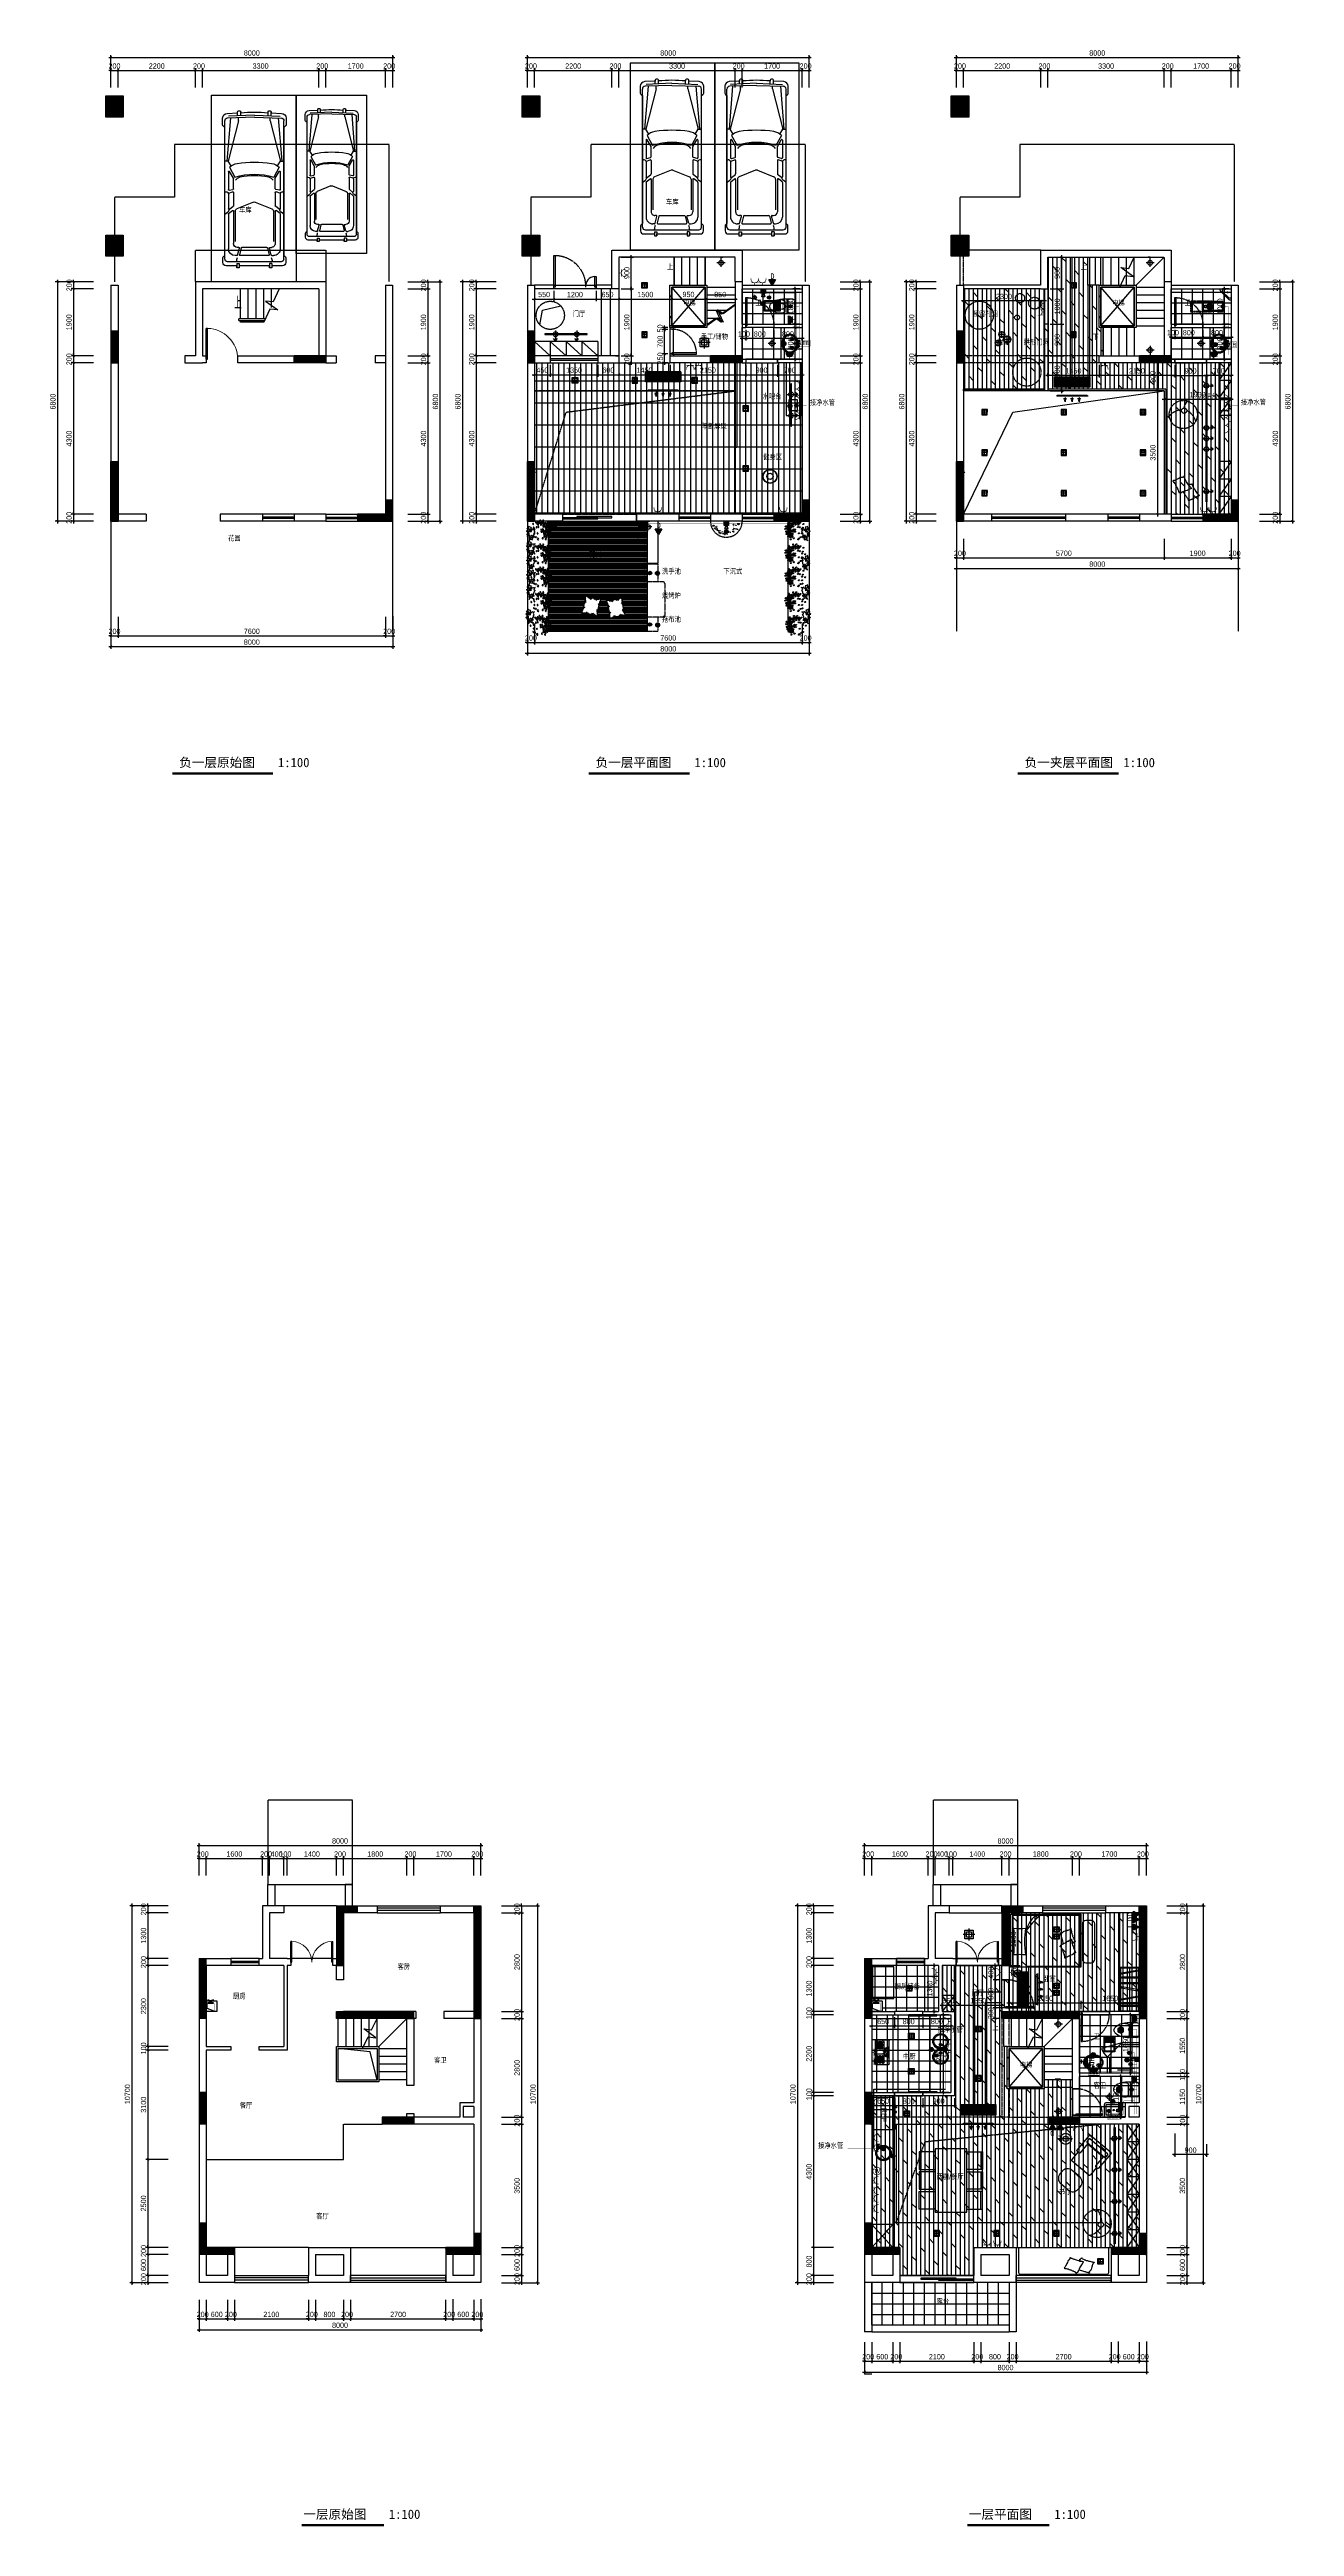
# Model space of a CAD drawing. Extents: x 160245 to 405305, y -111140 to 232735.
# Drawn here: x 247258 to 282613, y -10912 to 59402 of the extents above; entities that cross this region are included whole.
import ezdxf
from ezdxf.enums import TextEntityAlignment as Align

# ---------------------------------------------------------------- set-up
doc = ezdxf.new("R2010")
doc.units = 0
doc.header["$LTSCALE"] = 10
doc.header["$MEASUREMENT"] = 0
for name, pattern in [('( Dashed )', [0.75, 0.5, -0.25]), ('2016_013_AOR_L23$0$PLAN B3.1$0${ Tapered Dash }', [10, 4, -1, 1.5, -1, 1.5, -1]), ('2016_013_AOR_L23$0$PLAN B3.2$0$LEVEL 33$0${ Tapered Dash }', [10, 4, -1, 1.5, -1, 1.5, -1]), ('DASH', [0.35, 0.25, -0.1]), ('DOTE', [2.42, 2, -0.2, 0.02, -0.2]), ('HIDDEN', [0.375, 0.25, -0.125])]:
    doc.linetypes.add(name, pattern=pattern)
doc.layers.get('Defpoints').update_dxf_attribs({"color": 229})
for name, color, linetype in [('C-ceiling 天花', 153, 'Continuous'), ('C-Light 灯具', 107, 'Continuous'), ('C-Lingt 落地灯 台灯', 107, 'Continuous'), ('D-插座', 2, 'Continuous'), ('DIM_SYMB', 3, 'Continuous'), ('Door 门', 107, 'Continuous'), ('P-floorpat地面', 8, 'Continuous'), ('P-Furniture 家具', 153, 'Continuous'), ('P-Make furniture 固定制作', 154, 'Continuous'), ('P-N wall 新建隔墙', 241, 'Continuous'), ('P-New Wall Size 隔墙尺寸', 8, 'Continuous'), ('P-O wall 原始墙体', 245, 'Continuous'), ('P-O wall 拆除墙体', 245, 'Continuous'), ('P-o 原建筑尺寸', 8, 'Continuous'), ('P-Stair 楼梯（原建筑设备）', 159, 'Continuous'), ('P-Text  平面文字', 9, 'Continuous'), ('P-Ware 洁具', 153, 'Continuous'), ('P-window 窗', 107, 'Continuous'), ('PUB_HATCH', 8, 'Continuous'), ('PUB_TEXT', 30, 'Continuous'), ('PW01-POWERPOINT___DATAPOIN', 2, 'Continuous'), ('Z-给排水', 6, 'Continuous'), ('家具填充', 250, 'Continuous'), ('屋面', 37, 'Continuous'), ('插座说明', 2, 'Continuous'), ('空调', 145, 'DASH'), ('龙湖标准家具', 251, 'Continuous')]:
    doc.layers.add(name, color=color, linetype=linetype)
doc.styles.add('_TCH_AXIS', font='SIMPLEX.shx', dxfattribs={"width": 0.6, "bigfont": 'GBCBIG.shx'})
doc.styles.add('PDC DIM', font='PMingLiU-ExtB.ttf', dxfattribs={"width": 0.85})
doc.styles.add('rmd', font='', dxfattribs={"width": 0.766})
doc.styles.add('黑体', font='simhei.ttf')
doc.styles.get('rmd').set_extended_font_data('SimSun')
doc.dimstyles.new('PDC-A2', dxfattribs={"dimscale": 0, "dimtxt": 2.5, "dimasz": 1, "dimexe": 1, "dimexo": 1, "dimgap": 0.7, "dimtad": 1, "dimdec": 0, "dimtxsty": 'PDC DIM', "dimblk": 'ARCHTICK', "dimcen": 1, "dimdle": 1, "dimclrd": 8, "dimclre": 8, "dimclrt": 9, "dimadec": 0, "dimazin": 0, "dimtfac": 1, "dimtdec": 0, "dimtix": 1, "dimtmove": 2, "dimatfit": 3, "dimldrblk": 'PDC A2 T R', "dimfxl": 10, "dimfxlon": 1, "dimarcsym": 0})
pattern_1 = [(45, (59491.276, 0), (-8.8388348, 8.8388348), [])]
pattern_2 = [(45, (49913.12, 4e-12), (-8.83883476, 8.83883476), [])]
pattern_3 = [(45, (40592.418, 0), (-8.8388348, 8.8388348), [])]
pattern_4 = [(45, (38087.234, 4e-12), (-8.83883476, 8.83883476), [])]
pattern_5 = [(45, (62097.172, 4e-12), (-8.83883476, 8.83883476), [])]

# ---------------------------------------------------------------- blocks, each defined once
blk = doc.blocks.new('BDB4')
at = {"layer": '龙湖标准家具'}
for p, q in [((757590, -2524560, -72), (757590, -2520643, -72)), ((757748, -2520560, -72), (757649, -2521783, -72)), ((758429, -2520542, -72), (757669, -2520562, -72)), ((757977, -2520640, -72), (757684, -2521783, -72)), ((758429, -2520478, -72), (757694, -2520513, -72)), ((757949, -2520501, -72), (757949, -2520388, -72)), ((757977, -2520640, -72), (757977, -2520554, -72)), ((758041, -2520496, -72), (758041, -2520388, -72)), ((758429, -2520478, -72), (759164, -2520513, -72)), ((758429, -2520542, -72), (759188, -2520562, -72)), ((758816, -2520496, -72), (758816, -2520388, -72)), ((758881, -2520640, -72), (758881, -2520554, -72)), ((758881, -2520640, -72), (759174, -2521783, -72)), ((758908, -2520501, -72), (758908, -2520388, -72)), ((759110, -2520560, -72), (759209, -2521783, -72)), ((759268, -2524560, -72), (759268, -2520643, -72)), ((757684, -2521783, -72), (757590, -2521783, -72)), ((757770, -2521920, -72), (757684, -2521783, -72)), ((757691, -2522092, -72), (757691, -2522594, -72)), ((757722, -2521962, -72), (757878, -2522246, -72)), ((757834, -2522273, -72), (757727, -2522082, -72)), ((759136, -2521962, -72), (758979, -2522246, -72)), ((759024, -2522273, -72), (759131, -2522082, -72)), ((759088, -2521920, -72), (759174, -2521783, -72)), ((759167, -2522092, -72), (759167, -2522594, -72)), ((759174, -2521783, -72), (759268, -2521783, -72)), ((757590, -2522655, -72), (757620, -2522654, -72)), ((757691, -2522711, -72), (757691, -2523136, -72)), ((757704, -2522693, -72), (757811, -2522655, -72)), ((757715, -2522613, -72), (757822, -2522587, -72)), ((757836, -2522568, -72), (757836, -2522282, -72)), ((757836, -2522674, -72), (757836, -2523053, -72)), ((759021, -2522568, -72), (759021, -2522282, -72)), ((759021, -2522674, -72), (759021, -2523053, -72)), ((759143, -2522613, -72), (759036, -2522587, -72)), ((759154, -2522693, -72), (759047, -2522655, -72)), ((759167, -2522711, -72), (759167, -2523136, -72)), ((759268, -2522655, -72), (759238, -2522654, -72)), ((757590, -2523288, -72), (757665, -2523238, -72)), ((757691, -2523291, -72), (757691, -2524275, -72)), ((757698, -2523275, -72), (757805, -2523190, -72)), ((757722, -2523152, -72), (757829, -2523068, -72)), ((757836, -2523206, -72), (757836, -2524126, -72)), ((757888, -2523202, -72), (757888, -2524069, -72)), ((758403, -2522950, -72), (757933, -2523137, -72)), ((758455, -2522950, -72), (758925, -2523137, -72)), ((758969, -2523202, -72), (758969, -2524069, -72)), ((759021, -2523206, -72), (759021, -2524126, -72)), ((759136, -2523152, -72), (759029, -2523068, -72)), ((759160, -2523275, -72), (759053, -2523190, -72)), ((759167, -2523291, -72), (759167, -2524275, -72)), ((759268, -2523288, -72), (759193, -2523238, -72)), ((757983, -2524234, -72), (757944, -2524234, -72)), ((758056, -2524249, -72), (758010, -2524445, -72)), ((758074, -2524234, -72), (758783, -2524234, -72)), ((758802, -2524249, -72), (758847, -2524445, -72)), ((758874, -2524234, -72), (758913, -2524234, -72)), ((757671, -2524641, -72), (759187, -2524641, -72)), ((757929, -2524468, -72), (757885, -2524468, -72)), ((757928, -2524695, -72), (758000, -2524695, -72)), ((757928, -2524695, -72), (757928, -2524811, -72)), ((757948, -2524454, -72), (758002, -2524259, -72)), ((758000, -2524695, -72), (758000, -2524811, -72)), ((758029, -2524468, -72), (758828, -2524468, -72)), ((758910, -2524454, -72), (758855, -2524259, -72)), ((758858, -2524695, -72), (758858, -2524811, -72)), ((758930, -2524695, -72), (758858, -2524695, -72)), ((758928, -2524468, -72), (758973, -2524468, -72)), ((758930, -2524695, -72), (758930, -2524811, -72))]:
    blk.add_line(p, q, dxfattribs=at)
blk.add_lwpolyline([(757242, -2519911), (757242, -2525211), (759642, -2525211), (759642, -2519911)], close=True, dxfattribs=at)
at = {"layer": '龙湖标准家具', "elevation": -72}
blk.add_lwpolyline([(757628, -2524757), (757928, -2524757), (757928, -2524811), (758000, -2524811), (758000, -2524757), (758858, -2524757), (758858, -2524811), (758930, -2524811), (758930, -2524757), (759230, -2524757, 0.414214), (759321, -2524666), (759321, -2524528, 0.247906), (759298, -2524484), (759268, -2524464), (759268, -2520830), (759309, -2520798, 0.230161), (759329, -2520757), (759329, -2520564, 0.400855), (759201, -2520431), (758908, -2520417), (758908, -2520388, 0.414213), (758881, -2520361), (758843, -2520361, 0.414213), (758816, -2520388), (758816, -2520413, 0.045856), (758041, -2520413), (758041, -2520388, 0.414212), (758014, -2520361), (757976, -2520361, 0.414213), (757949, -2520388), (757949, -2520417), (757656, -2520431, 0.400855), (757529, -2520564), (757529, -2520757, 0.230161), (757549, -2520798), (757590, -2520830), (757590, -2524464), (757560, -2524484, 0.247907), (757537, -2524528), (757537, -2524666, 0.414213), (757628, -2524757, 1.042144)], format="xyb", close=True, dxfattribs=at)
at = {"layer": '龙湖标准家具'}
for centre, radius, start, end in [((757671, -2520643, -72), 81.5, 91.49636, 179.99999), ((759186, -2520643, -72), 81.5, 0, 88.50364), ((757710, -2522092, -72), 19.4, 29.34196, 179.99999), ((757998, -2522231, -72), 386, 98.56085, 135.72807), ((758429, -2525092, -72), 3279, 81.43918, 98.56085), ((758859, -2522231, -72), 386, 44.27191, 81.43918), ((759147, -2522092, -72), 19.4, 0, 150.65802), ((757623, -2522734, -72), 79.8, 25.94512, 92.11763), ((757710, -2522594, -72), 19.4, 179.99999, 283.59511), ((757710, -2522711, -72), 19.4, 109.34337, 179.99999), ((757817, -2522674, -72), 19.4, 0, 109.34337), ((757817, -2522568, -72), 19.4, 283.59511, 0), ((757817, -2522282, -72), 19.4, 0, 29.34196), ((758429, -2523908, -72), 1751, 71.6863, 108.3137), ((758099, -2522487, -72), 262, 105.30678, 142.95835), ((758429, -2524045, -72), 1854, 77.56455, 102.43545), ((758759, -2522487, -72), 262, 37.04166, 74.69324), ((759040, -2522282, -72), 19.4, 150.65802, 179.99999), ((759040, -2522568, -72), 19.4, 179.99999, 256.40488), ((759040, -2522674, -72), 19.4, 70.65663, 179.99999), ((759147, -2522594, -72), 19.4, 256.40488, 0), ((759147, -2522711, -72), 19.4, 0, 70.65663), ((759235, -2522734, -72), 79.8, 87.88237, 154.05487), ((757611, -2523157, -72), 97.3, 303.48423, 0.79153), ((757710, -2523136, -72), 19.4, 179.99999, 307.93823), ((757710, -2523291, -72), 19.4, 128.45364, 179.99999), ((757817, -2523206, -72), 19.4, 0, 128.45364), ((757817, -2523053, -72), 19.4, 307.93823, 0), ((757959, -2523202, -72), 70.8, 111.64506, 179.99999), ((758429, -2523016, -72), 70.8, 68.35494, 111.64506), ((758899, -2523202, -72), 70.8, 0, 68.35494), ((759040, -2523053, -72), 19.4, 179.99999, 232.06177), ((759040, -2523206, -72), 19.4, 51.54636, 179.99999), ((759147, -2523136, -72), 19.4, 232.06177, 0), ((759246, -2523157, -72), 97.3, 179.20849, 236.51577), ((759147, -2523291, -72), 19.4, 0, 51.54636), ((757944, -2524126, -72), 108, 179.99999, 270), ((757983, -2524254, -72), 19.4, 344.51142, 90), ((758074, -2524254, -72), 19.4, 90, 166.94914), ((758783, -2524254, -72), 19.4, 13.05087, 90), ((758874, -2524254, -72), 19.4, 90, 195.48858), ((758913, -2524126, -72), 108, 270, 0), ((757671, -2524560, -72), 80.7, 179.99999, 270), ((757885, -2524275, -72), 194, 179.99999, 270), ((758254, -2524641, -72), 328, 158.14552, 179.99999), ((757929, -2524449, -72), 19.4, 270, 344.51142), ((758029, -2524449, -72), 19.4, 166.94914, 270), ((758828, -2524449, -72), 19.4, 270, 13.05087), ((758604, -2524641, -72), 328, 0, 21.85449), ((758928, -2524449, -72), 19.4, 195.48858, 270), ((758973, -2524275, -72), 194, 270, 0), ((759187, -2524560, -72), 80.7, 270, 0)]:
    blk.add_arc(centre, radius, start, end, dxfattribs=at)
blk = doc.blocks.new('A$C7BB304D7')
blk.add_hatch(color=256).paths.add_polyline_path([(127, 77), (204, 0), (126, 32), (49, 0)])
at = {"linetype": 'DASH', "ltscale": 0.5}
for p, q in [((2, 330), (2, 30)), ((302, 330), (2, 330)), ((2, 30), (302, 30)), ((302, 30), (302, 330))]:
    blk.add_line(p, q, dxfattribs=at)
for p, q in [((42, 95), (212, 95)), ((42, 80), (212, 80))]:
    blk.add_line(p, q)
at = {"const_width": 3}
blk.add_lwpolyline([(2, 80), (2, 330), (252, 330), (252, 80), (212, 80), (212, 95), (217, 95, 0.414214), (237, 115), (237, 295, 0.414214), (217, 315), (37, 315, 0.414214), (17, 295), (17, 115, 0.414214), (37, 95), (42, 95), (42, 80)], format="xyb", close=True, dxfattribs=at)
blk.add_lwpolyline([(17, 115), (19, 239), (217, 315)])
blk.add_lwpolyline([(204, 3), (126, 34), (49, 3), (127, 80)], close=True)
blk = doc.blocks.new('$DorLib2D$00000002')
for p, q in [((-0.5, 0), (-0.5, 0.4875)), ((-0.475, 0.4875), (-0.5, 0.4875)), ((-0.5, 0), (-0.475, 0)), ((-0.475, 0), (-0.475, 0.4875)), ((0.475, 0), (0.475, 0.4875)), ((0.475, 0.4875), (0.5, 0.4875)), ((0.5, 0), (0.475, 0)), ((0.5, 0), (0.5, 0.4875))]:
    blk.add_line(p, q)
at = {"lineweight": 13}
for centre, start, end in [((-0.4875, 0), 0, 88.530716), ((0.4875, 0), 91.469284, 180)]:
    blk.add_arc(centre, 0.4875, start, end, dxfattribs=at)
blk = doc.blocks.new('$WINLIB2D$00000001')
at = {"color": 0}
for points in [[(-0.5, 0.5), (-0.5, -0.5)], [(-0.5, 0.5), (0.5, 0.5)], [(0.5, -0.5), (0.5, 0.5)], [(0.5, 0.167), (-0.5, 0.167)], [(0.5, -0.167), (-0.5, -0.167)], [(-0.5, -0.5), (0.5, -0.5)]]:
    blk.add_lwpolyline(points, dxfattribs=at)
blk = doc.blocks.new('_FZH')
blk.add_lwpolyline([(-0.5, -0.5), (0.5, -0.5), (0.5, 0.5), (-0.5, 0.5)], close=True)
at = {"layer": 'PUB_HATCH'}
blk.add_solid([(-0.5, -0.5), (0.5, -0.5), (-0.5, 0.5), (0.5, 0.5)], dxfattribs=at)
blk = doc.blocks.new('_ArchTick')
at = {"color": 0, "linetype": 'ByBlock', "const_width": 0.4}
blk.add_lwpolyline([(-0.5, -0.5), (0.5, 0.5)], dxfattribs=at)
blk = doc.blocks.new('*D1070')
at = {"layer": 'Defpoints', "color": 0}
for p in [(270407, -5622), (270607, -5622), (270607, -6219)]:
    blk.add_point(p, dxfattribs=at)
at = {"layer": 'P-o 原建筑尺寸', "color": 8, "lineweight": -2}
for p, q in [((270407, -6219), (270347, -6219)), ((270407, -5682), (270407, -6279)), ((270407, -6219), (270607, -6219)), ((270607, -5682), (270607, -6279)), ((270607, -6219), (270667, -6219))]:
    blk.add_line(p, q, dxfattribs=at)
at = {"layer": 'P-o 原建筑尺寸', "color": 8, "lineweight": -2, "xscale": 60, "yscale": 60, "zscale": 60}
blk.add_blockref('_ArchTick', (270407, -6219), dxfattribs=at)
at = {"layer": 'P-o 原建筑尺寸', "color": 8, "lineweight": -2, "xscale": 60, "yscale": 60, "zscale": 60, "rotation": 180}
blk.add_blockref('_ArchTick', (270607, -6219), dxfattribs=at)
at = {"layer": 'P-o 原建筑尺寸', "color": 9, "insert": (270507, -6093), "char_height": 150, "attachment_point": 5, "style": 'PDC DIM'}
blk.add_mtext('200', dxfattribs=at)
blk = doc.blocks.new('PDC A2 T R')
at = {"color": 0, "linetype": 'ByBlock'}
blk.add_line((0, 0), (-2, 0), dxfattribs=at)
for points in [[(-2.1, 0.9), (-1.5, 1.3), (-0.6, 0), (0, 0)], [(-2.1, -0.9), (-1.5, -1.3), (-0.6, 0), (0, 0)]]:
    blk.add_solid(points, dxfattribs=at)
blk = doc.blocks.new('*D1071')
at = {"layer": 'Defpoints', "color": 0}
for p in [(270607, -5622), (271207, -5622), (271207, -6219)]:
    blk.add_point(p, dxfattribs=at)
at = {"layer": 'P-o 原建筑尺寸', "color": 8, "lineweight": -2}
for p, q in [((270547, -6219), (271267, -6219)), ((270607, -5682), (270607, -6279)), ((271207, -5682), (271207, -6279))]:
    blk.add_line(p, q, dxfattribs=at)
at = {"layer": 'P-o 原建筑尺寸', "color": 8, "lineweight": -2, "xscale": 60, "yscale": 60, "zscale": 60, "rotation": 180}
blk.add_blockref('_ArchTick', (270607, -6219), dxfattribs=at)
at = {"layer": 'P-o 原建筑尺寸', "color": 8, "lineweight": -2, "xscale": 60, "yscale": 60, "zscale": 60}
blk.add_blockref('_ArchTick', (271207, -6219), dxfattribs=at)
at = {"layer": 'P-o 原建筑尺寸', "color": 9, "insert": (270907, -6092), "char_height": 150, "attachment_point": 5, "style": 'PDC DIM'}
blk.add_mtext('600', dxfattribs=at)
blk = doc.blocks.new('*D1072')
at = {"layer": 'Defpoints', "color": 0}
for p in [(274507, -5622), (274707, -5622), (274707, -6219)]:
    blk.add_point(p, dxfattribs=at)
at = {"layer": 'P-o 原建筑尺寸', "color": 8, "lineweight": -2}
for p, q in [((274507, -6219), (274447, -6219)), ((274507, -5682), (274507, -6279)), ((274507, -6219), (274707, -6219)), ((274707, -5682), (274707, -6279)), ((274707, -6219), (274767, -6219))]:
    blk.add_line(p, q, dxfattribs=at)
at = {"layer": 'P-o 原建筑尺寸', "color": 8, "lineweight": -2, "xscale": 60, "yscale": 60, "zscale": 60}
blk.add_blockref('_ArchTick', (274507, -6219), dxfattribs=at)
at = {"layer": 'P-o 原建筑尺寸', "color": 8, "lineweight": -2, "xscale": 60, "yscale": 60, "zscale": 60, "rotation": 180}
blk.add_blockref('_ArchTick', (274707, -6219), dxfattribs=at)
at = {"layer": 'P-o 原建筑尺寸', "color": 9, "insert": (274607, -6093), "char_height": 150, "attachment_point": 5, "style": 'PDC DIM'}
blk.add_mtext('200', dxfattribs=at)
blk = doc.blocks.new('*D1073')
at = {"layer": 'Defpoints', "color": 0}
for p in [(274707, -5622), (277407, -5622), (277407, -6219)]:
    blk.add_point(p, dxfattribs=at)
at = {"layer": 'P-o 原建筑尺寸', "color": 8, "lineweight": -2}
for p, q in [((274647, -6219), (277467, -6219)), ((274707, -5682), (274707, -6279)), ((277407, -5682), (277407, -6279))]:
    blk.add_line(p, q, dxfattribs=at)
at = {"layer": 'P-o 原建筑尺寸', "color": 8, "lineweight": -2, "xscale": 60, "yscale": 60, "zscale": 60, "rotation": 180}
blk.add_blockref('_ArchTick', (274707, -6219), dxfattribs=at)
at = {"layer": 'P-o 原建筑尺寸', "color": 8, "lineweight": -2, "xscale": 60, "yscale": 60, "zscale": 60}
blk.add_blockref('_ArchTick', (277407, -6219), dxfattribs=at)
at = {"layer": 'P-o 原建筑尺寸', "color": 9, "insert": (276057, -6093), "char_height": 150, "attachment_point": 5, "style": 'PDC DIM'}
blk.add_mtext('2700', dxfattribs=at)
blk = doc.blocks.new('*D1074')
at = {"layer": 'Defpoints', "color": 0}
for p in [(278207, -5622), (278407, -5602), (278407, -6219)]:
    blk.add_point(p, dxfattribs=at)
at = {"layer": 'P-o 原建筑尺寸', "color": 8, "lineweight": -2}
for p, q in [((278207, -6219), (278147, -6219)), ((278207, -5682), (278207, -6279)), ((278207, -6219), (278407, -6219)), ((278407, -5662), (278407, -6279)), ((278407, -6219), (278467, -6219))]:
    blk.add_line(p, q, dxfattribs=at)
at = {"layer": 'P-o 原建筑尺寸', "color": 8, "lineweight": -2, "xscale": 60, "yscale": 60, "zscale": 60}
blk.add_blockref('_ArchTick', (278207, -6219), dxfattribs=at)
at = {"layer": 'P-o 原建筑尺寸', "color": 8, "lineweight": -2, "xscale": 60, "yscale": 60, "zscale": 60, "rotation": 180}
blk.add_blockref('_ArchTick', (278407, -6219), dxfattribs=at)
at = {"layer": 'P-o 原建筑尺寸', "color": 9, "insert": (278307, -6093), "char_height": 150, "attachment_point": 5, "style": 'PDC DIM'}
blk.add_mtext('200', dxfattribs=at)
blk = doc.blocks.new('*D1067')
at = {"layer": 'Defpoints', "color": 0}
for p in [(270407, -5719), (278407, -5719), (278407, -6527)]:
    blk.add_point(p, dxfattribs=at)
at = {"layer": 'P-o 原建筑尺寸', "color": 8, "lineweight": -2}
for p, q in [((270407, -5927), (270407, -6587)), ((278407, -5927), (278407, -6587)), ((270347, -6527), (278467, -6527))]:
    blk.add_line(p, q, dxfattribs=at)
at = {"layer": 'P-o 原建筑尺寸', "color": 8, "lineweight": -2, "xscale": 60, "yscale": 60, "zscale": 60, "rotation": 180}
blk.add_blockref('_ArchTick', (270407, -6527), dxfattribs=at)
at = {"layer": 'P-o 原建筑尺寸', "color": 8, "lineweight": -2, "xscale": 60, "yscale": 60, "zscale": 60}
blk.add_blockref('_ArchTick', (278407, -6527), dxfattribs=at)
at = {"layer": 'P-o 原建筑尺寸', "color": 9, "insert": (274407, -6401), "char_height": 150, "attachment_point": 5, "style": 'PDC DIM'}
blk.add_mtext('8000', dxfattribs=at)
blk = doc.blocks.new('*D1055')
at = {"layer": 'Defpoints', "color": 0, "transparency": 16777216}
for p in [(268953, 6509), (269583, 6709), (269583, 6509)]:
    blk.add_point(p, dxfattribs=at)
at = {"layer": 'P-o 原建筑尺寸', "color": 8, "lineweight": -2, "transparency": 16777216}
for p, q in [((269523, 6709), (268893, 6709)), ((269523, 6509), (268893, 6509)), ((268953, 6709), (268953, 6769)), ((268953, 6709), (268953, 6509)), ((268953, 6509), (268953, 6449))]:
    blk.add_line(p, q, dxfattribs=at)
at = {"layer": 'P-o 原建筑尺寸', "color": 8, "lineweight": -2, "transparency": 16777216, "xscale": 60, "yscale": 60, "zscale": 60}
for p, rotation in [((268953, 6709), 270), ((268953, 6509), 90)]:
    blk.add_blockref('_ArchTick', p, dxfattribs=dict(at, rotation=rotation))
at = {"layer": 'P-o 原建筑尺寸', "color": 9, "transparency": 16777216, "insert": (268827, 6609), "char_height": 150, "attachment_point": 5, "rotation": 90, "style": 'PDC DIM'}
blk.add_mtext('200', dxfattribs=at)
blk = doc.blocks.new('*D1056')
at = {"layer": 'Defpoints', "color": 0, "transparency": 16777216}
for p in [(269583, 6509), (268953, 5209), (269583, 5209)]:
    blk.add_point(p, dxfattribs=at)
at = {"layer": 'P-o 原建筑尺寸', "color": 8, "lineweight": -2, "transparency": 16777216}
for p, q in [((269523, 6509), (268893, 6509)), ((268953, 6569), (268953, 5149)), ((269523, 5209), (268893, 5209))]:
    blk.add_line(p, q, dxfattribs=at)
at = {"layer": 'P-o 原建筑尺寸', "color": 8, "lineweight": -2, "transparency": 16777216, "xscale": 60, "yscale": 60, "zscale": 60}
for p, rotation in [((268953, 6509), 90), ((268953, 5209), 270)]:
    blk.add_blockref('_ArchTick', p, dxfattribs=dict(at, rotation=rotation))
at = {"layer": 'P-o 原建筑尺寸', "color": 9, "transparency": 16777216, "insert": (268827, 5859), "char_height": 150, "attachment_point": 5, "rotation": 90, "style": 'PDC DIM'}
blk.add_mtext('1300', dxfattribs=at)
blk = doc.blocks.new('*D1057')
at = {"layer": 'Defpoints', "color": 0}
for p in [(269583, 5009), (268953, 3709), (269583, 3709)]:
    blk.add_point(p, dxfattribs=at)
at = {"layer": 'P-o 原建筑尺寸', "color": 8, "lineweight": -2}
for p, q in [((269523, 5009), (268893, 5009)), ((268953, 5069), (268953, 3649)), ((269523, 3709), (268893, 3709))]:
    blk.add_line(p, q, dxfattribs=at)
at = {"layer": 'P-o 原建筑尺寸', "color": 8, "lineweight": -2, "xscale": 60, "yscale": 60, "zscale": 60}
for p, rotation in [((268953, 5009), 90), ((268953, 3709), 270)]:
    blk.add_blockref('_ArchTick', p, dxfattribs=dict(at, rotation=rotation))
at = {"layer": 'P-o 原建筑尺寸', "color": 9, "insert": (268827, 4359), "char_height": 150, "attachment_point": 5, "rotation": 90, "style": 'PDC DIM'}
blk.add_mtext('1300', dxfattribs=at)
blk = doc.blocks.new('*D1058')
at = {"layer": 'Defpoints', "color": 0}
for p in [(268953, 3609), (269583, 3709), (269583, 3609)]:
    blk.add_point(p, dxfattribs=at)
at = {"layer": 'P-o 原建筑尺寸', "color": 8, "lineweight": -2}
for p, q in [((269523, 3709), (268893, 3709)), ((269523, 3609), (268893, 3609)), ((268953, 3709), (268953, 3769)), ((268953, 3709), (268953, 3609)), ((268953, 3609), (268953, 3549))]:
    blk.add_line(p, q, dxfattribs=at)
at = {"layer": 'P-o 原建筑尺寸', "color": 8, "lineweight": -2, "xscale": 60, "yscale": 60, "zscale": 60}
for p, rotation in [((268953, 3709), 270), ((268953, 3609), 90)]:
    blk.add_blockref('_ArchTick', p, dxfattribs=dict(at, rotation=rotation))
at = {"layer": 'P-o 原建筑尺寸', "color": 9, "insert": (268827, 3659), "char_height": 150, "attachment_point": 5, "rotation": 90, "style": 'PDC DIM'}
blk.add_mtext('100', dxfattribs=at)
blk = doc.blocks.new('*D1059')
at = {"layer": 'Defpoints', "color": 0}
for p in [(269583, 3609), (268953, 1409), (269583, 1409)]:
    blk.add_point(p, dxfattribs=at)
at = {"layer": 'P-o 原建筑尺寸', "color": 8, "lineweight": -2}
for p, q in [((269523, 3609), (268893, 3609)), ((268953, 3669), (268953, 1349)), ((269523, 1409), (268893, 1409))]:
    blk.add_line(p, q, dxfattribs=at)
at = {"layer": 'P-o 原建筑尺寸', "color": 8, "lineweight": -2, "xscale": 60, "yscale": 60, "zscale": 60}
for p, rotation in [((268953, 3609), 90), ((268953, 1409), 270)]:
    blk.add_blockref('_ArchTick', p, dxfattribs=dict(at, rotation=rotation))
at = {"layer": 'P-o 原建筑尺寸', "color": 9, "insert": (268827, 2509), "char_height": 150, "attachment_point": 5, "rotation": 90, "style": 'PDC DIM'}
blk.add_mtext('2200', dxfattribs=at)
blk = doc.blocks.new('*D1060')
at = {"layer": 'Defpoints', "color": 0}
for p in [(269583, 1409), (268953, 1309), (269583, 1309)]:
    blk.add_point(p, dxfattribs=at)
at = {"layer": 'P-o 原建筑尺寸', "color": 8, "lineweight": -2}
for p, q in [((269523, 1409), (268893, 1409)), ((268953, 1409), (268953, 1469)), ((268953, 1409), (268953, 1309)), ((269523, 1309), (268893, 1309)), ((268953, 1309), (268953, 1249))]:
    blk.add_line(p, q, dxfattribs=at)
at = {"layer": 'P-o 原建筑尺寸', "color": 8, "lineweight": -2, "xscale": 60, "yscale": 60, "zscale": 60}
for p, rotation in [((268953, 1409), 270), ((268953, 1309), 90)]:
    blk.add_blockref('_ArchTick', p, dxfattribs=dict(at, rotation=rotation))
at = {"layer": 'P-o 原建筑尺寸', "color": 9, "insert": (268827, 1359), "char_height": 150, "attachment_point": 5, "rotation": 90, "style": 'PDC DIM'}
blk.add_mtext('100', dxfattribs=at)
blk = doc.blocks.new('*D1041')
at = {"layer": 'Defpoints', "color": 0}
for p in [(269583, 1309), (268953, -2991), (269583, -2991)]:
    blk.add_point(p, dxfattribs=at)
at = {"layer": 'P-o 原建筑尺寸', "color": 8, "lineweight": -2}
for p, q in [((269523, 1309), (268893, 1309)), ((268953, 1369), (268953, -3051)), ((269523, -2991), (268893, -2991))]:
    blk.add_line(p, q, dxfattribs=at)
at = {"layer": 'P-o 原建筑尺寸', "color": 8, "lineweight": -2, "xscale": 60, "yscale": 60, "zscale": 60}
for p, rotation in [((268953, 1309), 90), ((268953, -2991), 270)]:
    blk.add_blockref('_ArchTick', p, dxfattribs=dict(at, rotation=rotation))
at = {"layer": 'P-o 原建筑尺寸', "color": 9, "insert": (268827, -841), "char_height": 150, "attachment_point": 5, "rotation": 90, "style": 'PDC DIM'}
blk.add_mtext('4300', dxfattribs=at)
blk = doc.blocks.new('*D1042')
at = {"layer": 'Defpoints', "color": 0, "transparency": 16777216}
for p in [(269583, -2991), (268953, -3791), (269583, -3791)]:
    blk.add_point(p, dxfattribs=at)
at = {"layer": 'P-o 原建筑尺寸', "color": 8, "lineweight": -2, "transparency": 16777216}
for p, q in [((269523, -2991), (268893, -2991)), ((268953, -2931), (268953, -3851)), ((269523, -3791), (268893, -3791))]:
    blk.add_line(p, q, dxfattribs=at)
at = {"layer": 'P-o 原建筑尺寸', "color": 8, "lineweight": -2, "transparency": 16777216, "xscale": 60, "yscale": 60, "zscale": 60}
for p, rotation in [((268953, -2991), 90), ((268953, -3791), 270)]:
    blk.add_blockref('_ArchTick', p, dxfattribs=dict(at, rotation=rotation))
at = {"layer": 'P-o 原建筑尺寸', "color": 9, "transparency": 16777216, "insert": (268827, -3391), "char_height": 150, "attachment_point": 5, "rotation": 90, "style": 'PDC DIM'}
blk.add_mtext('800', dxfattribs=at)
blk = doc.blocks.new('*D1043')
at = {"layer": 'Defpoints', "color": 0, "transparency": 16777216}
for p in [(268953, -3991), (269583, -3791), (269583, -3991)]:
    blk.add_point(p, dxfattribs=at)
at = {"layer": 'P-o 原建筑尺寸', "color": 8, "lineweight": -2, "transparency": 16777216}
for p, q in [((269523, -3791), (268893, -3791)), ((269523, -3991), (268893, -3991)), ((268953, -3791), (268953, -3731)), ((268953, -3791), (268953, -3991)), ((268953, -3991), (268953, -4051))]:
    blk.add_line(p, q, dxfattribs=at)
at = {"layer": 'P-o 原建筑尺寸', "color": 8, "lineweight": -2, "transparency": 16777216, "xscale": 60, "yscale": 60, "zscale": 60}
for p, rotation in [((268953, -3791), 270), ((268953, -3991), 90)]:
    blk.add_blockref('_ArchTick', p, dxfattribs=dict(at, rotation=rotation))
at = {"layer": 'P-o 原建筑尺寸', "color": 9, "transparency": 16777216, "insert": (268827, -3891), "char_height": 150, "attachment_point": 5, "rotation": 90, "style": 'PDC DIM'}
blk.add_mtext('200', dxfattribs=at)
blk = doc.blocks.new('*D1044')
at = {"layer": 'Defpoints', "color": 0, "transparency": 16777216}
for p in [(269583, 6709), (268496, -3991), (269583, -3991)]:
    blk.add_point(p, dxfattribs=at)
at = {"layer": 'P-o 原建筑尺寸', "color": 8, "lineweight": -2, "transparency": 16777216}
for p, q in [((269096, 6709), (268436, 6709)), ((268496, 6769), (268496, -4051)), ((269096, -3991), (268436, -3991))]:
    blk.add_line(p, q, dxfattribs=at)
at = {"layer": 'P-o 原建筑尺寸', "color": 8, "lineweight": -2, "transparency": 16777216, "xscale": 60, "yscale": 60, "zscale": 60}
for p, rotation in [((268496, 6709), 90), ((268496, -3991), 270)]:
    blk.add_blockref('_ArchTick', p, dxfattribs=dict(at, rotation=rotation))
at = {"layer": 'P-o 原建筑尺寸', "color": 9, "transparency": 16777216, "insert": (268371, 1359), "char_height": 150, "attachment_point": 5, "rotation": 90, "style": 'PDC DIM'}
blk.add_mtext('10700', dxfattribs=at)
blk = doc.blocks.new('*D1045')
at = {"layer": 'Defpoints', "color": 0, "transparency": 16777216}
for p in [(278929, 6709), (278929, 6509), (279559, 6509)]:
    blk.add_point(p, dxfattribs=at)
at = {"layer": 'P-o 原建筑尺寸', "color": 8, "lineweight": -2, "transparency": 16777216}
for p, q in [((278989, 6709), (279619, 6709)), ((278989, 6509), (279619, 6509)), ((279559, 6709), (279559, 6769)), ((279559, 6709), (279559, 6509)), ((279559, 6509), (279559, 6449))]:
    blk.add_line(p, q, dxfattribs=at)
at = {"layer": 'P-o 原建筑尺寸', "color": 8, "lineweight": -2, "transparency": 16777216, "xscale": 60, "yscale": 60, "zscale": 60}
for p, rotation in [((279559, 6709), 270), ((279559, 6509), 90)]:
    blk.add_blockref('_ArchTick', p, dxfattribs=dict(at, rotation=rotation))
at = {"layer": 'P-o 原建筑尺寸', "color": 9, "transparency": 16777216, "insert": (279434, 6609), "char_height": 150, "attachment_point": 5, "rotation": 90, "style": 'PDC DIM'}
blk.add_mtext('200', dxfattribs=at)
blk = doc.blocks.new('*D1046')
at = {"layer": 'Defpoints', "color": 0, "transparency": 16777216}
for p in [(278929, 6509), (278929, 3709), (279559, 3709)]:
    blk.add_point(p, dxfattribs=at)
at = {"layer": 'P-o 原建筑尺寸', "color": 8, "lineweight": -2, "transparency": 16777216}
for p, q in [((278989, 6509), (279619, 6509)), ((279559, 6569), (279559, 3649)), ((278989, 3709), (279619, 3709))]:
    blk.add_line(p, q, dxfattribs=at)
at = {"layer": 'P-o 原建筑尺寸', "color": 8, "lineweight": -2, "transparency": 16777216, "xscale": 60, "yscale": 60, "zscale": 60}
for p, rotation in [((279559, 6509), 90), ((279559, 3709), 270)]:
    blk.add_blockref('_ArchTick', p, dxfattribs=dict(at, rotation=rotation))
at = {"layer": 'P-o 原建筑尺寸', "color": 9, "transparency": 16777216, "insert": (279434, 5109), "char_height": 150, "attachment_point": 5, "rotation": 90, "style": 'PDC DIM'}
blk.add_mtext('2800', dxfattribs=at)
blk = doc.blocks.new('*D1047')
at = {"layer": 'Defpoints', "color": 0, "transparency": 16777216}
for p in [(278929, 3709), (278929, 3509), (279559, 3509)]:
    blk.add_point(p, dxfattribs=at)
at = {"layer": 'P-o 原建筑尺寸', "color": 8, "lineweight": -2, "transparency": 16777216}
for p, q in [((278989, 3709), (279619, 3709)), ((279559, 3709), (279559, 3769)), ((279559, 3709), (279559, 3509)), ((278989, 3509), (279619, 3509)), ((279559, 3509), (279559, 3449))]:
    blk.add_line(p, q, dxfattribs=at)
at = {"layer": 'P-o 原建筑尺寸', "color": 8, "lineweight": -2, "transparency": 16777216, "xscale": 60, "yscale": 60, "zscale": 60}
for p, rotation in [((279559, 3709), 270), ((279559, 3509), 90)]:
    blk.add_blockref('_ArchTick', p, dxfattribs=dict(at, rotation=rotation))
at = {"layer": 'P-o 原建筑尺寸', "color": 9, "transparency": 16777216, "insert": (279434, 3609), "char_height": 150, "attachment_point": 5, "rotation": 90, "style": 'PDC DIM'}
blk.add_mtext('200', dxfattribs=at)
blk = doc.blocks.new('*D1048')
at = {"layer": 'Defpoints', "color": 0, "transparency": 16777216}
for p in [(278929, 3509), (278929, 1959), (279559, 1959)]:
    blk.add_point(p, dxfattribs=at)
at = {"layer": 'P-o 原建筑尺寸', "color": 8, "lineweight": -2, "transparency": 16777216}
for p, q in [((279559, 3569), (279559, 1899)), ((278989, 3509), (279619, 3509)), ((278989, 1959), (279619, 1959))]:
    blk.add_line(p, q, dxfattribs=at)
at = {"layer": 'P-o 原建筑尺寸', "color": 8, "lineweight": -2, "transparency": 16777216, "xscale": 60, "yscale": 60, "zscale": 60}
for p, rotation in [((279559, 3509), 90), ((279559, 1959), 270)]:
    blk.add_blockref('_ArchTick', p, dxfattribs=dict(at, rotation=rotation))
at = {"layer": 'P-o 原建筑尺寸', "color": 9, "transparency": 16777216, "insert": (279432, 2734), "char_height": 150, "attachment_point": 5, "rotation": 90, "style": 'PDC DIM'}
blk.add_mtext('1550', dxfattribs=at)
blk = doc.blocks.new('*D1049')
at = {"layer": 'Defpoints', "color": 0, "transparency": 16777216}
for p in [(278929, 709), (278929, 509), (279559, 509)]:
    blk.add_point(p, dxfattribs=at)
at = {"layer": 'P-o 原建筑尺寸', "color": 8, "lineweight": -2, "transparency": 16777216}
for p, q in [((278989, 709), (279619, 709)), ((279559, 709), (279559, 769)), ((279559, 709), (279559, 509)), ((278989, 509), (279619, 509)), ((279559, 509), (279559, 449))]:
    blk.add_line(p, q, dxfattribs=at)
at = {"layer": 'P-o 原建筑尺寸', "color": 8, "lineweight": -2, "transparency": 16777216, "xscale": 60, "yscale": 60, "zscale": 60}
for p, rotation in [((279559, 709), 270), ((279559, 509), 90)]:
    blk.add_blockref('_ArchTick', p, dxfattribs=dict(at, rotation=rotation))
at = {"layer": 'P-o 原建筑尺寸', "color": 9, "transparency": 16777216, "insert": (279434, 609), "char_height": 150, "attachment_point": 5, "rotation": 90, "style": 'PDC DIM'}
blk.add_mtext('200', dxfattribs=at)
blk = doc.blocks.new('*D1050')
at = {"layer": 'Defpoints', "color": 0, "transparency": 16777216}
for p in [(278929, 509), (278929, -2991), (279559, -2991)]:
    blk.add_point(p, dxfattribs=at)
at = {"layer": 'P-o 原建筑尺寸', "color": 8, "lineweight": -2, "transparency": 16777216}
for p, q in [((278989, 509), (279619, 509)), ((279559, 569), (279559, -3051)), ((278989, -2991), (279619, -2991))]:
    blk.add_line(p, q, dxfattribs=at)
at = {"layer": 'P-o 原建筑尺寸', "color": 8, "lineweight": -2, "transparency": 16777216, "xscale": 60, "yscale": 60, "zscale": 60}
for p, rotation in [((279559, 509), 90), ((279559, -2991), 270)]:
    blk.add_blockref('_ArchTick', p, dxfattribs=dict(at, rotation=rotation))
at = {"layer": 'P-o 原建筑尺寸', "color": 9, "transparency": 16777216, "insert": (279432, -1241), "char_height": 150, "attachment_point": 5, "rotation": 90, "style": 'PDC DIM'}
blk.add_mtext('3500', dxfattribs=at)
blk = doc.blocks.new('*D1051')
at = {"layer": 'Defpoints', "color": 0, "transparency": 16777216}
for p in [(278929, -2991), (278929, -3191), (279559, -3191)]:
    blk.add_point(p, dxfattribs=at)
at = {"layer": 'P-o 原建筑尺寸', "color": 8, "lineweight": -2, "transparency": 16777216}
for p, q in [((278989, -2991), (279619, -2991)), ((278989, -3191), (279619, -3191)), ((279559, -2991), (279559, -2931)), ((279559, -2991), (279559, -3191)), ((279559, -3191), (279559, -3251))]:
    blk.add_line(p, q, dxfattribs=at)
at = {"layer": 'P-o 原建筑尺寸', "color": 8, "lineweight": -2, "transparency": 16777216, "xscale": 60, "yscale": 60, "zscale": 60}
for p, rotation in [((279559, -2991), 270), ((279559, -3191), 90)]:
    blk.add_blockref('_ArchTick', p, dxfattribs=dict(at, rotation=rotation))
at = {"layer": 'P-o 原建筑尺寸', "color": 9, "transparency": 16777216, "insert": (279434, -3091), "char_height": 150, "attachment_point": 5, "rotation": 90, "style": 'PDC DIM'}
blk.add_mtext('200', dxfattribs=at)
blk = doc.blocks.new('*D1052')
at = {"layer": 'Defpoints', "color": 0, "transparency": 16777216}
for p in [(278929, -3191), (278929, -3791), (279559, -3791)]:
    blk.add_point(p, dxfattribs=at)
at = {"layer": 'P-o 原建筑尺寸', "color": 8, "lineweight": -2, "transparency": 16777216}
for p, q in [((278989, -3191), (279619, -3191)), ((279559, -3131), (279559, -3851)), ((278989, -3791), (279619, -3791))]:
    blk.add_line(p, q, dxfattribs=at)
at = {"layer": 'P-o 原建筑尺寸', "color": 8, "lineweight": -2, "transparency": 16777216, "xscale": 60, "yscale": 60, "zscale": 60}
for p, rotation in [((279559, -3191), 90), ((279559, -3791), 270)]:
    blk.add_blockref('_ArchTick', p, dxfattribs=dict(at, rotation=rotation))
at = {"layer": 'P-o 原建筑尺寸', "color": 9, "transparency": 16777216, "insert": (279433, -3491), "char_height": 150, "attachment_point": 5, "rotation": 90, "style": 'PDC DIM'}
blk.add_mtext('600', dxfattribs=at)
blk = doc.blocks.new('*D1053')
at = {"layer": 'Defpoints', "color": 0, "transparency": 16777216}
for p in [(278929, -3791), (278929, -3991), (279559, -3991)]:
    blk.add_point(p, dxfattribs=at)
at = {"layer": 'P-o 原建筑尺寸', "color": 8, "lineweight": -2, "transparency": 16777216}
for p, q in [((278989, -3791), (279619, -3791)), ((278989, -3991), (279619, -3991)), ((279559, -3791), (279559, -3731)), ((279559, -3791), (279559, -3991)), ((279559, -3991), (279559, -4051))]:
    blk.add_line(p, q, dxfattribs=at)
at = {"layer": 'P-o 原建筑尺寸', "color": 8, "lineweight": -2, "transparency": 16777216, "xscale": 60, "yscale": 60, "zscale": 60}
for p, rotation in [((279559, -3791), 270), ((279559, -3991), 90)]:
    blk.add_blockref('_ArchTick', p, dxfattribs=dict(at, rotation=rotation))
at = {"layer": 'P-o 原建筑尺寸', "color": 9, "transparency": 16777216, "insert": (279434, -3891), "char_height": 150, "attachment_point": 5, "rotation": 90, "style": 'PDC DIM'}
blk.add_mtext('200', dxfattribs=at)
blk = doc.blocks.new('*D1054')
at = {"layer": 'Defpoints', "color": 0, "transparency": 16777216}
for p in [(278929, 6709), (278929, -3991), (280016, -3991)]:
    blk.add_point(p, dxfattribs=at)
at = {"layer": 'P-o 原建筑尺寸', "color": 8, "lineweight": -2, "transparency": 16777216}
for p, q in [((279416, 6709), (280076, 6709)), ((280016, 6769), (280016, -4051)), ((279416, -3991), (280076, -3991))]:
    blk.add_line(p, q, dxfattribs=at)
at = {"layer": 'P-o 原建筑尺寸', "color": 8, "lineweight": -2, "transparency": 16777216, "xscale": 60, "yscale": 60, "zscale": 60}
for p, rotation in [((280016, 6709), 90), ((280016, -3991), 270)]:
    blk.add_blockref('_ArchTick', p, dxfattribs=dict(at, rotation=rotation))
at = {"layer": 'P-o 原建筑尺寸', "color": 9, "transparency": 16777216, "insert": (279890, 1359), "char_height": 150, "attachment_point": 5, "rotation": 90, "style": 'PDC DIM'}
blk.add_mtext('10700', dxfattribs=at)
blk = doc.blocks.new('*D1061')
at = {"layer": 'Defpoints', "color": 0, "transparency": 16777216}
for p in [(270607, 8051), (270407, 7503), (270607, 7503)]:
    blk.add_point(p, dxfattribs=at)
at = {"layer": 'P-o 原建筑尺寸', "color": 8, "lineweight": -2, "transparency": 16777216}
for p, q in [((270407, 8051), (270347, 8051)), ((270407, 7563), (270407, 8111)), ((270407, 8051), (270607, 8051)), ((270607, 7563), (270607, 8111)), ((270607, 8051), (270667, 8051))]:
    blk.add_line(p, q, dxfattribs=at)
at = {"layer": 'P-o 原建筑尺寸', "color": 8, "lineweight": -2, "transparency": 16777216, "xscale": 60, "yscale": 60, "zscale": 60}
blk.add_blockref('_ArchTick', (270407, 8051), dxfattribs=at)
at = {"layer": 'P-o 原建筑尺寸', "color": 8, "lineweight": -2, "transparency": 16777216, "xscale": 60, "yscale": 60, "zscale": 60, "rotation": 180}
blk.add_blockref('_ArchTick', (270607, 8051), dxfattribs=at)
at = {"layer": 'P-o 原建筑尺寸', "color": 9, "transparency": 16777216, "insert": (270507, 8176), "char_height": 150, "attachment_point": 5, "style": 'PDC DIM'}
blk.add_mtext('200', dxfattribs=at)
blk = doc.blocks.new('*D1062')
at = {"layer": 'Defpoints', "color": 0, "transparency": 16777216}
for p in [(272207, 8051), (270607, 7503), (272207, 7503)]:
    blk.add_point(p, dxfattribs=at)
at = {"layer": 'P-o 原建筑尺寸', "color": 8, "lineweight": -2, "transparency": 16777216}
for p, q in [((270547, 8051), (272267, 8051)), ((270607, 7563), (270607, 8111)), ((272207, 7563), (272207, 8111))]:
    blk.add_line(p, q, dxfattribs=at)
at = {"layer": 'P-o 原建筑尺寸', "color": 8, "lineweight": -2, "transparency": 16777216, "xscale": 60, "yscale": 60, "zscale": 60, "rotation": 180}
blk.add_blockref('_ArchTick', (270607, 8051), dxfattribs=at)
at = {"layer": 'P-o 原建筑尺寸', "color": 8, "lineweight": -2, "transparency": 16777216, "xscale": 60, "yscale": 60, "zscale": 60}
blk.add_blockref('_ArchTick', (272207, 8051), dxfattribs=at)
at = {"layer": 'P-o 原建筑尺寸', "color": 9, "transparency": 16777216, "insert": (271407, 8177), "char_height": 150, "attachment_point": 5, "style": 'PDC DIM'}
blk.add_mtext('1600', dxfattribs=at)
blk = doc.blocks.new('*D1063')
at = {"layer": 'Defpoints', "color": 0, "transparency": 16777216}
for p in [(274307, 8051), (272907, 7503), (274307, 7503)]:
    blk.add_point(p, dxfattribs=at)
at = {"layer": 'P-o 原建筑尺寸', "color": 8, "lineweight": -2, "transparency": 16777216}
for p, q in [((272847, 8051), (274367, 8051)), ((272907, 7563), (272907, 8111)), ((274307, 7563), (274307, 8111))]:
    blk.add_line(p, q, dxfattribs=at)
at = {"layer": 'P-o 原建筑尺寸', "color": 8, "lineweight": -2, "transparency": 16777216, "xscale": 60, "yscale": 60, "zscale": 60, "rotation": 180}
blk.add_blockref('_ArchTick', (272907, 8051), dxfattribs=at)
at = {"layer": 'P-o 原建筑尺寸', "color": 8, "lineweight": -2, "transparency": 16777216, "xscale": 60, "yscale": 60, "zscale": 60}
blk.add_blockref('_ArchTick', (274307, 8051), dxfattribs=at)
at = {"layer": 'P-o 原建筑尺寸', "color": 9, "transparency": 16777216, "insert": (273607, 8176), "char_height": 150, "attachment_point": 5, "style": 'PDC DIM'}
blk.add_mtext('1400', dxfattribs=at)
blk = doc.blocks.new('*D1064')
at = {"layer": 'Defpoints', "color": 0, "transparency": 16777216}
for p in [(276307, 8051), (274507, 7503), (276307, 7503)]:
    blk.add_point(p, dxfattribs=at)
at = {"layer": 'P-o 原建筑尺寸', "color": 8, "lineweight": -2, "transparency": 16777216}
for p, q in [((274447, 8051), (276367, 8051)), ((274507, 7563), (274507, 8111)), ((276307, 7563), (276307, 8111))]:
    blk.add_line(p, q, dxfattribs=at)
at = {"layer": 'P-o 原建筑尺寸', "color": 8, "lineweight": -2, "transparency": 16777216, "xscale": 60, "yscale": 60, "zscale": 60, "rotation": 180}
blk.add_blockref('_ArchTick', (274507, 8051), dxfattribs=at)
at = {"layer": 'P-o 原建筑尺寸', "color": 8, "lineweight": -2, "transparency": 16777216, "xscale": 60, "yscale": 60, "zscale": 60}
blk.add_blockref('_ArchTick', (276307, 8051), dxfattribs=at)
at = {"layer": 'P-o 原建筑尺寸', "color": 9, "transparency": 16777216, "insert": (275407, 8176), "char_height": 150, "attachment_point": 5, "style": 'PDC DIM'}
blk.add_mtext('1800', dxfattribs=at)
blk = doc.blocks.new('*D1065')
at = {"layer": 'Defpoints', "color": 0, "transparency": 16777216}
for p in [(276507, 8051), (276307, 7503), (276507, 7503)]:
    blk.add_point(p, dxfattribs=at)
at = {"layer": 'P-o 原建筑尺寸', "color": 8, "lineweight": -2, "transparency": 16777216}
for p, q in [((276307, 8051), (276247, 8051)), ((276307, 7563), (276307, 8111)), ((276307, 8051), (276507, 8051)), ((276507, 7563), (276507, 8111)), ((276507, 8051), (276567, 8051))]:
    blk.add_line(p, q, dxfattribs=at)
at = {"layer": 'P-o 原建筑尺寸', "color": 8, "lineweight": -2, "transparency": 16777216, "xscale": 60, "yscale": 60, "zscale": 60}
blk.add_blockref('_ArchTick', (276307, 8051), dxfattribs=at)
at = {"layer": 'P-o 原建筑尺寸', "color": 8, "lineweight": -2, "transparency": 16777216, "xscale": 60, "yscale": 60, "zscale": 60, "rotation": 180}
blk.add_blockref('_ArchTick', (276507, 8051), dxfattribs=at)
at = {"layer": 'P-o 原建筑尺寸', "color": 9, "transparency": 16777216, "insert": (276407, 8176), "char_height": 150, "attachment_point": 5, "style": 'PDC DIM'}
blk.add_mtext('200', dxfattribs=at)
blk = doc.blocks.new('*D1066')
at = {"layer": 'Defpoints', "color": 0, "transparency": 16777216}
for p in [(278207, 8051), (276507, 7503), (278207, 7503)]:
    blk.add_point(p, dxfattribs=at)
at = {"layer": 'P-o 原建筑尺寸', "color": 8, "lineweight": -2, "transparency": 16777216}
for p, q in [((276447, 8051), (278267, 8051)), ((276507, 7563), (276507, 8111)), ((278207, 7563), (278207, 8111))]:
    blk.add_line(p, q, dxfattribs=at)
at = {"layer": 'P-o 原建筑尺寸', "color": 8, "lineweight": -2, "transparency": 16777216, "xscale": 60, "yscale": 60, "zscale": 60, "rotation": 180}
blk.add_blockref('_ArchTick', (276507, 8051), dxfattribs=at)
at = {"layer": 'P-o 原建筑尺寸', "color": 8, "lineweight": -2, "transparency": 16777216, "xscale": 60, "yscale": 60, "zscale": 60}
blk.add_blockref('_ArchTick', (278207, 8051), dxfattribs=at)
at = {"layer": 'P-o 原建筑尺寸', "color": 9, "transparency": 16777216, "insert": (277357, 8176), "char_height": 150, "attachment_point": 5, "style": 'PDC DIM'}
blk.add_mtext('1700', dxfattribs=at)
blk = doc.blocks.new('*D1068')
at = {"layer": 'Defpoints', "color": 0, "transparency": 16777216}
for p in [(278407, 8051), (278207, 7503), (278407, 7503)]:
    blk.add_point(p, dxfattribs=at)
at = {"layer": 'P-o 原建筑尺寸', "color": 8, "lineweight": -2, "transparency": 16777216}
for p, q in [((278207, 8051), (278147, 8051)), ((278207, 7563), (278207, 8111)), ((278207, 8051), (278407, 8051)), ((278407, 7563), (278407, 8111)), ((278407, 8051), (278467, 8051))]:
    blk.add_line(p, q, dxfattribs=at)
at = {"layer": 'P-o 原建筑尺寸', "color": 8, "lineweight": -2, "transparency": 16777216, "xscale": 60, "yscale": 60, "zscale": 60}
blk.add_blockref('_ArchTick', (278207, 8051), dxfattribs=at)
at = {"layer": 'P-o 原建筑尺寸', "color": 8, "lineweight": -2, "transparency": 16777216, "xscale": 60, "yscale": 60, "zscale": 60, "rotation": 180}
blk.add_blockref('_ArchTick', (278407, 8051), dxfattribs=at)
at = {"layer": 'P-o 原建筑尺寸', "color": 9, "transparency": 16777216, "insert": (278307, 8176), "char_height": 150, "attachment_point": 5, "style": 'PDC DIM'}
blk.add_mtext('200', dxfattribs=at)
blk = doc.blocks.new('*D1069')
at = {"layer": 'Defpoints', "color": 0, "transparency": 16777216}
for p in [(278407, 8421), (270407, 7503), (278407, 7503)]:
    blk.add_point(p, dxfattribs=at)
at = {"layer": 'P-o 原建筑尺寸', "color": 8, "lineweight": -2, "transparency": 16777216}
for p, q in [((270407, 7821), (270407, 8481)), ((278407, 7821), (278407, 8481)), ((270347, 8421), (278467, 8421))]:
    blk.add_line(p, q, dxfattribs=at)
at = {"layer": 'P-o 原建筑尺寸', "color": 8, "lineweight": -2, "transparency": 16777216, "xscale": 60, "yscale": 60, "zscale": 60, "rotation": 180}
blk.add_blockref('_ArchTick', (270407, 8421), dxfattribs=at)
at = {"layer": 'P-o 原建筑尺寸', "color": 8, "lineweight": -2, "transparency": 16777216, "xscale": 60, "yscale": 60, "zscale": 60}
blk.add_blockref('_ArchTick', (278407, 8421), dxfattribs=at)
at = {"layer": 'P-o 原建筑尺寸', "color": 9, "transparency": 16777216, "insert": (274407, 8547), "char_height": 150, "attachment_point": 5, "style": 'PDC DIM'}
blk.add_mtext('8000', dxfattribs=at)
blk = doc.blocks.new('*D1090')
at = {"layer": 'Defpoints', "color": 0, "transparency": 16777216}
for p in [(260829, 43168), (261029, 43168), (261029, 42572)]:
    blk.add_point(p, dxfattribs=at)
at = {"layer": 'P-o 原建筑尺寸', "color": 8, "lineweight": -2, "transparency": 16777216}
for p, q in [((260829, 43108), (260829, 42512)), ((261029, 43108), (261029, 42512)), ((260829, 42572), (260769, 42572)), ((260829, 42572), (261029, 42572)), ((261029, 42572), (261089, 42572))]:
    blk.add_line(p, q, dxfattribs=at)
at = {"layer": 'P-o 原建筑尺寸', "color": 8, "lineweight": -2, "transparency": 16777216, "xscale": 60, "yscale": 60, "zscale": 60}
blk.add_blockref('_ArchTick', (260829, 42572), dxfattribs=at)
at = {"layer": 'P-o 原建筑尺寸', "color": 8, "lineweight": -2, "transparency": 16777216, "xscale": 60, "yscale": 60, "zscale": 60, "rotation": 180}
blk.add_blockref('_ArchTick', (261029, 42572), dxfattribs=at)
at = {"layer": 'P-o 原建筑尺寸', "color": 9, "transparency": 16777216, "insert": (260929, 42697), "char_height": 150, "attachment_point": 5, "style": 'PDC DIM'}
blk.add_mtext('200', dxfattribs=at)
blk = doc.blocks.new('*D1091')
at = {"layer": 'Defpoints', "color": 0, "transparency": 16777216}
for p in [(261029, 43168), (268629, 43168), (268629, 42572)]:
    blk.add_point(p, dxfattribs=at)
at = {"layer": 'P-o 原建筑尺寸', "color": 8, "lineweight": -2, "transparency": 16777216}
for p, q in [((261029, 43108), (261029, 42512)), ((268629, 43108), (268629, 42512)), ((260969, 42572), (268689, 42572))]:
    blk.add_line(p, q, dxfattribs=at)
at = {"layer": 'P-o 原建筑尺寸', "color": 8, "lineweight": -2, "transparency": 16777216, "xscale": 60, "yscale": 60, "zscale": 60, "rotation": 180}
blk.add_blockref('_ArchTick', (261029, 42572), dxfattribs=at)
at = {"layer": 'P-o 原建筑尺寸', "color": 8, "lineweight": -2, "transparency": 16777216, "xscale": 60, "yscale": 60, "zscale": 60}
blk.add_blockref('_ArchTick', (268629, 42572), dxfattribs=at)
at = {"layer": 'P-o 原建筑尺寸', "color": 9, "transparency": 16777216, "insert": (264829, 42698), "char_height": 150, "attachment_point": 5, "style": 'PDC DIM'}
blk.add_mtext('7600', dxfattribs=at)
blk = doc.blocks.new('*D1092')
at = {"layer": 'Defpoints', "color": 0, "transparency": 16777216}
for p in [(268629, 43168), (268829, 43188), (268829, 42572)]:
    blk.add_point(p, dxfattribs=at)
at = {"layer": 'P-o 原建筑尺寸', "color": 8, "lineweight": -2, "transparency": 16777216}
for p, q in [((268629, 43108), (268629, 42512)), ((268829, 43128), (268829, 42512)), ((268629, 42572), (268569, 42572)), ((268629, 42572), (268829, 42572)), ((268829, 42572), (268889, 42572))]:
    blk.add_line(p, q, dxfattribs=at)
at = {"layer": 'P-o 原建筑尺寸', "color": 8, "lineweight": -2, "transparency": 16777216, "xscale": 60, "yscale": 60, "zscale": 60}
blk.add_blockref('_ArchTick', (268629, 42572), dxfattribs=at)
at = {"layer": 'P-o 原建筑尺寸', "color": 8, "lineweight": -2, "transparency": 16777216, "xscale": 60, "yscale": 60, "zscale": 60, "rotation": 180}
blk.add_blockref('_ArchTick', (268829, 42572), dxfattribs=at)
at = {"layer": 'P-o 原建筑尺寸', "color": 9, "transparency": 16777216, "insert": (268729, 42697), "char_height": 150, "attachment_point": 5, "style": 'PDC DIM'}
blk.add_mtext('200', dxfattribs=at)
blk = doc.blocks.new('*D1087')
at = {"layer": 'Defpoints', "color": 0, "transparency": 16777216}
for p in [(260829, 43072), (268829, 43072), (268829, 42263)]:
    blk.add_point(p, dxfattribs=at)
at = {"layer": 'P-o 原建筑尺寸', "color": 8, "lineweight": -2, "transparency": 16777216}
for p, q in [((260769, 42263), (268889, 42263)), ((260829, 42863), (260829, 42203)), ((268829, 42863), (268829, 42203))]:
    blk.add_line(p, q, dxfattribs=at)
at = {"layer": 'P-o 原建筑尺寸', "color": 8, "lineweight": -2, "transparency": 16777216, "xscale": 60, "yscale": 60, "zscale": 60, "rotation": 180}
blk.add_blockref('_ArchTick', (260829, 42263), dxfattribs=at)
at = {"layer": 'P-o 原建筑尺寸', "color": 8, "lineweight": -2, "transparency": 16777216, "xscale": 60, "yscale": 60, "zscale": 60}
blk.add_blockref('_ArchTick', (268829, 42263), dxfattribs=at)
at = {"layer": 'P-o 原建筑尺寸', "color": 9, "transparency": 16777216, "insert": (264829, 42389), "char_height": 150, "attachment_point": 5, "style": 'PDC DIM'}
blk.add_mtext('8000', dxfattribs=at)
blk = doc.blocks.new('*D1078')
at = {"layer": 'Defpoints', "color": 0, "transparency": 16777216}
for p in [(260005, 52809), (259375, 52609), (260005, 52609)]:
    blk.add_point(p, dxfattribs=at)
at = {"layer": 'P-o 原建筑尺寸', "color": 8, "lineweight": -2, "transparency": 16777216}
for p, q in [((259945, 52809), (259315, 52809)), ((259375, 52809), (259375, 52869)), ((259375, 52809), (259375, 52609)), ((259945, 52609), (259315, 52609)), ((259375, 52609), (259375, 52549))]:
    blk.add_line(p, q, dxfattribs=at)
at = {"layer": 'P-o 原建筑尺寸', "color": 8, "lineweight": -2, "transparency": 16777216, "xscale": 60, "yscale": 60, "zscale": 60}
for p, rotation in [((259375, 52809), 270), ((259375, 52609), 90)]:
    blk.add_blockref('_ArchTick', p, dxfattribs=dict(at, rotation=rotation))
at = {"layer": 'P-o 原建筑尺寸', "color": 9, "transparency": 16777216, "insert": (259249, 52709), "char_height": 150, "attachment_point": 5, "rotation": 90, "style": 'PDC DIM'}
blk.add_mtext('200', dxfattribs=at)
blk = doc.blocks.new('*D1079')
at = {"layer": 'Defpoints', "color": 0, "transparency": 16777216}
for p in [(260005, 52609), (259375, 50709), (260005, 50709)]:
    blk.add_point(p, dxfattribs=at)
at = {"layer": 'P-o 原建筑尺寸', "color": 8, "lineweight": -2, "transparency": 16777216}
for p, q in [((259945, 52609), (259315, 52609)), ((259375, 52669), (259375, 50649)), ((259945, 50709), (259315, 50709))]:
    blk.add_line(p, q, dxfattribs=at)
at = {"layer": 'P-o 原建筑尺寸', "color": 8, "lineweight": -2, "transparency": 16777216, "xscale": 60, "yscale": 60, "zscale": 60}
for p, rotation in [((259375, 52609), 90), ((259375, 50709), 270)]:
    blk.add_blockref('_ArchTick', p, dxfattribs=dict(at, rotation=rotation))
at = {"layer": 'P-o 原建筑尺寸', "color": 9, "transparency": 16777216, "insert": (259248, 51659), "char_height": 150, "attachment_point": 5, "rotation": 90, "style": 'PDC DIM'}
blk.add_mtext('1900', dxfattribs=at)
blk = doc.blocks.new('*D1080')
at = {"layer": 'Defpoints', "color": 0, "transparency": 16777216}
for p in [(260005, 50709), (259375, 50509), (260005, 50509)]:
    blk.add_point(p, dxfattribs=at)
at = {"layer": 'P-o 原建筑尺寸', "color": 8, "lineweight": -2, "transparency": 16777216}
for p, q in [((259945, 50709), (259315, 50709)), ((259375, 50709), (259375, 50769)), ((259375, 50709), (259375, 50509)), ((259945, 50509), (259315, 50509)), ((259375, 50509), (259375, 50449))]:
    blk.add_line(p, q, dxfattribs=at)
at = {"layer": 'P-o 原建筑尺寸', "color": 8, "lineweight": -2, "transparency": 16777216, "xscale": 60, "yscale": 60, "zscale": 60}
for p, rotation in [((259375, 50709), 270), ((259375, 50509), 90)]:
    blk.add_blockref('_ArchTick', p, dxfattribs=dict(at, rotation=rotation))
at = {"layer": 'P-o 原建筑尺寸', "color": 9, "transparency": 16777216, "insert": (259249, 50609), "char_height": 150, "attachment_point": 5, "rotation": 90, "style": 'PDC DIM'}
blk.add_mtext('200', dxfattribs=at)
blk = doc.blocks.new('*D1075')
at = {"layer": 'Defpoints', "color": 0, "transparency": 16777216}
for p in [(260005, 50509), (259375, 46209), (260005, 46209)]:
    blk.add_point(p, dxfattribs=at)
at = {"layer": 'P-o 原建筑尺寸', "color": 8, "lineweight": -2, "transparency": 16777216}
for p, q in [((259945, 50509), (259315, 50509)), ((259375, 50569), (259375, 46149)), ((259945, 46209), (259315, 46209))]:
    blk.add_line(p, q, dxfattribs=at)
at = {"layer": 'P-o 原建筑尺寸', "color": 8, "lineweight": -2, "transparency": 16777216, "xscale": 60, "yscale": 60, "zscale": 60}
for p, rotation in [((259375, 50509), 90), ((259375, 46209), 270)]:
    blk.add_blockref('_ArchTick', p, dxfattribs=dict(at, rotation=rotation))
at = {"layer": 'P-o 原建筑尺寸', "color": 9, "transparency": 16777216, "insert": (259249, 48359), "char_height": 150, "attachment_point": 5, "rotation": 90, "style": 'PDC DIM'}
blk.add_mtext('4300', dxfattribs=at)
blk = doc.blocks.new('*D1076')
at = {"layer": 'Defpoints', "color": 0, "transparency": 16777216}
for p in [(259375, 46009), (260005, 46209), (260005, 46009)]:
    blk.add_point(p, dxfattribs=at)
at = {"layer": 'P-o 原建筑尺寸', "color": 8, "lineweight": -2, "transparency": 16777216}
for p, q in [((259945, 46209), (259315, 46209)), ((259945, 46009), (259315, 46009)), ((259375, 46209), (259375, 46269)), ((259375, 46209), (259375, 46009)), ((259375, 46009), (259375, 45949))]:
    blk.add_line(p, q, dxfattribs=at)
at = {"layer": 'P-o 原建筑尺寸', "color": 8, "lineweight": -2, "transparency": 16777216, "xscale": 60, "yscale": 60, "zscale": 60}
for p, rotation in [((259375, 46209), 270), ((259375, 46009), 90)]:
    blk.add_blockref('_ArchTick', p, dxfattribs=dict(at, rotation=rotation))
at = {"layer": 'P-o 原建筑尺寸', "color": 9, "transparency": 16777216, "insert": (259249, 46109), "char_height": 150, "attachment_point": 5, "rotation": 90, "style": 'PDC DIM'}
blk.add_mtext('200', dxfattribs=at)
blk = doc.blocks.new('*D1077')
at = {"layer": 'Defpoints', "color": 0, "transparency": 16777216}
for p in [(260070, 52809), (258983, 46009), (260070, 46009)]:
    blk.add_point(p, dxfattribs=at)
at = {"layer": 'P-o 原建筑尺寸', "color": 8, "lineweight": -2, "transparency": 16777216}
for p, q in [((259583, 52809), (258923, 52809)), ((258983, 52869), (258983, 45949)), ((259583, 46009), (258923, 46009))]:
    blk.add_line(p, q, dxfattribs=at)
at = {"layer": 'P-o 原建筑尺寸', "color": 8, "lineweight": -2, "transparency": 16777216, "xscale": 60, "yscale": 60, "zscale": 60}
for p, rotation in [((258983, 52809), 90), ((258983, 46009), 270)]:
    blk.add_blockref('_ArchTick', p, dxfattribs=dict(at, rotation=rotation))
at = {"layer": 'P-o 原建筑尺寸', "color": 9, "transparency": 16777216, "insert": (258856, 49409), "char_height": 150, "attachment_point": 5, "rotation": 90, "style": 'PDC DIM'}
blk.add_mtext('6800', dxfattribs=at)
blk = doc.blocks.new('*D1081')
at = {"layer": 'Defpoints', "color": 0, "transparency": 16777216}
for p in [(261029, 58807), (260829, 58260), (261029, 58260)]:
    blk.add_point(p, dxfattribs=at)
at = {"layer": 'P-o 原建筑尺寸', "color": 8, "lineweight": -2, "transparency": 16777216}
for p, q in [((260829, 58807), (260769, 58807)), ((260829, 58320), (260829, 58867)), ((260829, 58807), (261029, 58807)), ((261029, 58320), (261029, 58867)), ((261029, 58807), (261089, 58807))]:
    blk.add_line(p, q, dxfattribs=at)
at = {"layer": 'P-o 原建筑尺寸', "color": 8, "lineweight": -2, "transparency": 16777216, "xscale": 60, "yscale": 60, "zscale": 60}
blk.add_blockref('_ArchTick', (260829, 58807), dxfattribs=at)
at = {"layer": 'P-o 原建筑尺寸', "color": 8, "lineweight": -2, "transparency": 16777216, "xscale": 60, "yscale": 60, "zscale": 60, "rotation": 180}
blk.add_blockref('_ArchTick', (261029, 58807), dxfattribs=at)
at = {"layer": 'P-o 原建筑尺寸', "color": 9, "transparency": 16777216, "insert": (260929, 58933), "char_height": 150, "attachment_point": 5, "style": 'PDC DIM'}
blk.add_mtext('200', dxfattribs=at)
blk = doc.blocks.new('*D1082')
at = {"layer": 'Defpoints', "color": 0, "transparency": 16777216}
for p in [(263229, 58807), (261029, 58260), (263229, 58260)]:
    blk.add_point(p, dxfattribs=at)
at = {"layer": 'P-o 原建筑尺寸', "color": 8, "lineweight": -2, "transparency": 16777216}
for p, q in [((260969, 58807), (263289, 58807)), ((261029, 58320), (261029, 58867)), ((263229, 58320), (263229, 58867))]:
    blk.add_line(p, q, dxfattribs=at)
at = {"layer": 'P-o 原建筑尺寸', "color": 8, "lineweight": -2, "transparency": 16777216, "xscale": 60, "yscale": 60, "zscale": 60, "rotation": 180}
blk.add_blockref('_ArchTick', (261029, 58807), dxfattribs=at)
at = {"layer": 'P-o 原建筑尺寸', "color": 8, "lineweight": -2, "transparency": 16777216, "xscale": 60, "yscale": 60, "zscale": 60}
blk.add_blockref('_ArchTick', (263229, 58807), dxfattribs=at)
at = {"layer": 'P-o 原建筑尺寸', "color": 9, "transparency": 16777216, "insert": (262129, 58933), "char_height": 150, "attachment_point": 5, "style": 'PDC DIM'}
blk.add_mtext('2200', dxfattribs=at)
blk = doc.blocks.new('*D1083')
at = {"layer": 'Defpoints', "color": 0, "transparency": 16777216}
for p in [(263429, 58807), (263229, 58260), (263429, 58260)]:
    blk.add_point(p, dxfattribs=at)
at = {"layer": 'P-o 原建筑尺寸', "color": 8, "lineweight": -2, "transparency": 16777216}
for p, q in [((263229, 58807), (263169, 58807)), ((263229, 58320), (263229, 58867)), ((263229, 58807), (263429, 58807)), ((263429, 58320), (263429, 58867)), ((263429, 58807), (263489, 58807))]:
    blk.add_line(p, q, dxfattribs=at)
at = {"layer": 'P-o 原建筑尺寸', "color": 8, "lineweight": -2, "transparency": 16777216, "xscale": 60, "yscale": 60, "zscale": 60}
blk.add_blockref('_ArchTick', (263229, 58807), dxfattribs=at)
at = {"layer": 'P-o 原建筑尺寸', "color": 8, "lineweight": -2, "transparency": 16777216, "xscale": 60, "yscale": 60, "zscale": 60, "rotation": 180}
blk.add_blockref('_ArchTick', (263429, 58807), dxfattribs=at)
at = {"layer": 'P-o 原建筑尺寸', "color": 9, "transparency": 16777216, "insert": (263329, 58933), "char_height": 150, "attachment_point": 5, "style": 'PDC DIM'}
blk.add_mtext('200', dxfattribs=at)
blk = doc.blocks.new('*D1084')
at = {"layer": 'Defpoints', "color": 0, "transparency": 16777216}
for p in [(266729, 58807), (263429, 58260), (266729, 58260)]:
    blk.add_point(p, dxfattribs=at)
at = {"layer": 'P-o 原建筑尺寸', "color": 8, "lineweight": -2, "transparency": 16777216}
for p, q in [((263369, 58807), (266789, 58807)), ((263429, 58320), (263429, 58867)), ((266729, 58320), (266729, 58867))]:
    blk.add_line(p, q, dxfattribs=at)
at = {"layer": 'P-o 原建筑尺寸', "color": 8, "lineweight": -2, "transparency": 16777216, "xscale": 60, "yscale": 60, "zscale": 60, "rotation": 180}
blk.add_blockref('_ArchTick', (263429, 58807), dxfattribs=at)
at = {"layer": 'P-o 原建筑尺寸', "color": 8, "lineweight": -2, "transparency": 16777216, "xscale": 60, "yscale": 60, "zscale": 60}
blk.add_blockref('_ArchTick', (266729, 58807), dxfattribs=at)
at = {"layer": 'P-o 原建筑尺寸', "color": 9, "transparency": 16777216, "insert": (265079, 58933), "char_height": 150, "attachment_point": 5, "style": 'PDC DIM'}
blk.add_mtext('3300', dxfattribs=at)
blk = doc.blocks.new('*D1085')
at = {"layer": 'Defpoints', "color": 0, "transparency": 16777216}
for p in [(266929, 58807), (266729, 58260), (266929, 58260)]:
    blk.add_point(p, dxfattribs=at)
at = {"layer": 'P-o 原建筑尺寸', "color": 8, "lineweight": -2, "transparency": 16777216}
for p, q in [((266729, 58807), (266669, 58807)), ((266729, 58320), (266729, 58867)), ((266729, 58807), (266929, 58807)), ((266929, 58320), (266929, 58867)), ((266929, 58807), (266989, 58807))]:
    blk.add_line(p, q, dxfattribs=at)
at = {"layer": 'P-o 原建筑尺寸', "color": 8, "lineweight": -2, "transparency": 16777216, "xscale": 60, "yscale": 60, "zscale": 60}
blk.add_blockref('_ArchTick', (266729, 58807), dxfattribs=at)
at = {"layer": 'P-o 原建筑尺寸', "color": 8, "lineweight": -2, "transparency": 16777216, "xscale": 60, "yscale": 60, "zscale": 60, "rotation": 180}
blk.add_blockref('_ArchTick', (266929, 58807), dxfattribs=at)
at = {"layer": 'P-o 原建筑尺寸', "color": 9, "transparency": 16777216, "insert": (266829, 58933), "char_height": 150, "attachment_point": 5, "style": 'PDC DIM'}
blk.add_mtext('200', dxfattribs=at)
blk = doc.blocks.new('*D1086')
at = {"layer": 'Defpoints', "color": 0, "transparency": 16777216}
for p in [(268629, 58807), (266929, 58260), (268629, 58260)]:
    blk.add_point(p, dxfattribs=at)
at = {"layer": 'P-o 原建筑尺寸', "color": 8, "lineweight": -2, "transparency": 16777216}
for p, q in [((266869, 58807), (268689, 58807)), ((266929, 58320), (266929, 58867)), ((268629, 58320), (268629, 58867))]:
    blk.add_line(p, q, dxfattribs=at)
at = {"layer": 'P-o 原建筑尺寸', "color": 8, "lineweight": -2, "transparency": 16777216, "xscale": 60, "yscale": 60, "zscale": 60, "rotation": 180}
blk.add_blockref('_ArchTick', (266929, 58807), dxfattribs=at)
at = {"layer": 'P-o 原建筑尺寸', "color": 8, "lineweight": -2, "transparency": 16777216, "xscale": 60, "yscale": 60, "zscale": 60}
blk.add_blockref('_ArchTick', (268629, 58807), dxfattribs=at)
at = {"layer": 'P-o 原建筑尺寸', "color": 9, "transparency": 16777216, "insert": (267779, 58933), "char_height": 150, "attachment_point": 5, "style": 'PDC DIM'}
blk.add_mtext('1700', dxfattribs=at)
blk = doc.blocks.new('*D1088')
at = {"layer": 'Defpoints', "color": 0, "transparency": 16777216}
for p in [(268829, 58807), (268629, 58260), (268829, 58260)]:
    blk.add_point(p, dxfattribs=at)
at = {"layer": 'P-o 原建筑尺寸', "color": 8, "lineweight": -2, "transparency": 16777216}
for p, q in [((268629, 58807), (268569, 58807)), ((268629, 58320), (268629, 58867)), ((268629, 58807), (268829, 58807)), ((268829, 58320), (268829, 58867)), ((268829, 58807), (268889, 58807))]:
    blk.add_line(p, q, dxfattribs=at)
at = {"layer": 'P-o 原建筑尺寸', "color": 8, "lineweight": -2, "transparency": 16777216, "xscale": 60, "yscale": 60, "zscale": 60}
blk.add_blockref('_ArchTick', (268629, 58807), dxfattribs=at)
at = {"layer": 'P-o 原建筑尺寸', "color": 8, "lineweight": -2, "transparency": 16777216, "xscale": 60, "yscale": 60, "zscale": 60, "rotation": 180}
blk.add_blockref('_ArchTick', (268829, 58807), dxfattribs=at)
at = {"layer": 'P-o 原建筑尺寸', "color": 9, "transparency": 16777216, "insert": (268729, 58933), "char_height": 150, "attachment_point": 5, "style": 'PDC DIM'}
blk.add_mtext('200', dxfattribs=at)
blk = doc.blocks.new('*D1089')
at = {"layer": 'Defpoints', "color": 0, "transparency": 16777216}
for p in [(268829, 59178), (260829, 58260), (268829, 58260)]:
    blk.add_point(p, dxfattribs=at)
at = {"layer": 'P-o 原建筑尺寸', "color": 8, "lineweight": -2, "transparency": 16777216}
for p, q in [((260769, 59178), (268889, 59178)), ((260829, 58578), (260829, 59238)), ((268829, 58578), (268829, 59238))]:
    blk.add_line(p, q, dxfattribs=at)
at = {"layer": 'P-o 原建筑尺寸', "color": 8, "lineweight": -2, "transparency": 16777216, "xscale": 60, "yscale": 60, "zscale": 60, "rotation": 180}
blk.add_blockref('_ArchTick', (260829, 59178), dxfattribs=at)
at = {"layer": 'P-o 原建筑尺寸', "color": 8, "lineweight": -2, "transparency": 16777216, "xscale": 60, "yscale": 60, "zscale": 60}
blk.add_blockref('_ArchTick', (268829, 59178), dxfattribs=at)
at = {"layer": 'P-o 原建筑尺寸', "color": 9, "transparency": 16777216, "insert": (264829, 59303), "char_height": 150, "attachment_point": 5, "style": 'PDC DIM'}
blk.add_mtext('8000', dxfattribs=at)
blk = doc.blocks.new('*D1093')
at = {"layer": 'Defpoints', "color": 0, "transparency": 16777216}
for p in [(269652, 52809), (269652, 52609), (270283, 52609)]:
    blk.add_point(p, dxfattribs=at)
at = {"layer": 'P-o 原建筑尺寸', "color": 8, "lineweight": -2, "transparency": 16777216}
for p, q in [((269712, 52809), (270343, 52809)), ((270283, 52809), (270283, 52869)), ((270283, 52809), (270283, 52609)), ((269712, 52609), (270343, 52609)), ((270283, 52609), (270283, 52549))]:
    blk.add_line(p, q, dxfattribs=at)
at = {"layer": 'P-o 原建筑尺寸', "color": 8, "lineweight": -2, "transparency": 16777216, "xscale": 60, "yscale": 60, "zscale": 60}
for p, rotation in [((270283, 52809), 270), ((270283, 52609), 90)]:
    blk.add_blockref('_ArchTick', p, dxfattribs=dict(at, rotation=rotation))
at = {"layer": 'P-o 原建筑尺寸', "color": 9, "transparency": 16777216, "insert": (270158, 52709), "char_height": 150, "attachment_point": 5, "rotation": 90, "style": 'PDC DIM'}
blk.add_mtext('200', dxfattribs=at)
blk = doc.blocks.new('*D1094')
at = {"layer": 'Defpoints', "color": 0, "transparency": 16777216}
for p in [(269652, 52609), (269652, 50709), (270283, 50709)]:
    blk.add_point(p, dxfattribs=at)
at = {"layer": 'P-o 原建筑尺寸', "color": 8, "lineweight": -2, "transparency": 16777216}
for p, q in [((269712, 52609), (270343, 52609)), ((270283, 52669), (270283, 50649)), ((269712, 50709), (270343, 50709))]:
    blk.add_line(p, q, dxfattribs=at)
at = {"layer": 'P-o 原建筑尺寸', "color": 8, "lineweight": -2, "transparency": 16777216, "xscale": 60, "yscale": 60, "zscale": 60}
for p, rotation in [((270283, 52609), 90), ((270283, 50709), 270)]:
    blk.add_blockref('_ArchTick', p, dxfattribs=dict(at, rotation=rotation))
at = {"layer": 'P-o 原建筑尺寸', "color": 9, "transparency": 16777216, "insert": (270157, 51659), "char_height": 150, "attachment_point": 5, "rotation": 90, "style": 'PDC DIM'}
blk.add_mtext('1900', dxfattribs=at)
blk = doc.blocks.new('*D1095')
at = {"layer": 'Defpoints', "color": 0, "transparency": 16777216}
for p in [(269652, 50709), (269652, 50509), (270283, 50509)]:
    blk.add_point(p, dxfattribs=at)
at = {"layer": 'P-o 原建筑尺寸', "color": 8, "lineweight": -2, "transparency": 16777216}
for p, q in [((269712, 50709), (270343, 50709)), ((270283, 50709), (270283, 50769)), ((270283, 50709), (270283, 50509)), ((269712, 50509), (270343, 50509)), ((270283, 50509), (270283, 50449))]:
    blk.add_line(p, q, dxfattribs=at)
at = {"layer": 'P-o 原建筑尺寸', "color": 8, "lineweight": -2, "transparency": 16777216, "xscale": 60, "yscale": 60, "zscale": 60}
for p, rotation in [((270283, 50709), 270), ((270283, 50509), 90)]:
    blk.add_blockref('_ArchTick', p, dxfattribs=dict(at, rotation=rotation))
at = {"layer": 'P-o 原建筑尺寸', "color": 9, "transparency": 16777216, "insert": (270158, 50609), "char_height": 150, "attachment_point": 5, "rotation": 90, "style": 'PDC DIM'}
blk.add_mtext('200', dxfattribs=at)
blk = doc.blocks.new('*D1096')
at = {"layer": 'Defpoints', "color": 0, "transparency": 16777216}
for p in [(269652, 50509), (269652, 46209), (270283, 46209)]:
    blk.add_point(p, dxfattribs=at)
at = {"layer": 'P-o 原建筑尺寸', "color": 8, "lineweight": -2, "transparency": 16777216}
for p, q in [((269712, 50509), (270343, 50509)), ((270283, 50569), (270283, 46149)), ((269712, 46209), (270343, 46209))]:
    blk.add_line(p, q, dxfattribs=at)
at = {"layer": 'P-o 原建筑尺寸', "color": 8, "lineweight": -2, "transparency": 16777216, "xscale": 60, "yscale": 60, "zscale": 60}
for p, rotation in [((270283, 50509), 90), ((270283, 46209), 270)]:
    blk.add_blockref('_ArchTick', p, dxfattribs=dict(at, rotation=rotation))
at = {"layer": 'P-o 原建筑尺寸', "color": 9, "transparency": 16777216, "insert": (270158, 48359), "char_height": 150, "attachment_point": 5, "rotation": 90, "style": 'PDC DIM'}
blk.add_mtext('4300', dxfattribs=at)
blk = doc.blocks.new('*D1097')
at = {"layer": 'Defpoints', "color": 0, "transparency": 16777216}
for p in [(269652, 46209), (269652, 46009), (270283, 46009)]:
    blk.add_point(p, dxfattribs=at)
at = {"layer": 'P-o 原建筑尺寸', "color": 8, "lineweight": -2, "transparency": 16777216}
for p, q in [((269712, 46209), (270343, 46209)), ((269712, 46009), (270343, 46009)), ((270283, 46209), (270283, 46269)), ((270283, 46209), (270283, 46009)), ((270283, 46009), (270283, 45949))]:
    blk.add_line(p, q, dxfattribs=at)
at = {"layer": 'P-o 原建筑尺寸', "color": 8, "lineweight": -2, "transparency": 16777216, "xscale": 60, "yscale": 60, "zscale": 60}
for p, rotation in [((270283, 46209), 270), ((270283, 46009), 90)]:
    blk.add_blockref('_ArchTick', p, dxfattribs=dict(at, rotation=rotation))
at = {"layer": 'P-o 原建筑尺寸', "color": 9, "transparency": 16777216, "insert": (270158, 46109), "char_height": 150, "attachment_point": 5, "rotation": 90, "style": 'PDC DIM'}
blk.add_mtext('200', dxfattribs=at)
blk = doc.blocks.new('*D1098')
at = {"layer": 'Defpoints', "color": 0, "transparency": 16777216}
for p in [(269461, 52809), (269461, 46009), (270549, 46009)]:
    blk.add_point(p, dxfattribs=at)
at = {"layer": 'P-o 原建筑尺寸', "color": 8, "lineweight": -2, "transparency": 16777216}
for p, q in [((269949, 52809), (270609, 52809)), ((270549, 52869), (270549, 45949)), ((269949, 46009), (270609, 46009))]:
    blk.add_line(p, q, dxfattribs=at)
at = {"layer": 'P-o 原建筑尺寸', "color": 8, "lineweight": -2, "transparency": 16777216, "xscale": 60, "yscale": 60, "zscale": 60}
for p, rotation in [((270549, 52809), 90), ((270549, 46009), 270)]:
    blk.add_blockref('_ArchTick', p, dxfattribs=dict(at, rotation=rotation))
at = {"layer": 'P-o 原建筑尺寸', "color": 9, "transparency": 16777216, "insert": (270422, 49409), "char_height": 150, "attachment_point": 5, "rotation": 90, "style": 'PDC DIM'}
blk.add_mtext('6800', dxfattribs=at)
blk = doc.blocks.new('*D1099')
at = {"layer": 'Defpoints', "color": 0, "transparency": 16777216}
for p in [(268953, 5009), (269583, 5209), (269583, 5009)]:
    blk.add_point(p, dxfattribs=at)
at = {"layer": 'P-o 原建筑尺寸', "color": 8, "lineweight": -2, "transparency": 16777216}
for p, q in [((269523, 5209), (268893, 5209)), ((269523, 5009), (268893, 5009)), ((268953, 5209), (268953, 5269)), ((268953, 5209), (268953, 5009)), ((268953, 5009), (268953, 4949))]:
    blk.add_line(p, q, dxfattribs=at)
at = {"layer": 'P-o 原建筑尺寸', "color": 8, "lineweight": -2, "transparency": 16777216, "xscale": 60, "yscale": 60, "zscale": 60}
for p, rotation in [((268953, 5209), 270), ((268953, 5009), 90)]:
    blk.add_blockref('_ArchTick', p, dxfattribs=dict(at, rotation=rotation))
at = {"layer": 'P-o 原建筑尺寸', "color": 9, "transparency": 16777216, "insert": (268827, 5109), "char_height": 150, "attachment_point": 5, "rotation": 90, "style": 'PDC DIM'}
blk.add_mtext('200', dxfattribs=at)
blk = doc.blocks.new('*D1100')
at = {"layer": 'Defpoints', "color": 0}
for p in [(271207, -5622), (271407, -5622), (271407, -6219)]:
    blk.add_point(p, dxfattribs=at)
at = {"layer": 'P-o 原建筑尺寸', "color": 8, "lineweight": -2}
for p, q in [((271207, -6219), (271147, -6219)), ((271207, -5682), (271207, -6279)), ((271207, -6219), (271407, -6219)), ((271407, -5682), (271407, -6279)), ((271407, -6219), (271467, -6219))]:
    blk.add_line(p, q, dxfattribs=at)
at = {"layer": 'P-o 原建筑尺寸', "color": 8, "lineweight": -2, "xscale": 60, "yscale": 60, "zscale": 60}
blk.add_blockref('_ArchTick', (271207, -6219), dxfattribs=at)
at = {"layer": 'P-o 原建筑尺寸', "color": 8, "lineweight": -2, "xscale": 60, "yscale": 60, "zscale": 60, "rotation": 180}
blk.add_blockref('_ArchTick', (271407, -6219), dxfattribs=at)
at = {"layer": 'P-o 原建筑尺寸', "color": 9, "insert": (271307, -6093), "char_height": 150, "attachment_point": 5, "style": 'PDC DIM'}
blk.add_mtext('200', dxfattribs=at)
blk = doc.blocks.new('*D1101')
at = {"layer": 'Defpoints', "color": 0}
for p in [(271407, -5622), (273507, -5622), (273507, -6219)]:
    blk.add_point(p, dxfattribs=at)
at = {"layer": 'P-o 原建筑尺寸', "color": 8, "lineweight": -2}
for p, q in [((271347, -6219), (273567, -6219)), ((271407, -5682), (271407, -6279)), ((273507, -5682), (273507, -6279))]:
    blk.add_line(p, q, dxfattribs=at)
at = {"layer": 'P-o 原建筑尺寸', "color": 8, "lineweight": -2, "xscale": 60, "yscale": 60, "zscale": 60, "rotation": 180}
blk.add_blockref('_ArchTick', (271407, -6219), dxfattribs=at)
at = {"layer": 'P-o 原建筑尺寸', "color": 8, "lineweight": -2, "xscale": 60, "yscale": 60, "zscale": 60}
blk.add_blockref('_ArchTick', (273507, -6219), dxfattribs=at)
at = {"layer": 'P-o 原建筑尺寸', "color": 9, "insert": (272457, -6093), "char_height": 150, "attachment_point": 5, "style": 'PDC DIM'}
blk.add_mtext('2100', dxfattribs=at)
blk = doc.blocks.new('*D1102')
at = {"layer": 'Defpoints', "color": 0}
for p in [(273507, -5622), (273707, -5622), (273707, -6219)]:
    blk.add_point(p, dxfattribs=at)
at = {"layer": 'P-o 原建筑尺寸', "color": 8, "lineweight": -2}
for p, q in [((273507, -6219), (273447, -6219)), ((273507, -5682), (273507, -6279)), ((273507, -6219), (273707, -6219)), ((273707, -5682), (273707, -6279)), ((273707, -6219), (273767, -6219))]:
    blk.add_line(p, q, dxfattribs=at)
at = {"layer": 'P-o 原建筑尺寸', "color": 8, "lineweight": -2, "xscale": 60, "yscale": 60, "zscale": 60}
blk.add_blockref('_ArchTick', (273507, -6219), dxfattribs=at)
at = {"layer": 'P-o 原建筑尺寸', "color": 8, "lineweight": -2, "xscale": 60, "yscale": 60, "zscale": 60, "rotation": 180}
blk.add_blockref('_ArchTick', (273707, -6219), dxfattribs=at)
at = {"layer": 'P-o 原建筑尺寸', "color": 9, "insert": (273607, -6093), "char_height": 150, "attachment_point": 5, "style": 'PDC DIM'}
blk.add_mtext('200', dxfattribs=at)
blk = doc.blocks.new('*D1103')
at = {"layer": 'Defpoints', "color": 0}
for p in [(273707, -5622), (274507, -5622), (274507, -6219)]:
    blk.add_point(p, dxfattribs=at)
at = {"layer": 'P-o 原建筑尺寸', "color": 8, "lineweight": -2}
for p, q in [((273647, -6219), (274567, -6219)), ((273707, -5682), (273707, -6279)), ((274507, -5682), (274507, -6279))]:
    blk.add_line(p, q, dxfattribs=at)
at = {"layer": 'P-o 原建筑尺寸', "color": 8, "lineweight": -2, "xscale": 60, "yscale": 60, "zscale": 60, "rotation": 180}
blk.add_blockref('_ArchTick', (273707, -6219), dxfattribs=at)
at = {"layer": 'P-o 原建筑尺寸', "color": 8, "lineweight": -2, "xscale": 60, "yscale": 60, "zscale": 60}
blk.add_blockref('_ArchTick', (274507, -6219), dxfattribs=at)
at = {"layer": 'P-o 原建筑尺寸', "color": 9, "insert": (274107, -6093), "char_height": 150, "attachment_point": 5, "style": 'PDC DIM'}
blk.add_mtext('800', dxfattribs=at)
blk = doc.blocks.new('*D1104')
at = {"layer": 'Defpoints', "color": 0}
for p in [(277407, -5622), (277607, -5602), (277607, -6219)]:
    blk.add_point(p, dxfattribs=at)
at = {"layer": 'P-o 原建筑尺寸', "color": 8, "lineweight": -2}
for p, q in [((277407, -6219), (277347, -6219)), ((277407, -5682), (277407, -6279)), ((277407, -6219), (277607, -6219)), ((277607, -5662), (277607, -6279)), ((277607, -6219), (277667, -6219))]:
    blk.add_line(p, q, dxfattribs=at)
at = {"layer": 'P-o 原建筑尺寸', "color": 8, "lineweight": -2, "xscale": 60, "yscale": 60, "zscale": 60}
blk.add_blockref('_ArchTick', (277407, -6219), dxfattribs=at)
at = {"layer": 'P-o 原建筑尺寸', "color": 8, "lineweight": -2, "xscale": 60, "yscale": 60, "zscale": 60, "rotation": 180}
blk.add_blockref('_ArchTick', (277607, -6219), dxfattribs=at)
at = {"layer": 'P-o 原建筑尺寸', "color": 9, "insert": (277507, -6093), "char_height": 150, "attachment_point": 5, "style": 'PDC DIM'}
blk.add_mtext('200', dxfattribs=at)
blk = doc.blocks.new('*D1105')
at = {"layer": 'Defpoints', "color": 0}
for p in [(277607, -5622), (278207, -5622), (278207, -6219)]:
    blk.add_point(p, dxfattribs=at)
at = {"layer": 'P-o 原建筑尺寸', "color": 8, "lineweight": -2}
for p, q in [((277547, -6219), (278267, -6219)), ((277607, -5682), (277607, -6279)), ((278207, -5682), (278207, -6279))]:
    blk.add_line(p, q, dxfattribs=at)
at = {"layer": 'P-o 原建筑尺寸', "color": 8, "lineweight": -2, "xscale": 60, "yscale": 60, "zscale": 60, "rotation": 180}
blk.add_blockref('_ArchTick', (277607, -6219), dxfattribs=at)
at = {"layer": 'P-o 原建筑尺寸', "color": 8, "lineweight": -2, "xscale": 60, "yscale": 60, "zscale": 60}
blk.add_blockref('_ArchTick', (278207, -6219), dxfattribs=at)
at = {"layer": 'P-o 原建筑尺寸', "color": 9, "insert": (277907, -6092), "char_height": 150, "attachment_point": 5, "style": 'PDC DIM'}
blk.add_mtext('600', dxfattribs=at)
blk = doc.blocks.new('*D1106')
at = {"layer": 'Defpoints', "color": 0, "transparency": 16777216}
for p in [(274507, 8051), (274307, 7503), (274507, 7503)]:
    blk.add_point(p, dxfattribs=at)
at = {"layer": 'P-o 原建筑尺寸', "color": 8, "lineweight": -2, "transparency": 16777216}
for p, q in [((274307, 8051), (274247, 8051)), ((274307, 7563), (274307, 8111)), ((274307, 8051), (274507, 8051)), ((274507, 7563), (274507, 8111)), ((274507, 8051), (274567, 8051))]:
    blk.add_line(p, q, dxfattribs=at)
at = {"layer": 'P-o 原建筑尺寸', "color": 8, "lineweight": -2, "transparency": 16777216, "xscale": 60, "yscale": 60, "zscale": 60}
blk.add_blockref('_ArchTick', (274307, 8051), dxfattribs=at)
at = {"layer": 'P-o 原建筑尺寸', "color": 8, "lineweight": -2, "transparency": 16777216, "xscale": 60, "yscale": 60, "zscale": 60, "rotation": 180}
blk.add_blockref('_ArchTick', (274507, 8051), dxfattribs=at)
at = {"layer": 'P-o 原建筑尺寸', "color": 9, "transparency": 16777216, "insert": (274407, 8176), "char_height": 150, "attachment_point": 5, "style": 'PDC DIM'}
blk.add_mtext('200', dxfattribs=at)
blk = doc.blocks.new('*D1107')
at = {"layer": 'Defpoints', "color": 0, "transparency": 16777216}
for p in [(272407, 8051), (272207, 7503), (272407, 7503)]:
    blk.add_point(p, dxfattribs=at)
at = {"layer": 'P-o 原建筑尺寸', "color": 8, "lineweight": -2, "transparency": 16777216}
for p, q in [((272207, 8051), (272147, 8051)), ((272207, 7563), (272207, 8111)), ((272207, 8051), (272407, 8051)), ((272407, 7563), (272407, 8111)), ((272407, 8051), (272467, 8051))]:
    blk.add_line(p, q, dxfattribs=at)
at = {"layer": 'P-o 原建筑尺寸', "color": 8, "lineweight": -2, "transparency": 16777216, "xscale": 60, "yscale": 60, "zscale": 60}
blk.add_blockref('_ArchTick', (272207, 8051), dxfattribs=at)
at = {"layer": 'P-o 原建筑尺寸', "color": 8, "lineweight": -2, "transparency": 16777216, "xscale": 60, "yscale": 60, "zscale": 60, "rotation": 180}
blk.add_blockref('_ArchTick', (272407, 8051), dxfattribs=at)
at = {"layer": 'P-o 原建筑尺寸', "color": 9, "transparency": 16777216, "insert": (272307, 8176), "char_height": 150, "attachment_point": 5, "style": 'PDC DIM'}
blk.add_mtext('200', dxfattribs=at)
blk = doc.blocks.new('*D1108')
at = {"layer": 'Defpoints', "color": 0, "transparency": 16777216}
for p in [(272807, 8051), (272407, 7503), (272807, 7503)]:
    blk.add_point(p, dxfattribs=at)
at = {"layer": 'P-o 原建筑尺寸', "color": 8, "lineweight": -2, "transparency": 16777216}
for p, q in [((272347, 8051), (272867, 8051)), ((272407, 7563), (272407, 8111)), ((272807, 7563), (272807, 8111))]:
    blk.add_line(p, q, dxfattribs=at)
at = {"layer": 'P-o 原建筑尺寸', "color": 8, "lineweight": -2, "transparency": 16777216, "xscale": 60, "yscale": 60, "zscale": 60, "rotation": 180}
blk.add_blockref('_ArchTick', (272407, 8051), dxfattribs=at)
at = {"layer": 'P-o 原建筑尺寸', "color": 8, "lineweight": -2, "transparency": 16777216, "xscale": 60, "yscale": 60, "zscale": 60}
blk.add_blockref('_ArchTick', (272807, 8051), dxfattribs=at)
at = {"layer": 'P-o 原建筑尺寸', "color": 9, "transparency": 16777216, "insert": (272607, 8176), "char_height": 150, "attachment_point": 5, "style": 'PDC DIM'}
blk.add_mtext('400', dxfattribs=at)
blk = doc.blocks.new('*D1109')
at = {"layer": 'Defpoints', "color": 0, "transparency": 16777216}
for p in [(272907, 8051), (272807, 7503), (272907, 7503)]:
    blk.add_point(p, dxfattribs=at)
at = {"layer": 'P-o 原建筑尺寸', "color": 8, "lineweight": -2, "transparency": 16777216}
for p, q in [((272807, 8051), (272747, 8051)), ((272807, 7563), (272807, 8111)), ((272807, 8051), (272907, 8051)), ((272907, 7563), (272907, 8111)), ((272907, 8051), (272967, 8051))]:
    blk.add_line(p, q, dxfattribs=at)
at = {"layer": 'P-o 原建筑尺寸', "color": 8, "lineweight": -2, "transparency": 16777216, "xscale": 60, "yscale": 60, "zscale": 60}
blk.add_blockref('_ArchTick', (272807, 8051), dxfattribs=at)
at = {"layer": 'P-o 原建筑尺寸', "color": 8, "lineweight": -2, "transparency": 16777216, "xscale": 60, "yscale": 60, "zscale": 60, "rotation": 180}
blk.add_blockref('_ArchTick', (272907, 8051), dxfattribs=at)
at = {"layer": 'P-o 原建筑尺寸', "color": 9, "transparency": 16777216, "insert": (272857, 8176), "char_height": 150, "attachment_point": 5, "style": 'PDC DIM'}
blk.add_mtext('100', dxfattribs=at)
blk = doc.blocks.new('$DorLib2D$00000001')
for p, q in [((0.45, 0.975), (0.5, 0.975)), ((0.45, 0), (0.45, 0.975)), ((0.5, 0), (0.5, 0.975)), ((0.5, 0), (0.45, 0))]:
    blk.add_line(p, q)
at = {"lineweight": 13}
blk.add_arc((0.475, 0), 0.975, 91.46928, 180, dxfattribs=at)
blk = doc.blocks.new('*D1189')
at = {"layer": 'Defpoints', "color": 0, "transparency": 16777216}
for p in [(251508, -4422), (251708, -4422), (251708, -5019)]:
    blk.add_point(p, dxfattribs=at)
at = {"layer": 'P-o 原建筑尺寸', "color": 8, "lineweight": -2, "transparency": 16777216}
for p, q in [((251508, -4482), (251508, -5079)), ((251708, -4482), (251708, -5079)), ((251508, -5019), (251448, -5019)), ((251508, -5019), (251708, -5019)), ((251708, -5019), (251768, -5019))]:
    blk.add_line(p, q, dxfattribs=at)
at = {"layer": 'P-o 原建筑尺寸', "color": 8, "lineweight": -2, "transparency": 16777216, "xscale": 60, "yscale": 60, "zscale": 60}
blk.add_blockref('_ArchTick', (251508, -5019), dxfattribs=at)
at = {"layer": 'P-o 原建筑尺寸', "color": 8, "lineweight": -2, "transparency": 16777216, "xscale": 60, "yscale": 60, "zscale": 60, "rotation": 180}
blk.add_blockref('_ArchTick', (251708, -5019), dxfattribs=at)
at = {"layer": 'P-o 原建筑尺寸', "color": 9, "transparency": 16777216, "insert": (251608, -4893), "char_height": 150, "attachment_point": 5, "style": 'PDC DIM'}
blk.add_mtext('200', dxfattribs=at)
blk = doc.blocks.new('*D1190')
at = {"layer": 'Defpoints', "color": 0, "transparency": 16777216}
for p in [(251708, -4422), (252308, -4422), (252308, -5019)]:
    blk.add_point(p, dxfattribs=at)
at = {"layer": 'P-o 原建筑尺寸', "color": 8, "lineweight": -2, "transparency": 16777216}
for p, q in [((251708, -4482), (251708, -5079)), ((252308, -4482), (252308, -5079)), ((251648, -5019), (252368, -5019))]:
    blk.add_line(p, q, dxfattribs=at)
at = {"layer": 'P-o 原建筑尺寸', "color": 8, "lineweight": -2, "transparency": 16777216, "xscale": 60, "yscale": 60, "zscale": 60, "rotation": 180}
blk.add_blockref('_ArchTick', (251708, -5019), dxfattribs=at)
at = {"layer": 'P-o 原建筑尺寸', "color": 8, "lineweight": -2, "transparency": 16777216, "xscale": 60, "yscale": 60, "zscale": 60}
blk.add_blockref('_ArchTick', (252308, -5019), dxfattribs=at)
at = {"layer": 'P-o 原建筑尺寸', "color": 9, "transparency": 16777216, "insert": (252008, -4892), "char_height": 150, "attachment_point": 5, "style": 'PDC DIM'}
blk.add_mtext('600', dxfattribs=at)
blk = doc.blocks.new('*D1191')
at = {"layer": 'Defpoints', "color": 0, "transparency": 16777216}
for p in [(255608, -4422), (255808, -4422), (255808, -5019)]:
    blk.add_point(p, dxfattribs=at)
at = {"layer": 'P-o 原建筑尺寸', "color": 8, "lineweight": -2, "transparency": 16777216}
for p, q in [((255608, -4482), (255608, -5079)), ((255808, -4482), (255808, -5079)), ((255608, -5019), (255548, -5019)), ((255608, -5019), (255808, -5019)), ((255808, -5019), (255868, -5019))]:
    blk.add_line(p, q, dxfattribs=at)
at = {"layer": 'P-o 原建筑尺寸', "color": 8, "lineweight": -2, "transparency": 16777216, "xscale": 60, "yscale": 60, "zscale": 60}
blk.add_blockref('_ArchTick', (255608, -5019), dxfattribs=at)
at = {"layer": 'P-o 原建筑尺寸', "color": 8, "lineweight": -2, "transparency": 16777216, "xscale": 60, "yscale": 60, "zscale": 60, "rotation": 180}
blk.add_blockref('_ArchTick', (255808, -5019), dxfattribs=at)
at = {"layer": 'P-o 原建筑尺寸', "color": 9, "transparency": 16777216, "insert": (255708, -4893), "char_height": 150, "attachment_point": 5, "style": 'PDC DIM'}
blk.add_mtext('200', dxfattribs=at)
blk = doc.blocks.new('*D1192')
at = {"layer": 'Defpoints', "color": 0, "transparency": 16777216}
for p in [(255808, -4422), (258508, -4422), (258508, -5019)]:
    blk.add_point(p, dxfattribs=at)
at = {"layer": 'P-o 原建筑尺寸', "color": 8, "lineweight": -2, "transparency": 16777216}
for p, q in [((255808, -4482), (255808, -5079)), ((258508, -4482), (258508, -5079)), ((255748, -5019), (258568, -5019))]:
    blk.add_line(p, q, dxfattribs=at)
at = {"layer": 'P-o 原建筑尺寸', "color": 8, "lineweight": -2, "transparency": 16777216, "xscale": 60, "yscale": 60, "zscale": 60, "rotation": 180}
blk.add_blockref('_ArchTick', (255808, -5019), dxfattribs=at)
at = {"layer": 'P-o 原建筑尺寸', "color": 8, "lineweight": -2, "transparency": 16777216, "xscale": 60, "yscale": 60, "zscale": 60}
blk.add_blockref('_ArchTick', (258508, -5019), dxfattribs=at)
at = {"layer": 'P-o 原建筑尺寸', "color": 9, "transparency": 16777216, "insert": (257158, -4893), "char_height": 150, "attachment_point": 5, "style": 'PDC DIM'}
blk.add_mtext('2700', dxfattribs=at)
blk = doc.blocks.new('*D1193')
at = {"layer": 'Defpoints', "color": 0, "transparency": 16777216}
for p in [(259308, -4422), (259508, -4402), (259508, -5019)]:
    blk.add_point(p, dxfattribs=at)
at = {"layer": 'P-o 原建筑尺寸', "color": 8, "lineweight": -2, "transparency": 16777216}
for p, q in [((259308, -4482), (259308, -5079)), ((259508, -4462), (259508, -5079)), ((259308, -5019), (259248, -5019)), ((259308, -5019), (259508, -5019)), ((259508, -5019), (259568, -5019))]:
    blk.add_line(p, q, dxfattribs=at)
at = {"layer": 'P-o 原建筑尺寸', "color": 8, "lineweight": -2, "transparency": 16777216, "xscale": 60, "yscale": 60, "zscale": 60}
blk.add_blockref('_ArchTick', (259308, -5019), dxfattribs=at)
at = {"layer": 'P-o 原建筑尺寸', "color": 8, "lineweight": -2, "transparency": 16777216, "xscale": 60, "yscale": 60, "zscale": 60, "rotation": 180}
blk.add_blockref('_ArchTick', (259508, -5019), dxfattribs=at)
at = {"layer": 'P-o 原建筑尺寸', "color": 9, "transparency": 16777216, "insert": (259408, -4893), "char_height": 150, "attachment_point": 5, "style": 'PDC DIM'}
blk.add_mtext('200', dxfattribs=at)
blk = doc.blocks.new('*D1194')
at = {"layer": 'Defpoints', "color": 0, "transparency": 16777216}
for p in [(251508, -4519), (259508, -4519), (259508, -5327)]:
    blk.add_point(p, dxfattribs=at)
at = {"layer": 'P-o 原建筑尺寸', "color": 8, "lineweight": -2, "transparency": 16777216}
for p, q in [((251508, -4727), (251508, -5387)), ((259508, -4727), (259508, -5387)), ((251448, -5327), (259568, -5327))]:
    blk.add_line(p, q, dxfattribs=at)
at = {"layer": 'P-o 原建筑尺寸', "color": 8, "lineweight": -2, "transparency": 16777216, "xscale": 60, "yscale": 60, "zscale": 60, "rotation": 180}
blk.add_blockref('_ArchTick', (251508, -5327), dxfattribs=at)
at = {"layer": 'P-o 原建筑尺寸', "color": 8, "lineweight": -2, "transparency": 16777216, "xscale": 60, "yscale": 60, "zscale": 60}
blk.add_blockref('_ArchTick', (259508, -5327), dxfattribs=at)
at = {"layer": 'P-o 原建筑尺寸', "color": 9, "transparency": 16777216, "insert": (255508, -5201), "char_height": 150, "attachment_point": 5, "style": 'PDC DIM'}
blk.add_mtext('8000', dxfattribs=at)
blk = doc.blocks.new('*D1195')
at = {"layer": 'Defpoints', "color": 0, "transparency": 16777216}
for p in [(250054, 6509), (250685, 6709), (250685, 6509)]:
    blk.add_point(p, dxfattribs=at)
at = {"layer": 'P-o 原建筑尺寸', "color": 8, "lineweight": -2, "transparency": 16777216}
for p, q in [((250625, 6709), (249994, 6709)), ((250625, 6509), (249994, 6509)), ((250054, 6709), (250054, 6769)), ((250054, 6709), (250054, 6509)), ((250054, 6509), (250054, 6449))]:
    blk.add_line(p, q, dxfattribs=at)
at = {"layer": 'P-o 原建筑尺寸', "color": 8, "lineweight": -2, "transparency": 16777216, "xscale": 60, "yscale": 60, "zscale": 60}
for p, rotation in [((250054, 6709), 270), ((250054, 6509), 90)]:
    blk.add_blockref('_ArchTick', p, dxfattribs=dict(at, rotation=rotation))
at = {"layer": 'P-o 原建筑尺寸', "color": 9, "transparency": 16777216, "insert": (249928, 6609), "char_height": 150, "attachment_point": 5, "rotation": 90, "style": 'PDC DIM'}
blk.add_mtext('200', dxfattribs=at)
blk = doc.blocks.new('*D1196')
at = {"layer": 'Defpoints', "color": 0, "transparency": 16777216}
for p in [(250685, 6509), (250054, 5209), (250685, 5209)]:
    blk.add_point(p, dxfattribs=at)
at = {"layer": 'P-o 原建筑尺寸', "color": 8, "lineweight": -2, "transparency": 16777216}
for p, q in [((250625, 6509), (249994, 6509)), ((250054, 6569), (250054, 5149)), ((250625, 5209), (249994, 5209))]:
    blk.add_line(p, q, dxfattribs=at)
at = {"layer": 'P-o 原建筑尺寸', "color": 8, "lineweight": -2, "transparency": 16777216, "xscale": 60, "yscale": 60, "zscale": 60}
for p, rotation in [((250054, 6509), 90), ((250054, 5209), 270)]:
    blk.add_blockref('_ArchTick', p, dxfattribs=dict(at, rotation=rotation))
at = {"layer": 'P-o 原建筑尺寸', "color": 9, "transparency": 16777216, "insert": (249928, 5859), "char_height": 150, "attachment_point": 5, "rotation": 90, "style": 'PDC DIM'}
blk.add_mtext('1300', dxfattribs=at)
blk = doc.blocks.new('*D1197')
at = {"layer": 'Defpoints', "color": 0, "transparency": 16777216}
for p in [(250685, 5009), (250054, 2709), (250685, 2709)]:
    blk.add_point(p, dxfattribs=at)
at = {"layer": 'P-o 原建筑尺寸', "color": 8, "lineweight": -2, "transparency": 16777216}
for p, q in [((250625, 5009), (249994, 5009)), ((250054, 5069), (250054, 2649)), ((250625, 2709), (249994, 2709))]:
    blk.add_line(p, q, dxfattribs=at)
at = {"layer": 'P-o 原建筑尺寸', "color": 8, "lineweight": -2, "transparency": 16777216, "xscale": 60, "yscale": 60, "zscale": 60}
for p, rotation in [((250054, 5009), 90), ((250054, 2709), 270)]:
    blk.add_blockref('_ArchTick', p, dxfattribs=dict(at, rotation=rotation))
at = {"layer": 'P-o 原建筑尺寸', "color": 9, "transparency": 16777216, "insert": (249928, 3859), "char_height": 150, "attachment_point": 5, "rotation": 90, "style": 'PDC DIM'}
blk.add_mtext('2300', dxfattribs=at)
blk = doc.blocks.new('*D1198')
at = {"layer": 'Defpoints', "color": 0, "transparency": 16777216}
for p in [(250054, 2609), (250685, 2709), (250685, 2609)]:
    blk.add_point(p, dxfattribs=at)
at = {"layer": 'P-o 原建筑尺寸', "color": 8, "lineweight": -2, "transparency": 16777216}
for p, q in [((250625, 2709), (249994, 2709)), ((250625, 2609), (249994, 2609)), ((250054, 2709), (250054, 2769)), ((250054, 2709), (250054, 2609)), ((250054, 2609), (250054, 2549))]:
    blk.add_line(p, q, dxfattribs=at)
at = {"layer": 'P-o 原建筑尺寸', "color": 8, "lineweight": -2, "transparency": 16777216, "xscale": 60, "yscale": 60, "zscale": 60}
for p, rotation in [((250054, 2709), 270), ((250054, 2609), 90)]:
    blk.add_blockref('_ArchTick', p, dxfattribs=dict(at, rotation=rotation))
at = {"layer": 'P-o 原建筑尺寸', "color": 9, "transparency": 16777216, "insert": (249928, 2659), "char_height": 150, "attachment_point": 5, "rotation": 90, "style": 'PDC DIM'}
blk.add_mtext('100', dxfattribs=at)
blk = doc.blocks.new('*D1199')
at = {"layer": 'Defpoints', "color": 0, "transparency": 16777216}
for p in [(250685, 2609), (250054, -491), (250685, -491)]:
    blk.add_point(p, dxfattribs=at)
at = {"layer": 'P-o 原建筑尺寸', "color": 8, "lineweight": -2, "transparency": 16777216}
for p, q in [((250625, 2609), (249994, 2609)), ((250054, 2669), (250054, -551)), ((250625, -491), (249994, -491))]:
    blk.add_line(p, q, dxfattribs=at)
at = {"layer": 'P-o 原建筑尺寸', "color": 8, "lineweight": -2, "transparency": 16777216, "xscale": 60, "yscale": 60, "zscale": 60}
for p, rotation in [((250054, 2609), 90), ((250054, -491), 270)]:
    blk.add_blockref('_ArchTick', p, dxfattribs=dict(at, rotation=rotation))
at = {"layer": 'P-o 原建筑尺寸', "color": 9, "transparency": 16777216, "insert": (249928, 1059), "char_height": 150, "attachment_point": 5, "rotation": 90, "style": 'PDC DIM'}
blk.add_mtext('3100', dxfattribs=at)
blk = doc.blocks.new('*D1200')
at = {"layer": 'Defpoints', "color": 0, "transparency": 16777216}
for p in [(250685, -491), (250054, -2991), (250685, -2991)]:
    blk.add_point(p, dxfattribs=at)
at = {"layer": 'P-o 原建筑尺寸', "color": 8, "lineweight": -2, "transparency": 16777216}
for p, q in [((250625, -491), (249994, -491)), ((250054, -431), (250054, -3051)), ((250625, -2991), (249994, -2991))]:
    blk.add_line(p, q, dxfattribs=at)
at = {"layer": 'P-o 原建筑尺寸', "color": 8, "lineweight": -2, "transparency": 16777216, "xscale": 60, "yscale": 60, "zscale": 60}
for p, rotation in [((250054, -491), 90), ((250054, -2991), 270)]:
    blk.add_blockref('_ArchTick', p, dxfattribs=dict(at, rotation=rotation))
at = {"layer": 'P-o 原建筑尺寸', "color": 9, "transparency": 16777216, "insert": (249927, -1741), "char_height": 150, "attachment_point": 5, "rotation": 90, "style": 'PDC DIM'}
blk.add_mtext('2500', dxfattribs=at)
blk = doc.blocks.new('*D1201')
at = {"layer": 'Defpoints', "color": 0, "transparency": 16777216}
for p in [(250054, -3191), (250685, -2991), (250685, -3191)]:
    blk.add_point(p, dxfattribs=at)
at = {"layer": 'P-o 原建筑尺寸', "color": 8, "lineweight": -2, "transparency": 16777216}
for p, q in [((250625, -2991), (249994, -2991)), ((250625, -3191), (249994, -3191)), ((250054, -2991), (250054, -2931)), ((250054, -2991), (250054, -3191)), ((250054, -3191), (250054, -3251))]:
    blk.add_line(p, q, dxfattribs=at)
at = {"layer": 'P-o 原建筑尺寸', "color": 8, "lineweight": -2, "transparency": 16777216, "xscale": 60, "yscale": 60, "zscale": 60}
for p, rotation in [((250054, -2991), 270), ((250054, -3191), 90)]:
    blk.add_blockref('_ArchTick', p, dxfattribs=dict(at, rotation=rotation))
at = {"layer": 'P-o 原建筑尺寸', "color": 9, "transparency": 16777216, "insert": (249928, -3091), "char_height": 150, "attachment_point": 5, "rotation": 90, "style": 'PDC DIM'}
blk.add_mtext('200', dxfattribs=at)
blk = doc.blocks.new('*D1202')
at = {"layer": 'Defpoints', "color": 0, "transparency": 16777216}
for p in [(250685, -3191), (250054, -3791), (250685, -3791)]:
    blk.add_point(p, dxfattribs=at)
at = {"layer": 'P-o 原建筑尺寸', "color": 8, "lineweight": -2, "transparency": 16777216}
for p, q in [((250625, -3191), (249994, -3191)), ((250054, -3131), (250054, -3851)), ((250625, -3791), (249994, -3791))]:
    blk.add_line(p, q, dxfattribs=at)
at = {"layer": 'P-o 原建筑尺寸', "color": 8, "lineweight": -2, "transparency": 16777216, "xscale": 60, "yscale": 60, "zscale": 60}
for p, rotation in [((250054, -3191), 90), ((250054, -3791), 270)]:
    blk.add_blockref('_ArchTick', p, dxfattribs=dict(at, rotation=rotation))
at = {"layer": 'P-o 原建筑尺寸', "color": 9, "transparency": 16777216, "insert": (249927, -3491), "char_height": 150, "attachment_point": 5, "rotation": 90, "style": 'PDC DIM'}
blk.add_mtext('600', dxfattribs=at)
blk = doc.blocks.new('*D1203')
at = {"layer": 'Defpoints', "color": 0, "transparency": 16777216}
for p in [(250054, -3991), (250685, -3791), (250685, -3991)]:
    blk.add_point(p, dxfattribs=at)
at = {"layer": 'P-o 原建筑尺寸', "color": 8, "lineweight": -2, "transparency": 16777216}
for p, q in [((250625, -3791), (249994, -3791)), ((250625, -3991), (249994, -3991)), ((250054, -3791), (250054, -3731)), ((250054, -3791), (250054, -3991)), ((250054, -3991), (250054, -4051))]:
    blk.add_line(p, q, dxfattribs=at)
at = {"layer": 'P-o 原建筑尺寸', "color": 8, "lineweight": -2, "transparency": 16777216, "xscale": 60, "yscale": 60, "zscale": 60}
for p, rotation in [((250054, -3791), 270), ((250054, -3991), 90)]:
    blk.add_blockref('_ArchTick', p, dxfattribs=dict(at, rotation=rotation))
at = {"layer": 'P-o 原建筑尺寸', "color": 9, "transparency": 16777216, "insert": (249928, -3891), "char_height": 150, "attachment_point": 5, "rotation": 90, "style": 'PDC DIM'}
blk.add_mtext('200', dxfattribs=at)
blk = doc.blocks.new('*D1204')
at = {"layer": 'Defpoints', "color": 0, "transparency": 16777216}
for p in [(250685, 6709), (249597, -3991), (250685, -3991)]:
    blk.add_point(p, dxfattribs=at)
at = {"layer": 'P-o 原建筑尺寸', "color": 8, "lineweight": -2, "transparency": 16777216}
for p, q in [((250197, 6709), (249537, 6709)), ((249597, 6769), (249597, -4051)), ((250197, -3991), (249537, -3991))]:
    blk.add_line(p, q, dxfattribs=at)
at = {"layer": 'P-o 原建筑尺寸', "color": 8, "lineweight": -2, "transparency": 16777216, "xscale": 60, "yscale": 60, "zscale": 60}
for p, rotation in [((249597, 6709), 90), ((249597, -3991), 270)]:
    blk.add_blockref('_ArchTick', p, dxfattribs=dict(at, rotation=rotation))
at = {"layer": 'P-o 原建筑尺寸', "color": 9, "transparency": 16777216, "insert": (249472, 1359), "char_height": 150, "attachment_point": 5, "rotation": 90, "style": 'PDC DIM'}
blk.add_mtext('10700', dxfattribs=at)
blk = doc.blocks.new('*D1205')
at = {"layer": 'Defpoints', "color": 0, "transparency": 16777216}
for p in [(260030, 6709), (260030, 6509), (260661, 6509)]:
    blk.add_point(p, dxfattribs=at)
at = {"layer": 'P-o 原建筑尺寸', "color": 8, "lineweight": -2, "transparency": 16777216}
for p, q in [((260090, 6709), (260721, 6709)), ((260090, 6509), (260721, 6509)), ((260661, 6709), (260661, 6769)), ((260661, 6709), (260661, 6509)), ((260661, 6509), (260661, 6449))]:
    blk.add_line(p, q, dxfattribs=at)
at = {"layer": 'P-o 原建筑尺寸', "color": 8, "lineweight": -2, "transparency": 16777216, "xscale": 60, "yscale": 60, "zscale": 60}
for p, rotation in [((260661, 6709), 270), ((260661, 6509), 90)]:
    blk.add_blockref('_ArchTick', p, dxfattribs=dict(at, rotation=rotation))
at = {"layer": 'P-o 原建筑尺寸', "color": 9, "transparency": 16777216, "insert": (260535, 6609), "char_height": 150, "attachment_point": 5, "rotation": 90, "style": 'PDC DIM'}
blk.add_mtext('200', dxfattribs=at)
blk = doc.blocks.new('*D1206')
at = {"layer": 'Defpoints', "color": 0, "transparency": 16777216}
for p in [(260030, 6509), (260030, 3709), (260661, 3709)]:
    blk.add_point(p, dxfattribs=at)
at = {"layer": 'P-o 原建筑尺寸', "color": 8, "lineweight": -2, "transparency": 16777216}
for p, q in [((260090, 6509), (260721, 6509)), ((260661, 6569), (260661, 3649)), ((260090, 3709), (260721, 3709))]:
    blk.add_line(p, q, dxfattribs=at)
at = {"layer": 'P-o 原建筑尺寸', "color": 8, "lineweight": -2, "transparency": 16777216, "xscale": 60, "yscale": 60, "zscale": 60}
for p, rotation in [((260661, 6509), 90), ((260661, 3709), 270)]:
    blk.add_blockref('_ArchTick', p, dxfattribs=dict(at, rotation=rotation))
at = {"layer": 'P-o 原建筑尺寸', "color": 9, "transparency": 16777216, "insert": (260535, 5109), "char_height": 150, "attachment_point": 5, "rotation": 90, "style": 'PDC DIM'}
blk.add_mtext('2800', dxfattribs=at)
blk = doc.blocks.new('*D1207')
at = {"layer": 'Defpoints', "color": 0, "transparency": 16777216}
for p in [(260030, 3709), (260030, 3509), (260661, 3509)]:
    blk.add_point(p, dxfattribs=at)
at = {"layer": 'P-o 原建筑尺寸', "color": 8, "lineweight": -2, "transparency": 16777216}
for p, q in [((260090, 3709), (260721, 3709)), ((260661, 3709), (260661, 3769)), ((260661, 3709), (260661, 3509)), ((260090, 3509), (260721, 3509)), ((260661, 3509), (260661, 3449))]:
    blk.add_line(p, q, dxfattribs=at)
at = {"layer": 'P-o 原建筑尺寸', "color": 8, "lineweight": -2, "transparency": 16777216, "xscale": 60, "yscale": 60, "zscale": 60}
for p, rotation in [((260661, 3709), 270), ((260661, 3509), 90)]:
    blk.add_blockref('_ArchTick', p, dxfattribs=dict(at, rotation=rotation))
at = {"layer": 'P-o 原建筑尺寸', "color": 9, "transparency": 16777216, "insert": (260535, 3609), "char_height": 150, "attachment_point": 5, "rotation": 90, "style": 'PDC DIM'}
blk.add_mtext('200', dxfattribs=at)
blk = doc.blocks.new('*D1208')
at = {"layer": 'Defpoints', "color": 0, "transparency": 16777216}
for p in [(260030, 3509), (260030, 709), (260661, 709)]:
    blk.add_point(p, dxfattribs=at)
at = {"layer": 'P-o 原建筑尺寸', "color": 8, "lineweight": -2, "transparency": 16777216}
for p, q in [((260661, 3569), (260661, 649)), ((260090, 3509), (260721, 3509)), ((260090, 709), (260721, 709))]:
    blk.add_line(p, q, dxfattribs=at)
at = {"layer": 'P-o 原建筑尺寸', "color": 8, "lineweight": -2, "transparency": 16777216, "xscale": 60, "yscale": 60, "zscale": 60}
for p, rotation in [((260661, 3509), 90), ((260661, 709), 270)]:
    blk.add_blockref('_ArchTick', p, dxfattribs=dict(at, rotation=rotation))
at = {"layer": 'P-o 原建筑尺寸', "color": 9, "transparency": 16777216, "insert": (260535, 2109), "char_height": 150, "attachment_point": 5, "rotation": 90, "style": 'PDC DIM'}
blk.add_mtext('2800', dxfattribs=at)
blk = doc.blocks.new('*D1209')
at = {"layer": 'Defpoints', "color": 0, "transparency": 16777216}
for p in [(260030, 709), (260030, 509), (260661, 509)]:
    blk.add_point(p, dxfattribs=at)
at = {"layer": 'P-o 原建筑尺寸', "color": 8, "lineweight": -2, "transparency": 16777216}
for p, q in [((260090, 709), (260721, 709)), ((260661, 709), (260661, 769)), ((260661, 709), (260661, 509)), ((260090, 509), (260721, 509)), ((260661, 509), (260661, 449))]:
    blk.add_line(p, q, dxfattribs=at)
at = {"layer": 'P-o 原建筑尺寸', "color": 8, "lineweight": -2, "transparency": 16777216, "xscale": 60, "yscale": 60, "zscale": 60}
for p, rotation in [((260661, 709), 270), ((260661, 509), 90)]:
    blk.add_blockref('_ArchTick', p, dxfattribs=dict(at, rotation=rotation))
at = {"layer": 'P-o 原建筑尺寸', "color": 9, "transparency": 16777216, "insert": (260535, 609), "char_height": 150, "attachment_point": 5, "rotation": 90, "style": 'PDC DIM'}
blk.add_mtext('200', dxfattribs=at)
blk = doc.blocks.new('*D1210')
at = {"layer": 'Defpoints', "color": 0, "transparency": 16777216}
for p in [(260030, 509), (260030, -2991), (260661, -2991)]:
    blk.add_point(p, dxfattribs=at)
at = {"layer": 'P-o 原建筑尺寸', "color": 8, "lineweight": -2, "transparency": 16777216}
for p, q in [((260090, 509), (260721, 509)), ((260661, 569), (260661, -3051)), ((260090, -2991), (260721, -2991))]:
    blk.add_line(p, q, dxfattribs=at)
at = {"layer": 'P-o 原建筑尺寸', "color": 8, "lineweight": -2, "transparency": 16777216, "xscale": 60, "yscale": 60, "zscale": 60}
for p, rotation in [((260661, 509), 90), ((260661, -2991), 270)]:
    blk.add_blockref('_ArchTick', p, dxfattribs=dict(at, rotation=rotation))
at = {"layer": 'P-o 原建筑尺寸', "color": 9, "transparency": 16777216, "insert": (260534, -1241), "char_height": 150, "attachment_point": 5, "rotation": 90, "style": 'PDC DIM'}
blk.add_mtext('3500', dxfattribs=at)
blk = doc.blocks.new('*D1211')
at = {"layer": 'Defpoints', "color": 0, "transparency": 16777216}
for p in [(260030, -2991), (260030, -3191), (260661, -3191)]:
    blk.add_point(p, dxfattribs=at)
at = {"layer": 'P-o 原建筑尺寸', "color": 8, "lineweight": -2, "transparency": 16777216}
for p, q in [((260090, -2991), (260721, -2991)), ((260090, -3191), (260721, -3191)), ((260661, -2991), (260661, -2931)), ((260661, -2991), (260661, -3191)), ((260661, -3191), (260661, -3251))]:
    blk.add_line(p, q, dxfattribs=at)
at = {"layer": 'P-o 原建筑尺寸', "color": 8, "lineweight": -2, "transparency": 16777216, "xscale": 60, "yscale": 60, "zscale": 60}
for p, rotation in [((260661, -2991), 270), ((260661, -3191), 90)]:
    blk.add_blockref('_ArchTick', p, dxfattribs=dict(at, rotation=rotation))
at = {"layer": 'P-o 原建筑尺寸', "color": 9, "transparency": 16777216, "insert": (260535, -3091), "char_height": 150, "attachment_point": 5, "rotation": 90, "style": 'PDC DIM'}
blk.add_mtext('200', dxfattribs=at)
blk = doc.blocks.new('*D1212')
at = {"layer": 'Defpoints', "color": 0, "transparency": 16777216}
for p in [(260030, -3191), (260030, -3791), (260661, -3791)]:
    blk.add_point(p, dxfattribs=at)
at = {"layer": 'P-o 原建筑尺寸', "color": 8, "lineweight": -2, "transparency": 16777216}
for p, q in [((260090, -3191), (260721, -3191)), ((260661, -3131), (260661, -3851)), ((260090, -3791), (260721, -3791))]:
    blk.add_line(p, q, dxfattribs=at)
at = {"layer": 'P-o 原建筑尺寸', "color": 8, "lineweight": -2, "transparency": 16777216, "xscale": 60, "yscale": 60, "zscale": 60}
for p, rotation in [((260661, -3191), 90), ((260661, -3791), 270)]:
    blk.add_blockref('_ArchTick', p, dxfattribs=dict(at, rotation=rotation))
at = {"layer": 'P-o 原建筑尺寸', "color": 9, "transparency": 16777216, "insert": (260534, -3491), "char_height": 150, "attachment_point": 5, "rotation": 90, "style": 'PDC DIM'}
blk.add_mtext('600', dxfattribs=at)
blk = doc.blocks.new('*D1213')
at = {"layer": 'Defpoints', "color": 0, "transparency": 16777216}
for p in [(260030, -3791), (260030, -3991), (260661, -3991)]:
    blk.add_point(p, dxfattribs=at)
at = {"layer": 'P-o 原建筑尺寸', "color": 8, "lineweight": -2, "transparency": 16777216}
for p, q in [((260090, -3791), (260721, -3791)), ((260090, -3991), (260721, -3991)), ((260661, -3791), (260661, -3731)), ((260661, -3791), (260661, -3991)), ((260661, -3991), (260661, -4051))]:
    blk.add_line(p, q, dxfattribs=at)
at = {"layer": 'P-o 原建筑尺寸', "color": 8, "lineweight": -2, "transparency": 16777216, "xscale": 60, "yscale": 60, "zscale": 60}
for p, rotation in [((260661, -3791), 270), ((260661, -3991), 90)]:
    blk.add_blockref('_ArchTick', p, dxfattribs=dict(at, rotation=rotation))
at = {"layer": 'P-o 原建筑尺寸', "color": 9, "transparency": 16777216, "insert": (260535, -3891), "char_height": 150, "attachment_point": 5, "rotation": 90, "style": 'PDC DIM'}
blk.add_mtext('200', dxfattribs=at)
blk = doc.blocks.new('*D1214')
at = {"layer": 'Defpoints', "color": 0, "transparency": 16777216}
for p in [(260030, 6709), (260030, -3991), (261117, -3991)]:
    blk.add_point(p, dxfattribs=at)
at = {"layer": 'P-o 原建筑尺寸', "color": 8, "lineweight": -2, "transparency": 16777216}
for p, q in [((260517, 6709), (261177, 6709)), ((261117, 6769), (261117, -4051)), ((260517, -3991), (261177, -3991))]:
    blk.add_line(p, q, dxfattribs=at)
at = {"layer": 'P-o 原建筑尺寸', "color": 8, "lineweight": -2, "transparency": 16777216, "xscale": 60, "yscale": 60, "zscale": 60}
for p, rotation in [((261117, 6709), 90), ((261117, -3991), 270)]:
    blk.add_blockref('_ArchTick', p, dxfattribs=dict(at, rotation=rotation))
at = {"layer": 'P-o 原建筑尺寸', "color": 9, "transparency": 16777216, "insert": (260992, 1359), "char_height": 150, "attachment_point": 5, "rotation": 90, "style": 'PDC DIM'}
blk.add_mtext('10700', dxfattribs=at)
blk = doc.blocks.new('*D1215')
at = {"layer": 'Defpoints', "color": 0, "transparency": 16777216}
for p in [(251708, 8051), (251508, 7503), (251708, 7503)]:
    blk.add_point(p, dxfattribs=at)
at = {"layer": 'P-O wall 拆除墙体', "color": 8, "lineweight": -2, "transparency": 16777216}
for p, q in [((251508, 8051), (251448, 8051)), ((251508, 7563), (251508, 8111)), ((251508, 8051), (251708, 8051)), ((251708, 7563), (251708, 8111)), ((251708, 8051), (251768, 8051))]:
    blk.add_line(p, q, dxfattribs=at)
at = {"layer": 'P-O wall 拆除墙体', "color": 8, "lineweight": -2, "transparency": 16777216, "xscale": 60.00000000000001, "yscale": 60.00000000000001, "zscale": 60.00000000000001}
blk.add_blockref('_ArchTick', (251508, 8051), dxfattribs=at)
at = {"layer": 'P-O wall 拆除墙体', "color": 8, "lineweight": -2, "transparency": 16777216, "xscale": 60.00000000000001, "yscale": 60.00000000000001, "zscale": 60.00000000000001, "rotation": 180}
blk.add_blockref('_ArchTick', (251708, 8051), dxfattribs=at)
at = {"layer": 'P-O wall 拆除墙体', "color": 9, "transparency": 16777216, "insert": (251608, 8176), "char_height": 150, "attachment_point": 5, "style": 'PDC DIM'}
blk.add_mtext('200', dxfattribs=at)
blk = doc.blocks.new('*D1216')
at = {"layer": 'Defpoints', "color": 0, "transparency": 16777216}
for p in [(253308, 8051), (251708, 7503), (253308, 7503)]:
    blk.add_point(p, dxfattribs=at)
at = {"layer": 'P-O wall 拆除墙体', "color": 8, "lineweight": -2, "transparency": 16777216}
for p, q in [((251648, 8051), (253368, 8051)), ((251708, 7563), (251708, 8111)), ((253308, 7563), (253308, 8111))]:
    blk.add_line(p, q, dxfattribs=at)
at = {"layer": 'P-O wall 拆除墙体', "color": 8, "lineweight": -2, "transparency": 16777216, "xscale": 60.00000000000001, "yscale": 60.00000000000001, "zscale": 60.00000000000001, "rotation": 180}
blk.add_blockref('_ArchTick', (251708, 8051), dxfattribs=at)
at = {"layer": 'P-O wall 拆除墙体', "color": 8, "lineweight": -2, "transparency": 16777216, "xscale": 60.00000000000001, "yscale": 60.00000000000001, "zscale": 60.00000000000001}
blk.add_blockref('_ArchTick', (253308, 8051), dxfattribs=at)
at = {"layer": 'P-O wall 拆除墙体', "color": 9, "transparency": 16777216, "insert": (252508, 8177), "char_height": 150, "attachment_point": 5, "style": 'PDC DIM'}
blk.add_mtext('1600', dxfattribs=at)
blk = doc.blocks.new('*D1217')
at = {"layer": 'Defpoints', "color": 0, "transparency": 16777216}
for p in [(255408, 8051), (254008, 7503), (255408, 7503)]:
    blk.add_point(p, dxfattribs=at)
at = {"layer": 'P-o 原建筑尺寸', "color": 8, "lineweight": -2, "transparency": 16777216}
for p, q in [((253948, 8051), (255468, 8051)), ((254008, 7563), (254008, 8111)), ((255408, 7563), (255408, 8111))]:
    blk.add_line(p, q, dxfattribs=at)
at = {"layer": 'P-o 原建筑尺寸', "color": 8, "lineweight": -2, "transparency": 16777216, "xscale": 60, "yscale": 60, "zscale": 60, "rotation": 180}
blk.add_blockref('_ArchTick', (254008, 8051), dxfattribs=at)
at = {"layer": 'P-o 原建筑尺寸', "color": 8, "lineweight": -2, "transparency": 16777216, "xscale": 60, "yscale": 60, "zscale": 60}
blk.add_blockref('_ArchTick', (255408, 8051), dxfattribs=at)
at = {"layer": 'P-o 原建筑尺寸', "color": 9, "transparency": 16777216, "insert": (254708, 8176), "char_height": 150, "attachment_point": 5, "style": 'PDC DIM'}
blk.add_mtext('1400', dxfattribs=at)
blk = doc.blocks.new('*D1218')
at = {"layer": 'Defpoints', "color": 0, "transparency": 16777216}
for p in [(257408, 8051), (255608, 7503), (257408, 7503)]:
    blk.add_point(p, dxfattribs=at)
at = {"layer": 'P-o 原建筑尺寸', "color": 8, "lineweight": -2, "transparency": 16777216}
for p, q in [((255548, 8051), (257468, 8051)), ((255608, 7563), (255608, 8111)), ((257408, 7563), (257408, 8111))]:
    blk.add_line(p, q, dxfattribs=at)
at = {"layer": 'P-o 原建筑尺寸', "color": 8, "lineweight": -2, "transparency": 16777216, "xscale": 60, "yscale": 60, "zscale": 60, "rotation": 180}
blk.add_blockref('_ArchTick', (255608, 8051), dxfattribs=at)
at = {"layer": 'P-o 原建筑尺寸', "color": 8, "lineweight": -2, "transparency": 16777216, "xscale": 60, "yscale": 60, "zscale": 60}
blk.add_blockref('_ArchTick', (257408, 8051), dxfattribs=at)
at = {"layer": 'P-o 原建筑尺寸', "color": 9, "transparency": 16777216, "insert": (256508, 8176), "char_height": 150, "attachment_point": 5, "style": 'PDC DIM'}
blk.add_mtext('1800', dxfattribs=at)
blk = doc.blocks.new('*D1219')
at = {"layer": 'Defpoints', "color": 0, "transparency": 16777216}
for p in [(257608, 8051), (257408, 7503), (257608, 7503)]:
    blk.add_point(p, dxfattribs=at)
at = {"layer": 'P-o 原建筑尺寸', "color": 8, "lineweight": -2, "transparency": 16777216}
for p, q in [((257408, 8051), (257348, 8051)), ((257408, 7563), (257408, 8111)), ((257408, 8051), (257608, 8051)), ((257608, 7563), (257608, 8111)), ((257608, 8051), (257668, 8051))]:
    blk.add_line(p, q, dxfattribs=at)
at = {"layer": 'P-o 原建筑尺寸', "color": 8, "lineweight": -2, "transparency": 16777216, "xscale": 60, "yscale": 60, "zscale": 60}
blk.add_blockref('_ArchTick', (257408, 8051), dxfattribs=at)
at = {"layer": 'P-o 原建筑尺寸', "color": 8, "lineweight": -2, "transparency": 16777216, "xscale": 60, "yscale": 60, "zscale": 60, "rotation": 180}
blk.add_blockref('_ArchTick', (257608, 8051), dxfattribs=at)
at = {"layer": 'P-o 原建筑尺寸', "color": 9, "transparency": 16777216, "insert": (257508, 8176), "char_height": 150, "attachment_point": 5, "style": 'PDC DIM'}
blk.add_mtext('200', dxfattribs=at)
blk = doc.blocks.new('*D1220')
at = {"layer": 'Defpoints', "color": 0, "transparency": 16777216}
for p in [(259308, 8051), (257608, 7503), (259308, 7503)]:
    blk.add_point(p, dxfattribs=at)
at = {"layer": 'P-o 原建筑尺寸', "color": 8, "lineweight": -2, "transparency": 16777216}
for p, q in [((257548, 8051), (259368, 8051)), ((257608, 7563), (257608, 8111)), ((259308, 7563), (259308, 8111))]:
    blk.add_line(p, q, dxfattribs=at)
at = {"layer": 'P-o 原建筑尺寸', "color": 8, "lineweight": -2, "transparency": 16777216, "xscale": 60, "yscale": 60, "zscale": 60, "rotation": 180}
blk.add_blockref('_ArchTick', (257608, 8051), dxfattribs=at)
at = {"layer": 'P-o 原建筑尺寸', "color": 8, "lineweight": -2, "transparency": 16777216, "xscale": 60, "yscale": 60, "zscale": 60}
blk.add_blockref('_ArchTick', (259308, 8051), dxfattribs=at)
at = {"layer": 'P-o 原建筑尺寸', "color": 9, "transparency": 16777216, "insert": (258458, 8176), "char_height": 150, "attachment_point": 5, "style": 'PDC DIM'}
blk.add_mtext('1700', dxfattribs=at)
blk = doc.blocks.new('*D1221')
at = {"layer": 'Defpoints', "color": 0, "transparency": 16777216}
for p in [(259508, 8051), (259308, 7503), (259508, 7503)]:
    blk.add_point(p, dxfattribs=at)
at = {"layer": 'P-o 原建筑尺寸', "color": 8, "lineweight": -2, "transparency": 16777216}
for p, q in [((259308, 8051), (259248, 8051)), ((259308, 7563), (259308, 8111)), ((259308, 8051), (259508, 8051)), ((259508, 7563), (259508, 8111)), ((259508, 8051), (259568, 8051))]:
    blk.add_line(p, q, dxfattribs=at)
at = {"layer": 'P-o 原建筑尺寸', "color": 8, "lineweight": -2, "transparency": 16777216, "xscale": 60, "yscale": 60, "zscale": 60}
blk.add_blockref('_ArchTick', (259308, 8051), dxfattribs=at)
at = {"layer": 'P-o 原建筑尺寸', "color": 8, "lineweight": -2, "transparency": 16777216, "xscale": 60, "yscale": 60, "zscale": 60, "rotation": 180}
blk.add_blockref('_ArchTick', (259508, 8051), dxfattribs=at)
at = {"layer": 'P-o 原建筑尺寸', "color": 9, "transparency": 16777216, "insert": (259408, 8176), "char_height": 150, "attachment_point": 5, "style": 'PDC DIM'}
blk.add_mtext('200', dxfattribs=at)
blk = doc.blocks.new('*D1222')
at = {"layer": 'Defpoints', "color": 0, "transparency": 16777216}
for p in [(259508, 8421), (251508, 7503), (259508, 7503)]:
    blk.add_point(p, dxfattribs=at)
at = {"layer": 'P-O wall 拆除墙体', "color": 8, "lineweight": -2, "transparency": 16777216}
for p, q in [((251508, 7821), (251508, 8481)), ((259508, 7821), (259508, 8481)), ((251448, 8421), (259568, 8421))]:
    blk.add_line(p, q, dxfattribs=at)
at = {"layer": 'P-O wall 拆除墙体', "color": 8, "lineweight": -2, "transparency": 16777216, "xscale": 60.00000000000001, "yscale": 60.00000000000001, "zscale": 60.00000000000001, "rotation": 180}
blk.add_blockref('_ArchTick', (251508, 8421), dxfattribs=at)
at = {"layer": 'P-O wall 拆除墙体', "color": 8, "lineweight": -2, "transparency": 16777216, "xscale": 60.00000000000001, "yscale": 60.00000000000001, "zscale": 60.00000000000001}
blk.add_blockref('_ArchTick', (259508, 8421), dxfattribs=at)
at = {"layer": 'P-O wall 拆除墙体', "color": 9, "transparency": 16777216, "insert": (255508, 8547), "char_height": 150, "attachment_point": 5, "style": 'PDC DIM'}
blk.add_mtext('8000', dxfattribs=at)
blk = doc.blocks.new('*D1251')
at = {"layer": 'Defpoints', "color": 0, "transparency": 16777216}
for p in [(249003, 43358), (249203, 43358), (249203, 42761)]:
    blk.add_point(p, dxfattribs=at)
at = {"layer": 'P-o 原建筑尺寸', "color": 8, "lineweight": -2, "transparency": 16777216}
for p, q in [((249003, 43298), (249003, 42701)), ((249203, 43298), (249203, 42701)), ((249003, 42761), (248943, 42761)), ((249003, 42761), (249203, 42761)), ((249203, 42761), (249263, 42761))]:
    blk.add_line(p, q, dxfattribs=at)
at = {"layer": 'P-o 原建筑尺寸', "color": 8, "lineweight": -2, "transparency": 16777216, "xscale": 60, "yscale": 60, "zscale": 60}
blk.add_blockref('_ArchTick', (249003, 42761), dxfattribs=at)
at = {"layer": 'P-o 原建筑尺寸', "color": 8, "lineweight": -2, "transparency": 16777216, "xscale": 60, "yscale": 60, "zscale": 60, "rotation": 180}
blk.add_blockref('_ArchTick', (249203, 42761), dxfattribs=at)
at = {"layer": 'P-o 原建筑尺寸', "color": 9, "transparency": 16777216, "insert": (249103, 42886), "char_height": 150, "attachment_point": 5, "style": 'PDC DIM'}
blk.add_mtext('200', dxfattribs=at)
blk = doc.blocks.new('*D1252')
at = {"layer": 'Defpoints', "color": 0, "transparency": 16777216}
for p in [(249203, 43358), (256803, 43358), (256803, 42761)]:
    blk.add_point(p, dxfattribs=at)
at = {"layer": 'P-o 原建筑尺寸', "color": 8, "lineweight": -2, "transparency": 16777216}
for p, q in [((249203, 43298), (249203, 42701)), ((256803, 43298), (256803, 42701)), ((249143, 42761), (256863, 42761))]:
    blk.add_line(p, q, dxfattribs=at)
at = {"layer": 'P-o 原建筑尺寸', "color": 8, "lineweight": -2, "transparency": 16777216, "xscale": 60, "yscale": 60, "zscale": 60, "rotation": 180}
blk.add_blockref('_ArchTick', (249203, 42761), dxfattribs=at)
at = {"layer": 'P-o 原建筑尺寸', "color": 8, "lineweight": -2, "transparency": 16777216, "xscale": 60, "yscale": 60, "zscale": 60}
blk.add_blockref('_ArchTick', (256803, 42761), dxfattribs=at)
at = {"layer": 'P-o 原建筑尺寸', "color": 9, "transparency": 16777216, "insert": (253003, 42887), "char_height": 150, "attachment_point": 5, "style": 'PDC DIM'}
blk.add_mtext('7600', dxfattribs=at)
blk = doc.blocks.new('*D1235')
at = {"layer": 'Defpoints', "color": 0, "transparency": 16777216}
for p in [(256803, 43358), (257003, 43378), (257003, 42761)]:
    blk.add_point(p, dxfattribs=at)
at = {"layer": 'P-o 原建筑尺寸', "color": 8, "lineweight": -2, "transparency": 16777216}
for p, q in [((256803, 43298), (256803, 42701)), ((257003, 43318), (257003, 42701)), ((256803, 42761), (256743, 42761)), ((256803, 42761), (257003, 42761)), ((257003, 42761), (257063, 42761))]:
    blk.add_line(p, q, dxfattribs=at)
at = {"layer": 'P-o 原建筑尺寸', "color": 8, "lineweight": -2, "transparency": 16777216, "xscale": 60, "yscale": 60, "zscale": 60}
blk.add_blockref('_ArchTick', (256803, 42761), dxfattribs=at)
at = {"layer": 'P-o 原建筑尺寸', "color": 8, "lineweight": -2, "transparency": 16777216, "xscale": 60, "yscale": 60, "zscale": 60, "rotation": 180}
blk.add_blockref('_ArchTick', (257003, 42761), dxfattribs=at)
at = {"layer": 'P-o 原建筑尺寸', "color": 9, "transparency": 16777216, "insert": (256903, 42886), "char_height": 150, "attachment_point": 5, "style": 'PDC DIM'}
blk.add_mtext('200', dxfattribs=at)
blk = doc.blocks.new('*D1236')
at = {"layer": 'Defpoints', "color": 0, "transparency": 16777216}
for p in [(249003, 43261), (257003, 43261), (257003, 42453)]:
    blk.add_point(p, dxfattribs=at)
at = {"layer": 'P-o 原建筑尺寸', "color": 8, "lineweight": -2, "transparency": 16777216}
for p, q in [((249003, 43053), (249003, 42393)), ((257003, 43053), (257003, 42393)), ((248943, 42453), (257063, 42453))]:
    blk.add_line(p, q, dxfattribs=at)
at = {"layer": 'P-o 原建筑尺寸', "color": 8, "lineweight": -2, "transparency": 16777216, "xscale": 60, "yscale": 60, "zscale": 60, "rotation": 180}
blk.add_blockref('_ArchTick', (249003, 42453), dxfattribs=at)
at = {"layer": 'P-o 原建筑尺寸', "color": 8, "lineweight": -2, "transparency": 16777216, "xscale": 60, "yscale": 60, "zscale": 60}
blk.add_blockref('_ArchTick', (257003, 42453), dxfattribs=at)
at = {"layer": 'P-o 原建筑尺寸', "color": 9, "transparency": 16777216, "insert": (253003, 42578), "char_height": 150, "attachment_point": 5, "style": 'PDC DIM'}
blk.add_mtext('8000', dxfattribs=at)
blk = doc.blocks.new('*D1237')
at = {"layer": 'Defpoints', "color": 0, "transparency": 16777216}
for p in [(248570, 52809), (247939, 52609), (248570, 52609)]:
    blk.add_point(p, dxfattribs=at)
at = {"layer": 'P-o 原建筑尺寸', "color": 8, "lineweight": -2, "transparency": 16777216}
for p, q in [((248510, 52809), (247879, 52809)), ((247939, 52809), (247939, 52869)), ((247939, 52809), (247939, 52609)), ((248510, 52609), (247879, 52609)), ((247939, 52609), (247939, 52549))]:
    blk.add_line(p, q, dxfattribs=at)
at = {"layer": 'P-o 原建筑尺寸', "color": 8, "lineweight": -2, "transparency": 16777216, "xscale": 60, "yscale": 60, "zscale": 60}
for p, rotation in [((247939, 52809), 270), ((247939, 52609), 90)]:
    blk.add_blockref('_ArchTick', p, dxfattribs=dict(at, rotation=rotation))
at = {"layer": 'P-o 原建筑尺寸', "color": 9, "transparency": 16777216, "insert": (247814, 52709), "char_height": 150, "attachment_point": 5, "rotation": 90, "style": 'PDC DIM'}
blk.add_mtext('200', dxfattribs=at)
blk = doc.blocks.new('*D1238')
at = {"layer": 'Defpoints', "color": 0, "transparency": 16777216}
for p in [(248570, 52609), (247939, 50709), (248570, 50709)]:
    blk.add_point(p, dxfattribs=at)
at = {"layer": 'P-o 原建筑尺寸', "color": 8, "lineweight": -2, "transparency": 16777216}
for p, q in [((248510, 52609), (247879, 52609)), ((247939, 52669), (247939, 50649)), ((248510, 50709), (247879, 50709))]:
    blk.add_line(p, q, dxfattribs=at)
at = {"layer": 'P-o 原建筑尺寸', "color": 8, "lineweight": -2, "transparency": 16777216, "xscale": 60, "yscale": 60, "zscale": 60}
for p, rotation in [((247939, 52609), 90), ((247939, 50709), 270)]:
    blk.add_blockref('_ArchTick', p, dxfattribs=dict(at, rotation=rotation))
at = {"layer": 'P-o 原建筑尺寸', "color": 9, "transparency": 16777216, "insert": (247813, 51659), "char_height": 150, "attachment_point": 5, "rotation": 90, "style": 'PDC DIM'}
blk.add_mtext('1900', dxfattribs=at)
blk = doc.blocks.new('*D1239')
at = {"layer": 'Defpoints', "color": 0, "transparency": 16777216}
for p in [(248570, 50709), (247939, 50509), (248570, 50509)]:
    blk.add_point(p, dxfattribs=at)
at = {"layer": 'P-o 原建筑尺寸', "color": 8, "lineweight": -2, "transparency": 16777216}
for p, q in [((248510, 50709), (247879, 50709)), ((247939, 50709), (247939, 50769)), ((247939, 50709), (247939, 50509)), ((248510, 50509), (247879, 50509)), ((247939, 50509), (247939, 50449))]:
    blk.add_line(p, q, dxfattribs=at)
at = {"layer": 'P-o 原建筑尺寸', "color": 8, "lineweight": -2, "transparency": 16777216, "xscale": 60, "yscale": 60, "zscale": 60}
for p, rotation in [((247939, 50709), 270), ((247939, 50509), 90)]:
    blk.add_blockref('_ArchTick', p, dxfattribs=dict(at, rotation=rotation))
at = {"layer": 'P-o 原建筑尺寸', "color": 9, "transparency": 16777216, "insert": (247814, 50609), "char_height": 150, "attachment_point": 5, "rotation": 90, "style": 'PDC DIM'}
blk.add_mtext('200', dxfattribs=at)
blk = doc.blocks.new('*D1240')
at = {"layer": 'Defpoints', "color": 0, "transparency": 16777216}
for p in [(248570, 50509), (247939, 46209), (248570, 46209)]:
    blk.add_point(p, dxfattribs=at)
at = {"layer": 'P-o 原建筑尺寸', "color": 8, "lineweight": -2, "transparency": 16777216}
for p, q in [((248510, 50509), (247879, 50509)), ((247939, 50569), (247939, 46149)), ((248510, 46209), (247879, 46209))]:
    blk.add_line(p, q, dxfattribs=at)
at = {"layer": 'P-o 原建筑尺寸', "color": 8, "lineweight": -2, "transparency": 16777216, "xscale": 60, "yscale": 60, "zscale": 60}
for p, rotation in [((247939, 50509), 90), ((247939, 46209), 270)]:
    blk.add_blockref('_ArchTick', p, dxfattribs=dict(at, rotation=rotation))
at = {"layer": 'P-o 原建筑尺寸', "color": 9, "transparency": 16777216, "insert": (247814, 48359), "char_height": 150, "attachment_point": 5, "rotation": 90, "style": 'PDC DIM'}
blk.add_mtext('4300', dxfattribs=at)
blk = doc.blocks.new('*D1241')
at = {"layer": 'Defpoints', "color": 0, "transparency": 16777216}
for p in [(247939, 46009), (248570, 46209), (248570, 46009)]:
    blk.add_point(p, dxfattribs=at)
at = {"layer": 'P-o 原建筑尺寸', "color": 8, "lineweight": -2, "transparency": 16777216}
for p, q in [((248510, 46209), (247879, 46209)), ((248510, 46009), (247879, 46009)), ((247939, 46209), (247939, 46269)), ((247939, 46209), (247939, 46009)), ((247939, 46009), (247939, 45949))]:
    blk.add_line(p, q, dxfattribs=at)
at = {"layer": 'P-o 原建筑尺寸', "color": 8, "lineweight": -2, "transparency": 16777216, "xscale": 60, "yscale": 60, "zscale": 60}
for p, rotation in [((247939, 46209), 270), ((247939, 46009), 90)]:
    blk.add_blockref('_ArchTick', p, dxfattribs=dict(at, rotation=rotation))
at = {"layer": 'P-o 原建筑尺寸', "color": 9, "transparency": 16777216, "insert": (247814, 46109), "char_height": 150, "attachment_point": 5, "rotation": 90, "style": 'PDC DIM'}
blk.add_mtext('200', dxfattribs=at)
blk = doc.blocks.new('*D1242')
at = {"layer": 'Defpoints', "color": 0, "transparency": 16777216}
for p in [(248570, 52809), (247483, 46009), (248570, 46009)]:
    blk.add_point(p, dxfattribs=at)
at = {"layer": 'P-o 原建筑尺寸', "color": 8, "lineweight": -2, "transparency": 16777216}
for p, q in [((248083, 52809), (247423, 52809)), ((247483, 52869), (247483, 45949)), ((248083, 46009), (247423, 46009))]:
    blk.add_line(p, q, dxfattribs=at)
at = {"layer": 'P-o 原建筑尺寸', "color": 8, "lineweight": -2, "transparency": 16777216, "xscale": 60, "yscale": 60, "zscale": 60}
for p, rotation in [((247483, 52809), 90), ((247483, 46009), 270)]:
    blk.add_blockref('_ArchTick', p, dxfattribs=dict(at, rotation=rotation))
at = {"layer": 'P-o 原建筑尺寸', "color": 9, "transparency": 16777216, "insert": (247356, 49409), "char_height": 150, "attachment_point": 5, "rotation": 90, "style": 'PDC DIM'}
blk.add_mtext('6800', dxfattribs=at)
blk = doc.blocks.new('*D1243')
at = {"layer": 'Defpoints', "color": 0, "transparency": 16777216}
for p in [(249203, 58807), (249003, 58260), (249203, 58260)]:
    blk.add_point(p, dxfattribs=at)
at = {"layer": 'P-o 原建筑尺寸', "color": 8, "lineweight": -2, "transparency": 16777216}
for p, q in [((249003, 58807), (248943, 58807)), ((249003, 58320), (249003, 58867)), ((249003, 58807), (249203, 58807)), ((249203, 58320), (249203, 58867)), ((249203, 58807), (249263, 58807))]:
    blk.add_line(p, q, dxfattribs=at)
at = {"layer": 'P-o 原建筑尺寸', "color": 8, "lineweight": -2, "transparency": 16777216, "xscale": 60, "yscale": 60, "zscale": 60}
blk.add_blockref('_ArchTick', (249003, 58807), dxfattribs=at)
at = {"layer": 'P-o 原建筑尺寸', "color": 8, "lineweight": -2, "transparency": 16777216, "xscale": 60, "yscale": 60, "zscale": 60, "rotation": 180}
blk.add_blockref('_ArchTick', (249203, 58807), dxfattribs=at)
at = {"layer": 'P-o 原建筑尺寸', "color": 9, "transparency": 16777216, "insert": (249103, 58933), "char_height": 150, "attachment_point": 5, "style": 'PDC DIM'}
blk.add_mtext('200', dxfattribs=at)
blk = doc.blocks.new('*D1244')
at = {"layer": 'Defpoints', "color": 0, "transparency": 16777216}
for p in [(251403, 58807), (249203, 58260), (251403, 58260)]:
    blk.add_point(p, dxfattribs=at)
at = {"layer": 'P-o 原建筑尺寸', "color": 8, "lineweight": -2, "transparency": 16777216}
for p, q in [((249143, 58807), (251463, 58807)), ((249203, 58320), (249203, 58867)), ((251403, 58320), (251403, 58867))]:
    blk.add_line(p, q, dxfattribs=at)
at = {"layer": 'P-o 原建筑尺寸', "color": 8, "lineweight": -2, "transparency": 16777216, "xscale": 60, "yscale": 60, "zscale": 60, "rotation": 180}
blk.add_blockref('_ArchTick', (249203, 58807), dxfattribs=at)
at = {"layer": 'P-o 原建筑尺寸', "color": 8, "lineweight": -2, "transparency": 16777216, "xscale": 60, "yscale": 60, "zscale": 60}
blk.add_blockref('_ArchTick', (251403, 58807), dxfattribs=at)
at = {"layer": 'P-o 原建筑尺寸', "color": 9, "transparency": 16777216, "insert": (250303, 58933), "char_height": 150, "attachment_point": 5, "style": 'PDC DIM'}
blk.add_mtext('2200', dxfattribs=at)
blk = doc.blocks.new('*D1245')
at = {"layer": 'Defpoints', "color": 0, "transparency": 16777216}
for p in [(251603, 58807), (251403, 58260), (251603, 58260)]:
    blk.add_point(p, dxfattribs=at)
at = {"layer": 'P-o 原建筑尺寸', "color": 8, "lineweight": -2, "transparency": 16777216}
for p, q in [((251403, 58807), (251343, 58807)), ((251403, 58320), (251403, 58867)), ((251403, 58807), (251603, 58807)), ((251603, 58320), (251603, 58867)), ((251603, 58807), (251663, 58807))]:
    blk.add_line(p, q, dxfattribs=at)
at = {"layer": 'P-o 原建筑尺寸', "color": 8, "lineweight": -2, "transparency": 16777216, "xscale": 60, "yscale": 60, "zscale": 60}
blk.add_blockref('_ArchTick', (251403, 58807), dxfattribs=at)
at = {"layer": 'P-o 原建筑尺寸', "color": 8, "lineweight": -2, "transparency": 16777216, "xscale": 60, "yscale": 60, "zscale": 60, "rotation": 180}
blk.add_blockref('_ArchTick', (251603, 58807), dxfattribs=at)
at = {"layer": 'P-o 原建筑尺寸', "color": 9, "transparency": 16777216, "insert": (251503, 58933), "char_height": 150, "attachment_point": 5, "style": 'PDC DIM'}
blk.add_mtext('200', dxfattribs=at)
blk = doc.blocks.new('*D1246')
at = {"layer": 'Defpoints', "color": 0, "transparency": 16777216}
for p in [(254903, 58807), (251603, 58260), (254903, 58260)]:
    blk.add_point(p, dxfattribs=at)
at = {"layer": 'P-o 原建筑尺寸', "color": 8, "lineweight": -2, "transparency": 16777216}
for p, q in [((251543, 58807), (254963, 58807)), ((251603, 58320), (251603, 58867)), ((254903, 58320), (254903, 58867))]:
    blk.add_line(p, q, dxfattribs=at)
at = {"layer": 'P-o 原建筑尺寸', "color": 8, "lineweight": -2, "transparency": 16777216, "xscale": 60, "yscale": 60, "zscale": 60, "rotation": 180}
blk.add_blockref('_ArchTick', (251603, 58807), dxfattribs=at)
at = {"layer": 'P-o 原建筑尺寸', "color": 8, "lineweight": -2, "transparency": 16777216, "xscale": 60, "yscale": 60, "zscale": 60}
blk.add_blockref('_ArchTick', (254903, 58807), dxfattribs=at)
at = {"layer": 'P-o 原建筑尺寸', "color": 9, "transparency": 16777216, "insert": (253253, 58933), "char_height": 150, "attachment_point": 5, "style": 'PDC DIM'}
blk.add_mtext('3300', dxfattribs=at)
blk = doc.blocks.new('*D1247')
at = {"layer": 'Defpoints', "color": 0, "transparency": 16777216}
for p in [(255103, 58807), (254903, 58260), (255103, 58260)]:
    blk.add_point(p, dxfattribs=at)
at = {"layer": 'P-o 原建筑尺寸', "color": 8, "lineweight": -2, "transparency": 16777216}
for p, q in [((254903, 58807), (254843, 58807)), ((254903, 58320), (254903, 58867)), ((254903, 58807), (255103, 58807)), ((255103, 58320), (255103, 58867)), ((255103, 58807), (255163, 58807))]:
    blk.add_line(p, q, dxfattribs=at)
at = {"layer": 'P-o 原建筑尺寸', "color": 8, "lineweight": -2, "transparency": 16777216, "xscale": 60, "yscale": 60, "zscale": 60}
blk.add_blockref('_ArchTick', (254903, 58807), dxfattribs=at)
at = {"layer": 'P-o 原建筑尺寸', "color": 8, "lineweight": -2, "transparency": 16777216, "xscale": 60, "yscale": 60, "zscale": 60, "rotation": 180}
blk.add_blockref('_ArchTick', (255103, 58807), dxfattribs=at)
at = {"layer": 'P-o 原建筑尺寸', "color": 9, "transparency": 16777216, "insert": (255003, 58933), "char_height": 150, "attachment_point": 5, "style": 'PDC DIM'}
blk.add_mtext('200', dxfattribs=at)
blk = doc.blocks.new('*D1248')
at = {"layer": 'Defpoints', "color": 0, "transparency": 16777216}
for p in [(256803, 58807), (255103, 58260), (256803, 58260)]:
    blk.add_point(p, dxfattribs=at)
at = {"layer": 'P-o 原建筑尺寸', "color": 8, "lineweight": -2, "transparency": 16777216}
for p, q in [((255043, 58807), (256863, 58807)), ((255103, 58320), (255103, 58867)), ((256803, 58320), (256803, 58867))]:
    blk.add_line(p, q, dxfattribs=at)
at = {"layer": 'P-o 原建筑尺寸', "color": 8, "lineweight": -2, "transparency": 16777216, "xscale": 60, "yscale": 60, "zscale": 60, "rotation": 180}
blk.add_blockref('_ArchTick', (255103, 58807), dxfattribs=at)
at = {"layer": 'P-o 原建筑尺寸', "color": 8, "lineweight": -2, "transparency": 16777216, "xscale": 60, "yscale": 60, "zscale": 60}
blk.add_blockref('_ArchTick', (256803, 58807), dxfattribs=at)
at = {"layer": 'P-o 原建筑尺寸', "color": 9, "transparency": 16777216, "insert": (255953, 58933), "char_height": 150, "attachment_point": 5, "style": 'PDC DIM'}
blk.add_mtext('1700', dxfattribs=at)
blk = doc.blocks.new('*D1249')
at = {"layer": 'Defpoints', "color": 0, "transparency": 16777216}
for p in [(257003, 58807), (256803, 58260), (257003, 58260)]:
    blk.add_point(p, dxfattribs=at)
at = {"layer": 'P-o 原建筑尺寸', "color": 8, "lineweight": -2, "transparency": 16777216}
for p, q in [((256803, 58807), (256743, 58807)), ((256803, 58320), (256803, 58867)), ((256803, 58807), (257003, 58807)), ((257003, 58320), (257003, 58867)), ((257003, 58807), (257063, 58807))]:
    blk.add_line(p, q, dxfattribs=at)
at = {"layer": 'P-o 原建筑尺寸', "color": 8, "lineweight": -2, "transparency": 16777216, "xscale": 60, "yscale": 60, "zscale": 60}
blk.add_blockref('_ArchTick', (256803, 58807), dxfattribs=at)
at = {"layer": 'P-o 原建筑尺寸', "color": 8, "lineweight": -2, "transparency": 16777216, "xscale": 60, "yscale": 60, "zscale": 60, "rotation": 180}
blk.add_blockref('_ArchTick', (257003, 58807), dxfattribs=at)
at = {"layer": 'P-o 原建筑尺寸', "color": 9, "transparency": 16777216, "insert": (256903, 58933), "char_height": 150, "attachment_point": 5, "style": 'PDC DIM'}
blk.add_mtext('200', dxfattribs=at)
blk = doc.blocks.new('*D1250')
at = {"layer": 'Defpoints', "color": 0, "transparency": 16777216}
for p in [(257003, 59178), (249003, 58260), (257003, 58260)]:
    blk.add_point(p, dxfattribs=at)
at = {"layer": 'P-o 原建筑尺寸', "color": 8, "lineweight": -2, "transparency": 16777216}
for p, q in [((248943, 59178), (257063, 59178)), ((249003, 58578), (249003, 59238)), ((257003, 58578), (257003, 59238))]:
    blk.add_line(p, q, dxfattribs=at)
at = {"layer": 'P-o 原建筑尺寸', "color": 8, "lineweight": -2, "transparency": 16777216, "xscale": 60, "yscale": 60, "zscale": 60, "rotation": 180}
blk.add_blockref('_ArchTick', (249003, 59178), dxfattribs=at)
at = {"layer": 'P-o 原建筑尺寸', "color": 8, "lineweight": -2, "transparency": 16777216, "xscale": 60, "yscale": 60, "zscale": 60}
blk.add_blockref('_ArchTick', (257003, 59178), dxfattribs=at)
at = {"layer": 'P-o 原建筑尺寸', "color": 9, "transparency": 16777216, "insert": (253003, 59303), "char_height": 150, "attachment_point": 5, "style": 'PDC DIM'}
blk.add_mtext('8000', dxfattribs=at)
blk = doc.blocks.new('*D1223')
at = {"layer": 'Defpoints', "color": 0, "transparency": 16777216}
for p in [(257373, 52809), (257373, 52609), (258004, 52609)]:
    blk.add_point(p, dxfattribs=at)
at = {"layer": 'P-o 原建筑尺寸', "color": 8, "lineweight": -2, "transparency": 16777216}
for p, q in [((257433, 52809), (258064, 52809)), ((258004, 52809), (258004, 52869)), ((258004, 52809), (258004, 52609)), ((257433, 52609), (258064, 52609)), ((258004, 52609), (258004, 52549))]:
    blk.add_line(p, q, dxfattribs=at)
at = {"layer": 'P-o 原建筑尺寸', "color": 8, "lineweight": -2, "transparency": 16777216, "xscale": 60, "yscale": 60, "zscale": 60}
for p, rotation in [((258004, 52809), 270), ((258004, 52609), 90)]:
    blk.add_blockref('_ArchTick', p, dxfattribs=dict(at, rotation=rotation))
at = {"layer": 'P-o 原建筑尺寸', "color": 9, "transparency": 16777216, "insert": (257879, 52709), "char_height": 150, "attachment_point": 5, "rotation": 90, "style": 'PDC DIM'}
blk.add_mtext('200', dxfattribs=at)
blk = doc.blocks.new('*D1224')
at = {"layer": 'Defpoints', "color": 0, "transparency": 16777216}
for p in [(257373, 52609), (257373, 50709), (258004, 50709)]:
    blk.add_point(p, dxfattribs=at)
at = {"layer": 'P-o 原建筑尺寸', "color": 8, "lineweight": -2, "transparency": 16777216}
for p, q in [((257433, 52609), (258064, 52609)), ((258004, 52669), (258004, 50649)), ((257433, 50709), (258064, 50709))]:
    blk.add_line(p, q, dxfattribs=at)
at = {"layer": 'P-o 原建筑尺寸', "color": 8, "lineweight": -2, "transparency": 16777216, "xscale": 60, "yscale": 60, "zscale": 60}
for p, rotation in [((258004, 52609), 90), ((258004, 50709), 270)]:
    blk.add_blockref('_ArchTick', p, dxfattribs=dict(at, rotation=rotation))
at = {"layer": 'P-o 原建筑尺寸', "color": 9, "transparency": 16777216, "insert": (257878, 51659), "char_height": 150, "attachment_point": 5, "rotation": 90, "style": 'PDC DIM'}
blk.add_mtext('1900', dxfattribs=at)
blk = doc.blocks.new('*D1225')
at = {"layer": 'Defpoints', "color": 0, "transparency": 16777216}
for p in [(257373, 50709), (257373, 50509), (258004, 50509)]:
    blk.add_point(p, dxfattribs=at)
at = {"layer": 'P-o 原建筑尺寸', "color": 8, "lineweight": -2, "transparency": 16777216}
for p, q in [((257433, 50709), (258064, 50709)), ((258004, 50709), (258004, 50769)), ((258004, 50709), (258004, 50509)), ((257433, 50509), (258064, 50509)), ((258004, 50509), (258004, 50449))]:
    blk.add_line(p, q, dxfattribs=at)
at = {"layer": 'P-o 原建筑尺寸', "color": 8, "lineweight": -2, "transparency": 16777216, "xscale": 60, "yscale": 60, "zscale": 60}
for p, rotation in [((258004, 50709), 270), ((258004, 50509), 90)]:
    blk.add_blockref('_ArchTick', p, dxfattribs=dict(at, rotation=rotation))
at = {"layer": 'P-o 原建筑尺寸', "color": 9, "transparency": 16777216, "insert": (257879, 50609), "char_height": 150, "attachment_point": 5, "rotation": 90, "style": 'PDC DIM'}
blk.add_mtext('200', dxfattribs=at)
blk = doc.blocks.new('*D1226')
at = {"layer": 'Defpoints', "color": 0, "transparency": 16777216}
for p in [(257373, 50509), (257373, 46209), (258004, 46209)]:
    blk.add_point(p, dxfattribs=at)
at = {"layer": 'P-o 原建筑尺寸', "color": 8, "lineweight": -2, "transparency": 16777216}
for p, q in [((257433, 50509), (258064, 50509)), ((258004, 50569), (258004, 46149)), ((257433, 46209), (258064, 46209))]:
    blk.add_line(p, q, dxfattribs=at)
at = {"layer": 'P-o 原建筑尺寸', "color": 8, "lineweight": -2, "transparency": 16777216, "xscale": 60, "yscale": 60, "zscale": 60}
for p, rotation in [((258004, 50509), 90), ((258004, 46209), 270)]:
    blk.add_blockref('_ArchTick', p, dxfattribs=dict(at, rotation=rotation))
at = {"layer": 'P-o 原建筑尺寸', "color": 9, "transparency": 16777216, "insert": (257879, 48359), "char_height": 150, "attachment_point": 5, "rotation": 90, "style": 'PDC DIM'}
blk.add_mtext('4300', dxfattribs=at)
blk = doc.blocks.new('*D1227')
at = {"layer": 'Defpoints', "color": 0, "transparency": 16777216}
for p in [(257373, 46209), (257373, 46009), (258004, 46009)]:
    blk.add_point(p, dxfattribs=at)
at = {"layer": 'P-o 原建筑尺寸', "color": 8, "lineweight": -2, "transparency": 16777216}
for p, q in [((257433, 46209), (258064, 46209)), ((257433, 46009), (258064, 46009)), ((258004, 46209), (258004, 46269)), ((258004, 46209), (258004, 46009)), ((258004, 46009), (258004, 45949))]:
    blk.add_line(p, q, dxfattribs=at)
at = {"layer": 'P-o 原建筑尺寸', "color": 8, "lineweight": -2, "transparency": 16777216, "xscale": 60, "yscale": 60, "zscale": 60}
for p, rotation in [((258004, 46209), 270), ((258004, 46009), 90)]:
    blk.add_blockref('_ArchTick', p, dxfattribs=dict(at, rotation=rotation))
at = {"layer": 'P-o 原建筑尺寸', "color": 9, "transparency": 16777216, "insert": (257879, 46109), "char_height": 150, "attachment_point": 5, "rotation": 90, "style": 'PDC DIM'}
blk.add_mtext('200', dxfattribs=at)
blk = doc.blocks.new('*D1228')
at = {"layer": 'Defpoints', "color": 0, "transparency": 16777216}
for p in [(257257, 52809), (257257, 46009), (258345, 46009)]:
    blk.add_point(p, dxfattribs=at)
at = {"layer": 'P-o 原建筑尺寸', "color": 8, "lineweight": -2, "transparency": 16777216}
for p, q in [((257745, 52809), (258405, 52809)), ((258345, 52869), (258345, 45949)), ((257745, 46009), (258405, 46009))]:
    blk.add_line(p, q, dxfattribs=at)
at = {"layer": 'P-o 原建筑尺寸', "color": 8, "lineweight": -2, "transparency": 16777216, "xscale": 60, "yscale": 60, "zscale": 60}
for p, rotation in [((258345, 52809), 90), ((258345, 46009), 270)]:
    blk.add_blockref('_ArchTick', p, dxfattribs=dict(at, rotation=rotation))
at = {"layer": 'P-o 原建筑尺寸', "color": 9, "transparency": 16777216, "insert": (258218, 49409), "char_height": 150, "attachment_point": 5, "rotation": 90, "style": 'PDC DIM'}
blk.add_mtext('6800', dxfattribs=at)
blk = doc.blocks.new('*D1257')
at = {"layer": 'Defpoints', "color": 0, "transparency": 16777216}
for p in [(250054, 5009), (250685, 5209), (250685, 5009)]:
    blk.add_point(p, dxfattribs=at)
at = {"layer": 'P-o 原建筑尺寸', "color": 8, "lineweight": -2, "transparency": 16777216}
for p, q in [((250625, 5209), (249994, 5209)), ((250625, 5009), (249994, 5009)), ((250054, 5209), (250054, 5269)), ((250054, 5209), (250054, 5009)), ((250054, 5009), (250054, 4949))]:
    blk.add_line(p, q, dxfattribs=at)
at = {"layer": 'P-o 原建筑尺寸', "color": 8, "lineweight": -2, "transparency": 16777216, "xscale": 60, "yscale": 60, "zscale": 60}
for p, rotation in [((250054, 5209), 270), ((250054, 5009), 90)]:
    blk.add_blockref('_ArchTick', p, dxfattribs=dict(at, rotation=rotation))
at = {"layer": 'P-o 原建筑尺寸', "color": 9, "transparency": 16777216, "insert": (249928, 5109), "char_height": 150, "attachment_point": 5, "rotation": 90, "style": 'PDC DIM'}
blk.add_mtext('200', dxfattribs=at)
blk = doc.blocks.new('*D1253')
at = {"layer": 'Defpoints', "color": 0, "transparency": 16777216}
for p in [(252308, -4422), (252508, -4422), (252508, -5019)]:
    blk.add_point(p, dxfattribs=at)
at = {"layer": 'P-o 原建筑尺寸', "color": 8, "lineweight": -2, "transparency": 16777216}
for p, q in [((252308, -4482), (252308, -5079)), ((252508, -4482), (252508, -5079)), ((252308, -5019), (252248, -5019)), ((252308, -5019), (252508, -5019)), ((252508, -5019), (252568, -5019))]:
    blk.add_line(p, q, dxfattribs=at)
at = {"layer": 'P-o 原建筑尺寸', "color": 8, "lineweight": -2, "transparency": 16777216, "xscale": 60, "yscale": 60, "zscale": 60}
blk.add_blockref('_ArchTick', (252308, -5019), dxfattribs=at)
at = {"layer": 'P-o 原建筑尺寸', "color": 8, "lineweight": -2, "transparency": 16777216, "xscale": 60, "yscale": 60, "zscale": 60, "rotation": 180}
blk.add_blockref('_ArchTick', (252508, -5019), dxfattribs=at)
at = {"layer": 'P-o 原建筑尺寸', "color": 9, "transparency": 16777216, "insert": (252408, -4893), "char_height": 150, "attachment_point": 5, "style": 'PDC DIM'}
blk.add_mtext('200', dxfattribs=at)
blk = doc.blocks.new('*D1254')
at = {"layer": 'Defpoints', "color": 0, "transparency": 16777216}
for p in [(252508, -4422), (254608, -4422), (254608, -5019)]:
    blk.add_point(p, dxfattribs=at)
at = {"layer": 'P-o 原建筑尺寸', "color": 8, "lineweight": -2, "transparency": 16777216}
for p, q in [((252508, -4482), (252508, -5079)), ((254608, -4482), (254608, -5079)), ((252448, -5019), (254668, -5019))]:
    blk.add_line(p, q, dxfattribs=at)
at = {"layer": 'P-o 原建筑尺寸', "color": 8, "lineweight": -2, "transparency": 16777216, "xscale": 60, "yscale": 60, "zscale": 60, "rotation": 180}
blk.add_blockref('_ArchTick', (252508, -5019), dxfattribs=at)
at = {"layer": 'P-o 原建筑尺寸', "color": 8, "lineweight": -2, "transparency": 16777216, "xscale": 60, "yscale": 60, "zscale": 60}
blk.add_blockref('_ArchTick', (254608, -5019), dxfattribs=at)
at = {"layer": 'P-o 原建筑尺寸', "color": 9, "transparency": 16777216, "insert": (253558, -4893), "char_height": 150, "attachment_point": 5, "style": 'PDC DIM'}
blk.add_mtext('2100', dxfattribs=at)
blk = doc.blocks.new('*D1255')
at = {"layer": 'Defpoints', "color": 0, "transparency": 16777216}
for p in [(254608, -4422), (254808, -4422), (254808, -5019)]:
    blk.add_point(p, dxfattribs=at)
at = {"layer": 'P-o 原建筑尺寸', "color": 8, "lineweight": -2, "transparency": 16777216}
for p, q in [((254608, -4482), (254608, -5079)), ((254808, -4482), (254808, -5079)), ((254608, -5019), (254548, -5019)), ((254608, -5019), (254808, -5019)), ((254808, -5019), (254868, -5019))]:
    blk.add_line(p, q, dxfattribs=at)
at = {"layer": 'P-o 原建筑尺寸', "color": 8, "lineweight": -2, "transparency": 16777216, "xscale": 60, "yscale": 60, "zscale": 60}
blk.add_blockref('_ArchTick', (254608, -5019), dxfattribs=at)
at = {"layer": 'P-o 原建筑尺寸', "color": 8, "lineweight": -2, "transparency": 16777216, "xscale": 60, "yscale": 60, "zscale": 60, "rotation": 180}
blk.add_blockref('_ArchTick', (254808, -5019), dxfattribs=at)
at = {"layer": 'P-o 原建筑尺寸', "color": 9, "transparency": 16777216, "insert": (254708, -4893), "char_height": 150, "attachment_point": 5, "style": 'PDC DIM'}
blk.add_mtext('200', dxfattribs=at)
blk = doc.blocks.new('*D1256')
at = {"layer": 'Defpoints', "color": 0, "transparency": 16777216}
for p in [(254808, -4422), (255608, -4422), (255608, -5019)]:
    blk.add_point(p, dxfattribs=at)
at = {"layer": 'P-o 原建筑尺寸', "color": 8, "lineweight": -2, "transparency": 16777216}
for p, q in [((254808, -4482), (254808, -5079)), ((255608, -4482), (255608, -5079)), ((254748, -5019), (255668, -5019))]:
    blk.add_line(p, q, dxfattribs=at)
at = {"layer": 'P-o 原建筑尺寸', "color": 8, "lineweight": -2, "transparency": 16777216, "xscale": 60, "yscale": 60, "zscale": 60, "rotation": 180}
blk.add_blockref('_ArchTick', (254808, -5019), dxfattribs=at)
at = {"layer": 'P-o 原建筑尺寸', "color": 8, "lineweight": -2, "transparency": 16777216, "xscale": 60, "yscale": 60, "zscale": 60}
blk.add_blockref('_ArchTick', (255608, -5019), dxfattribs=at)
at = {"layer": 'P-o 原建筑尺寸', "color": 9, "transparency": 16777216, "insert": (255208, -4893), "char_height": 150, "attachment_point": 5, "style": 'PDC DIM'}
blk.add_mtext('800', dxfattribs=at)
blk = doc.blocks.new('*D1229')
at = {"layer": 'Defpoints', "color": 0, "transparency": 16777216}
for p in [(258508, -4422), (258708, -4402), (258708, -5019)]:
    blk.add_point(p, dxfattribs=at)
at = {"layer": 'P-o 原建筑尺寸', "color": 8, "lineweight": -2, "transparency": 16777216}
for p, q in [((258508, -4482), (258508, -5079)), ((258708, -4462), (258708, -5079)), ((258508, -5019), (258448, -5019)), ((258508, -5019), (258708, -5019)), ((258708, -5019), (258768, -5019))]:
    blk.add_line(p, q, dxfattribs=at)
at = {"layer": 'P-o 原建筑尺寸', "color": 8, "lineweight": -2, "transparency": 16777216, "xscale": 60, "yscale": 60, "zscale": 60}
blk.add_blockref('_ArchTick', (258508, -5019), dxfattribs=at)
at = {"layer": 'P-o 原建筑尺寸', "color": 8, "lineweight": -2, "transparency": 16777216, "xscale": 60, "yscale": 60, "zscale": 60, "rotation": 180}
blk.add_blockref('_ArchTick', (258708, -5019), dxfattribs=at)
at = {"layer": 'P-o 原建筑尺寸', "color": 9, "transparency": 16777216, "insert": (258608, -4893), "char_height": 150, "attachment_point": 5, "style": 'PDC DIM'}
blk.add_mtext('200', dxfattribs=at)
blk = doc.blocks.new('*D1230')
at = {"layer": 'Defpoints', "color": 0, "transparency": 16777216}
for p in [(258708, -4422), (259308, -4422), (259308, -5019)]:
    blk.add_point(p, dxfattribs=at)
at = {"layer": 'P-o 原建筑尺寸', "color": 8, "lineweight": -2, "transparency": 16777216}
for p, q in [((258708, -4482), (258708, -5079)), ((259308, -4482), (259308, -5079)), ((258648, -5019), (259368, -5019))]:
    blk.add_line(p, q, dxfattribs=at)
at = {"layer": 'P-o 原建筑尺寸', "color": 8, "lineweight": -2, "transparency": 16777216, "xscale": 60, "yscale": 60, "zscale": 60, "rotation": 180}
blk.add_blockref('_ArchTick', (258708, -5019), dxfattribs=at)
at = {"layer": 'P-o 原建筑尺寸', "color": 8, "lineweight": -2, "transparency": 16777216, "xscale": 60, "yscale": 60, "zscale": 60}
blk.add_blockref('_ArchTick', (259308, -5019), dxfattribs=at)
at = {"layer": 'P-o 原建筑尺寸', "color": 9, "transparency": 16777216, "insert": (259008, -4892), "char_height": 150, "attachment_point": 5, "style": 'PDC DIM'}
blk.add_mtext('600', dxfattribs=at)
blk = doc.blocks.new('*D1231')
at = {"layer": 'Defpoints', "color": 0, "transparency": 16777216}
for p in [(255608, 8051), (255408, 7503), (255608, 7503)]:
    blk.add_point(p, dxfattribs=at)
at = {"layer": 'P-o 原建筑尺寸', "color": 8, "lineweight": -2, "transparency": 16777216}
for p, q in [((255408, 8051), (255348, 8051)), ((255408, 7563), (255408, 8111)), ((255408, 8051), (255608, 8051)), ((255608, 7563), (255608, 8111)), ((255608, 8051), (255668, 8051))]:
    blk.add_line(p, q, dxfattribs=at)
at = {"layer": 'P-o 原建筑尺寸', "color": 8, "lineweight": -2, "transparency": 16777216, "xscale": 60, "yscale": 60, "zscale": 60}
blk.add_blockref('_ArchTick', (255408, 8051), dxfattribs=at)
at = {"layer": 'P-o 原建筑尺寸', "color": 8, "lineweight": -2, "transparency": 16777216, "xscale": 60, "yscale": 60, "zscale": 60, "rotation": 180}
blk.add_blockref('_ArchTick', (255608, 8051), dxfattribs=at)
at = {"layer": 'P-o 原建筑尺寸', "color": 9, "transparency": 16777216, "insert": (255508, 8176), "char_height": 150, "attachment_point": 5, "style": 'PDC DIM'}
blk.add_mtext('200', dxfattribs=at)
blk = doc.blocks.new('*D1232')
at = {"layer": 'Defpoints', "color": 0, "transparency": 16777216}
for p in [(253508, 8051), (253308, 7503), (253508, 7503)]:
    blk.add_point(p, dxfattribs=at)
at = {"layer": 'P-o 原建筑尺寸', "color": 8, "lineweight": -2, "transparency": 16777216}
for p, q in [((253308, 8051), (253248, 8051)), ((253308, 7563), (253308, 8111)), ((253308, 8051), (253508, 8051)), ((253508, 7563), (253508, 8111)), ((253508, 8051), (253568, 8051))]:
    blk.add_line(p, q, dxfattribs=at)
at = {"layer": 'P-o 原建筑尺寸', "color": 8, "lineweight": -2, "transparency": 16777216, "xscale": 60, "yscale": 60, "zscale": 60}
blk.add_blockref('_ArchTick', (253308, 8051), dxfattribs=at)
at = {"layer": 'P-o 原建筑尺寸', "color": 8, "lineweight": -2, "transparency": 16777216, "xscale": 60, "yscale": 60, "zscale": 60, "rotation": 180}
blk.add_blockref('_ArchTick', (253508, 8051), dxfattribs=at)
at = {"layer": 'P-o 原建筑尺寸', "color": 9, "transparency": 16777216, "insert": (253408, 8176), "char_height": 150, "attachment_point": 5, "style": 'PDC DIM'}
blk.add_mtext('200', dxfattribs=at)
blk = doc.blocks.new('*D1233')
at = {"layer": 'Defpoints', "color": 0, "transparency": 16777216}
for p in [(253908, 8051), (253508, 7503), (253908, 7503)]:
    blk.add_point(p, dxfattribs=at)
at = {"layer": 'P-o 原建筑尺寸', "color": 8, "lineweight": -2, "transparency": 16777216}
for p, q in [((253448, 8051), (253968, 8051)), ((253508, 7563), (253508, 8111)), ((253908, 7563), (253908, 8111))]:
    blk.add_line(p, q, dxfattribs=at)
at = {"layer": 'P-o 原建筑尺寸', "color": 8, "lineweight": -2, "transparency": 16777216, "xscale": 60, "yscale": 60, "zscale": 60, "rotation": 180}
blk.add_blockref('_ArchTick', (253508, 8051), dxfattribs=at)
at = {"layer": 'P-o 原建筑尺寸', "color": 8, "lineweight": -2, "transparency": 16777216, "xscale": 60, "yscale": 60, "zscale": 60}
blk.add_blockref('_ArchTick', (253908, 8051), dxfattribs=at)
at = {"layer": 'P-o 原建筑尺寸', "color": 9, "transparency": 16777216, "insert": (253708, 8176), "char_height": 150, "attachment_point": 5, "style": 'PDC DIM'}
blk.add_mtext('400', dxfattribs=at)
blk = doc.blocks.new('*D1234')
at = {"layer": 'Defpoints', "color": 0, "transparency": 16777216}
for p in [(254008, 8051), (253908, 7503), (254008, 7503)]:
    blk.add_point(p, dxfattribs=at)
at = {"layer": 'P-o 原建筑尺寸', "color": 8, "lineweight": -2, "transparency": 16777216}
for p, q in [((253908, 8051), (253848, 8051)), ((253908, 7563), (253908, 8111)), ((253908, 8051), (254008, 8051)), ((254008, 7563), (254008, 8111)), ((254008, 8051), (254068, 8051))]:
    blk.add_line(p, q, dxfattribs=at)
at = {"layer": 'P-o 原建筑尺寸', "color": 8, "lineweight": -2, "transparency": 16777216, "xscale": 60, "yscale": 60, "zscale": 60}
blk.add_blockref('_ArchTick', (253908, 8051), dxfattribs=at)
at = {"layer": 'P-o 原建筑尺寸', "color": 8, "lineweight": -2, "transparency": 16777216, "xscale": 60, "yscale": 60, "zscale": 60, "rotation": 180}
blk.add_blockref('_ArchTick', (254008, 8051), dxfattribs=at)
at = {"layer": 'P-o 原建筑尺寸', "color": 9, "transparency": 16777216, "insert": (253958, 8176), "char_height": 150, "attachment_point": 5, "style": 'PDC DIM'}
blk.add_mtext('100', dxfattribs=at)
blk = doc.blocks.new('A$C65A12E1F')
at = {"linetype": 'ByBlock'}
for p, q in [((0, 650), (910, 650)), ((0, 600), (0, 650)), ((350, 600), (350, 10)), ((910, 650), (910, 600))]:
    blk.add_line(p, q, dxfattribs=at)
for points in [[(401, 650), (433, 650), (433, 703), (401, 703)], [(910, 600), (0, 600), (0, 0), (910, 0)], [(299, 660), (267, 660), (267, 700), (299, 700)]]:
    blk.add_lwpolyline(points, close=True, dxfattribs=at)
at = {"color": 9, "linetype": 'ByBlock', "insert": (300, 273), "char_height": 150, "width": 1231.75, "attachment_point": 7, "style": 'rmd'}
blk.add_mtext('{\\fArial|b0|i0|c0|p32;REF}', dxfattribs=at)
blk = doc.blocks.new('A$C6EA43BB4')
for p, q in [((0, 20), (0, 380)), ((20, 400), (680, 400)), ((680, 0), (20, 0)), ((700, 20), (700, 380))]:
    blk.add_line(p, q)
at = {"color": 251}
for p, q in [((13, 72), (13, 204)), ((33, 138), (269, 138)), ((41, 132), (41, 146)), ((41, 146), (96, 146)), ((96, 132), (41, 132)), ((44, 132), (44, 146)), ((48, 210), (57, 221)), ((96, 170), (48, 210)), ((48, 64), (94, 111)), ((57, 54), (48, 64)), ((51, 208), (60, 218)), ((61, 58), (52, 68)), ((57, 221), (105, 179)), ((104, 101), (57, 54)), ((61, 185), (61, 95)), ((63, 254), (639, 254)), ((639, 22), (63, 22)), ((80, 185), (80, 94)), ((214, 212), (88, 212)), ((88, 68), (214, 68)), ((215, 194), (89, 194)), ((89, 85), (215, 85)), ((94, 111), (104, 101)), ((105, 179), (96, 170)), ((96, 132), (96, 146)), ((96, 146), (96, 132)), ((144, 237), (144, 175)), ((144, 237), (158, 237)), ((144, 232), (158, 232)), ((144, 175), (158, 175)), ((144, 175), (158, 175)), ((158, 102), (144, 102)), ((144, 102), (144, 41)), ((144, 46), (158, 46)), ((144, 41), (158, 41)), ((144, 41), (158, 41)), ((151, 35), (151, 242)), ((158, 175), (158, 237)), ((158, 41), (158, 102)), ((282, 288), (194, 385)), ((194, 385), (508, 385)), ((250, 269), (194, 385)), ((245, 216), (197, 174)), ((197, 174), (206, 165)), ((208, 117), (198, 107)), ((198, 107), (244, 60)), ((206, 165), (254, 205)), ((261, 146), (206, 146)), ((206, 146), (206, 132)), ((206, 132), (206, 146)), ((206, 132), (261, 132)), ((254, 69), (208, 117)), ((224, 94), (224, 185)), ((240, 64), (250, 74)), ((241, 95), (241, 185)), ((251, 203), (242, 213)), ((244, 60), (254, 69)), ((254, 205), (245, 216)), ((250, 269), (282, 288)), ((250, 269), (452, 269)), ((258, 132), (258, 146)), ((261, 132), (261, 146)), ((282, 288), (341, 288)), ((285, 347), (285, 342)), ((292, 355), (292, 354)), ((292, 355), (317, 355)), ((292, 354), (318, 354)), ((292, 354), (292, 347)), ((292, 347), (318, 347)), ((299, 206), (299, 69)), ((317, 355), (318, 354)), ((318, 354), (318, 347)), ((325, 347), (325, 342)), ((362, 246), (339, 246)), ((362, 29), (339, 29)), ((420, 288), (341, 288)), ((377, 347), (377, 342)), ((409, 355), (384, 355)), ((384, 355), (384, 354)), ((384, 354), (384, 347)), ((410, 354), (384, 354)), ((410, 347), (384, 347)), ((402, 206), (402, 69)), ((409, 355), (410, 354)), ((410, 354), (410, 347)), ((417, 347), (417, 342)), ((420, 288), (508, 385)), ((452, 269), (420, 288)), ((668, 138), (433, 138)), ((441, 132), (441, 146)), ((441, 146), (495, 146)), ((495, 132), (441, 132)), ((443, 132), (443, 146)), ((447, 205), (457, 216)), ((495, 165), (447, 205)), ((447, 69), (494, 117)), ((457, 60), (447, 69)), ((450, 203), (460, 213)), ((461, 64), (451, 74)), ((452, 269), (508, 385)), ((457, 216), (505, 174)), ((504, 107), (457, 60)), ((460, 95), (460, 185)), ((477, 94), (477, 185)), ((486, 194), (613, 194)), ((613, 85), (486, 85)), ((487, 212), (613, 212)), ((613, 68), (487, 68)), ((494, 117), (504, 107)), ((505, 174), (495, 165)), ((495, 132), (495, 146)), ((495, 146), (495, 132)), ((544, 175), (544, 237)), ((557, 237), (544, 237)), ((557, 232), (544, 232)), ((557, 175), (544, 175)), ((557, 175), (544, 175)), ((544, 102), (557, 102)), ((544, 41), (544, 102)), ((557, 46), (544, 46)), ((557, 41), (544, 41)), ((557, 41), (544, 41)), ((551, 35), (551, 242)), ((557, 237), (557, 175)), ((557, 102), (557, 41)), ((645, 221), (597, 179)), ((597, 179), (606, 170)), ((607, 111), (598, 101)), ((598, 101), (644, 54)), ((606, 170), (654, 210)), ((661, 146), (606, 146)), ((606, 146), (606, 132)), ((606, 132), (606, 146)), ((606, 132), (661, 132)), ((654, 64), (607, 111)), ((622, 185), (622, 94)), ((640, 185), (640, 95)), ((640, 58), (650, 68)), ((651, 208), (642, 218)), ((644, 54), (654, 64)), ((654, 210), (645, 221)), ((658, 132), (658, 146)), ((661, 132), (661, 146)), ((689, 204), (689, 72))]:
    blk.add_line(p, q, dxfattribs=at)
for centre, radius in [((151, 139), 53.8), ((151, 139), 44.8), ((551, 139), 53.8), ((551, 139), 44.8)]:
    blk.add_circle(centre, radius, dxfattribs=at)
for centre, start, end in [((20, 380), 90.00109, 180), ((20, 20), 180, 270.00036), ((680, 380), 0, 90.00109), ((680, 20), 270.00036, 0)]:
    blk.add_arc(centre, 20, start, end)
for centre, radius, start, end in [((63, 204), 50, 90, 180), ((63, 72), 50, 180, 270), ((88, 185), 27, 89.99927, 179.99891), ((88, 95), 27, 179.99891, 270), ((89, 185), 9, 90, 180), ((89, 94), 9, 180, 270), ((214, 185), 27, 359.99964, 89.99927), ((214, 95), 27, 270, 359.99964), ((215, 185), 9, 0, 90), ((215, 94), 9, 270, 0), ((277, 346), 8, 138.04011, 180), ((277, 346), 8, 180, 221.95989), ((290, 334), 25.1, 114.73453, 138.04011), ((290, 357), 25.1, 221.95989, 245.26547), ((298, 316), 45.6, 100.80328, 114.73453), ((298, 376), 45.6, 245.26547, 259.19672), ((304, 286), 75.6, 90, 100.80328), ((304, 405), 75.6, 259.19672, 270), ((339, 206), 40, 90, 180), ((339, 69), 40, 180, 270), ((304, 286), 75.6, 79.19672, 90), ((304, 405), 75.6, 270, 280.80328), ((310, 316), 45.6, 65.26547, 79.19672), ((310, 376), 45.6, 280.80328, 294.73453), ((318, 334), 25.1, 41.95989, 65.26547), ((318, 357), 25.1, 294.73453, 318.04011), ((331, 346), 8, 0, 41.95989), ((331, 346), 8, 318.04011, 0), ((362, 206), 40, 0, 90), ((362, 69), 40, 270, 0), ((371, 346), 8, 138.04011, 180), ((371, 346), 8, 180, 221.95989), ((383, 334), 25.1, 114.73453, 138.04011), ((383, 357), 25.1, 221.95989, 245.26547), ((392, 316), 45.6, 100.80328, 114.73453), ((392, 376), 45.6, 245.26547, 259.19672), ((398, 286), 75.6, 90, 100.80328), ((398, 405), 75.6, 259.19672, 270), ((398, 286), 75.6, 79.19672, 90), ((398, 405), 75.6, 270, 280.80328), ((403, 316), 45.6, 65.26547, 79.19672), ((403, 376), 45.6, 280.80328, 294.73453), ((412, 334), 25.1, 41.95989, 65.26547), ((412, 357), 25.1, 294.73453, 318.04011), ((424, 346), 8, 0, 41.95989), ((424, 346), 8, 318.04011, 0), ((487, 185), 27, 90.00073, 180.00036), ((487, 95), 27, 180.00036, 270), ((486, 185), 9, 90, 180), ((486, 94), 9, 180, 270), ((613, 185), 27, 0.00109, 90.00073), ((613, 185), 9, 0, 90), ((613, 95), 27, 270, 0.00109), ((613, 94), 9, 270, 0), ((639, 204), 50, 0, 90), ((639, 72), 50, 270, 0)]:
    blk.add_arc(centre, radius, start, end, dxfattribs=at)
at = {"color": 251, "extrusion": (0, 0, -1)}
for centre, start_param, end_param in [((305, 347), 2.303424, 7.121354), ((305, 342), 3.141593, 6.283185)]:
    blk.add_ellipse(centre, major_axis=(-19.8, 0), ratio=0.284502, start_param=start_param, end_param=end_param, dxfattribs=at)
at = {"color": 251}
for centre, start_param, end_param in [((397, 347), 2.303424, 7.121354), ((397, 342), 3.141593, 6.283185)]:
    blk.add_ellipse(centre, major_axis=(19.8, 0), ratio=0.284502, start_param=start_param, end_param=end_param, dxfattribs=at)
blk = doc.blocks.new('A$C437E590E')
at = {"color": 8, "linetype": 'ByBlock'}
for p, q in [((243, 462), (164, 462)), ((202, 422), (202, 501)), ((247, 340), (303, 340)), ((275, 313), (275, 510)), ((275, 368), (275, 312)), ((306, 462), (386, 462)), ((347, 422), (347, 501))]:
    blk.add_line(p, q, dxfattribs=at)
at = {"linetype": 'ByBlock'}
for p, q in [((257, 393), (257, 514)), ((293, 514), (257, 514)), ((293, 393), (257, 393)), ((293, 514), (293, 393))]:
    blk.add_line(p, q, dxfattribs=at)
for centre, radius in [((204, 462), 25), ((204, 462), 17.9), ((346, 462), 25), ((346, 462), 17.9)]:
    blk.add_circle(centre, radius, dxfattribs=at)
at = {"color": 8, "linetype": 'ByBlock'}
for radius in [19.5, 11.9]:
    blk.add_circle((275, 340), radius, dxfattribs=at)
at = {"linetype": 'ByBlock'}
blk.add_ellipse((275, 222), major_axis=(-275, 0), ratio=0.809091, dxfattribs=at)
at = {"color": 8, "linetype": 'ByBlock'}
blk.add_ellipse((275, 222), major_axis=(-246, 0), ratio=0.786583, dxfattribs=at)
blk = doc.blocks.new('asdfsdafa3')
for p, q in [((201603, -49207), (201707, -49207)), ((201707, -49207), (201901, -49207)), ((201782, -49207), (201782, -49627)), ((201554, -49577), (201554, -49256)), ((201603, -49627), (201707, -49627)), ((201707, -49627), (201901, -49627)), ((201757, -49256), (201757, -49577)), ((201839, -49256), (201839, -49577))]:
    blk.add_line(p, q)
for centre, radius, start, end in [((201603, -49256), 49.5, 90, 180), ((201707, -49256), 49.5, 0, 90), ((201885, -49706), 500, 75.87951, 88.2029), ((201603, -49577), 49.5, 180, 270), ((201707, -49577), 49.5, 270, 0), ((201988, -49558), 337, 42.83063, 116.27775), ((201988, -49275), 337, 243.72225, 317.16937), ((201885, -49127), 500, 271.7971, 284.12049), ((202157, -49416), 116, 359.45023, 47.91264), ((202157, -49418), 116, 312.08736, 0.54977)]:
    blk.add_arc(centre, radius, start, end)
blk = doc.blocks.new('fffg')
blk.add_lwpolyline([(143, 670), (109, 670), (109, -130), (143, -130)], close=True)
at = {"color": 8, "linetype": 'DASH'}
blk.add_arc((123, -110), 780, 88.54208, 181.45792, dxfattribs=at)
blk = doc.blocks.new('A$C17F62748')
at = {"linetype": 'ByBlock'}
for p, q in [((120, 0), (0, 120)), ((0, 0), (120, 120)), ((18, 102), (102, 102)), ((18, 90), (102, 90)), ((18, 78), (102, 78)), ((18, 66), (102, 66)), ((18, 54), (102, 54)), ((18, 42), (102, 42)), ((18, 30), (102, 30)), ((60, 50), (19, 227)), ((19, 227), (101, 227)), ((99, 28), (21, 28)), ((21, 28), (21, 0)), ((51, 59), (51, 28)), ((101, 227), (60, 50)), ((69, 59), (69, 28)), ((99, 0), (99, 28))]:
    blk.add_line(p, q, dxfattribs=at)
for points in [[(0, 120), (120, 120), (120, 0), (0, 0)], [(12, 108), (108, 108), (108, 12), (12, 12)], [(18, 102), (102, 102), (102, 18), (18, 18)]]:
    blk.add_lwpolyline(points, close=True, dxfattribs=at)
blk = doc.blocks.new('*D1319')
at = {"layer": 'Defpoints', "color": 0, "transparency": 16777216}
for p in [(273013, 45573), (273213, 45573), (273213, 44976)]:
    blk.add_point(p, dxfattribs=at)
at = {"layer": 'P-o 原建筑尺寸', "color": 8, "lineweight": -2, "transparency": 16777216}
for p, q in [((273013, 45513), (273013, 44916)), ((273213, 45513), (273213, 44916)), ((273013, 44976), (272953, 44976)), ((273013, 44976), (273213, 44976)), ((273213, 44976), (273273, 44976))]:
    blk.add_line(p, q, dxfattribs=at)
at = {"layer": 'P-o 原建筑尺寸', "color": 8, "lineweight": -2, "transparency": 16777216, "xscale": 60, "yscale": 60, "zscale": 60}
blk.add_blockref('_ArchTick', (273013, 44976), dxfattribs=at)
at = {"layer": 'P-o 原建筑尺寸', "color": 8, "lineweight": -2, "transparency": 16777216, "xscale": 60, "yscale": 60, "zscale": 60, "rotation": 180}
blk.add_blockref('_ArchTick', (273213, 44976), dxfattribs=at)
at = {"layer": 'P-o 原建筑尺寸', "color": 9, "transparency": 16777216, "insert": (273113, 45101), "char_height": 150, "attachment_point": 5, "style": 'PDC DIM'}
blk.add_mtext('200', dxfattribs=at)
blk = doc.blocks.new('*D1320')
at = {"layer": 'Defpoints', "color": 0, "transparency": 16777216}
for p in [(273213, 45573), (278913, 45573), (278913, 44976)]:
    blk.add_point(p, dxfattribs=at)
at = {"layer": 'P-o 原建筑尺寸', "color": 8, "lineweight": -2, "transparency": 16777216}
for p, q in [((273213, 45513), (273213, 44916)), ((278913, 45513), (278913, 44916)), ((273153, 44976), (278973, 44976))]:
    blk.add_line(p, q, dxfattribs=at)
at = {"layer": 'P-o 原建筑尺寸', "color": 8, "lineweight": -2, "transparency": 16777216, "xscale": 60, "yscale": 60, "zscale": 60, "rotation": 180}
blk.add_blockref('_ArchTick', (273213, 44976), dxfattribs=at)
at = {"layer": 'P-o 原建筑尺寸', "color": 8, "lineweight": -2, "transparency": 16777216, "xscale": 60, "yscale": 60, "zscale": 60}
blk.add_blockref('_ArchTick', (278913, 44976), dxfattribs=at)
at = {"layer": 'P-o 原建筑尺寸', "color": 9, "transparency": 16777216, "insert": (276063, 45103), "char_height": 150, "attachment_point": 5, "style": 'PDC DIM'}
blk.add_mtext('5700', dxfattribs=at)
blk = doc.blocks.new('*D1321')
at = {"layer": 'Defpoints', "color": 0, "transparency": 16777216}
for p in [(280813, 45573), (281013, 45593), (281013, 44976)]:
    blk.add_point(p, dxfattribs=at)
at = {"layer": 'P-o 原建筑尺寸', "color": 8, "lineweight": -2, "transparency": 16777216}
for p, q in [((280813, 45513), (280813, 44916)), ((281013, 45533), (281013, 44916)), ((280813, 44976), (280753, 44976)), ((280813, 44976), (281013, 44976)), ((281013, 44976), (281073, 44976))]:
    blk.add_line(p, q, dxfattribs=at)
at = {"layer": 'P-o 原建筑尺寸', "color": 8, "lineweight": -2, "transparency": 16777216, "xscale": 60, "yscale": 60, "zscale": 60}
blk.add_blockref('_ArchTick', (280813, 44976), dxfattribs=at)
at = {"layer": 'P-o 原建筑尺寸', "color": 8, "lineweight": -2, "transparency": 16777216, "xscale": 60, "yscale": 60, "zscale": 60, "rotation": 180}
blk.add_blockref('_ArchTick', (281013, 44976), dxfattribs=at)
at = {"layer": 'P-o 原建筑尺寸', "color": 9, "transparency": 16777216, "insert": (280913, 45101), "char_height": 150, "attachment_point": 5, "style": 'PDC DIM'}
blk.add_mtext('200', dxfattribs=at)
blk = doc.blocks.new('*D1322')
at = {"layer": 'Defpoints', "color": 0, "transparency": 16777216}
for p in [(273013, 45476), (281013, 45476), (281013, 44668)]:
    blk.add_point(p, dxfattribs=at)
at = {"layer": 'P-o 原建筑尺寸', "color": 8, "lineweight": -2, "transparency": 16777216}
for p, q in [((273013, 45268), (273013, 44608)), ((281013, 45268), (281013, 44608)), ((272953, 44668), (281073, 44668))]:
    blk.add_line(p, q, dxfattribs=at)
at = {"layer": 'P-o 原建筑尺寸', "color": 8, "lineweight": -2, "transparency": 16777216, "xscale": 60, "yscale": 60, "zscale": 60, "rotation": 180}
blk.add_blockref('_ArchTick', (273013, 44668), dxfattribs=at)
at = {"layer": 'P-o 原建筑尺寸', "color": 8, "lineweight": -2, "transparency": 16777216, "xscale": 60, "yscale": 60, "zscale": 60}
blk.add_blockref('_ArchTick', (281013, 44668), dxfattribs=at)
at = {"layer": 'P-o 原建筑尺寸', "color": 9, "transparency": 16777216, "insert": (277013, 44793), "char_height": 150, "attachment_point": 5, "style": 'PDC DIM'}
blk.add_mtext('8000', dxfattribs=at)
blk = doc.blocks.new('*D1323')
at = {"layer": 'Defpoints', "color": 0, "transparency": 16777216}
for p in [(272501, 52809), (271870, 52609), (272501, 52609)]:
    blk.add_point(p, dxfattribs=at)
at = {"layer": 'P-o 原建筑尺寸', "color": 8, "lineweight": -2, "transparency": 16777216}
for p, q in [((272441, 52809), (271810, 52809)), ((271870, 52809), (271870, 52869)), ((271870, 52809), (271870, 52609)), ((272441, 52609), (271810, 52609)), ((271870, 52609), (271870, 52549))]:
    blk.add_line(p, q, dxfattribs=at)
at = {"layer": 'P-o 原建筑尺寸', "color": 8, "lineweight": -2, "transparency": 16777216, "xscale": 60, "yscale": 60, "zscale": 60}
for p, rotation in [((271870, 52809), 270), ((271870, 52609), 90)]:
    blk.add_blockref('_ArchTick', p, dxfattribs=dict(at, rotation=rotation))
at = {"layer": 'P-o 原建筑尺寸', "color": 9, "transparency": 16777216, "insert": (271745, 52709), "char_height": 150, "attachment_point": 5, "rotation": 90, "style": 'PDC DIM'}
blk.add_mtext('200', dxfattribs=at)
blk = doc.blocks.new('*D1324')
at = {"layer": 'Defpoints', "color": 0, "transparency": 16777216}
for p in [(272501, 52609), (271870, 50709), (272501, 50709)]:
    blk.add_point(p, dxfattribs=at)
at = {"layer": 'P-o 原建筑尺寸', "color": 8, "lineweight": -2, "transparency": 16777216}
for p, q in [((272441, 52609), (271810, 52609)), ((271870, 52669), (271870, 50649)), ((272441, 50709), (271810, 50709))]:
    blk.add_line(p, q, dxfattribs=at)
at = {"layer": 'P-o 原建筑尺寸', "color": 8, "lineweight": -2, "transparency": 16777216, "xscale": 60, "yscale": 60, "zscale": 60}
for p, rotation in [((271870, 52609), 90), ((271870, 50709), 270)]:
    blk.add_blockref('_ArchTick', p, dxfattribs=dict(at, rotation=rotation))
at = {"layer": 'P-o 原建筑尺寸', "color": 9, "transparency": 16777216, "insert": (271744, 51659), "char_height": 150, "attachment_point": 5, "rotation": 90, "style": 'PDC DIM'}
blk.add_mtext('1900', dxfattribs=at)
blk = doc.blocks.new('*D1325')
at = {"layer": 'Defpoints', "color": 0, "transparency": 16777216}
for p in [(272501, 50709), (271870, 50509), (272501, 50509)]:
    blk.add_point(p, dxfattribs=at)
at = {"layer": 'P-o 原建筑尺寸', "color": 8, "lineweight": -2, "transparency": 16777216}
for p, q in [((272441, 50709), (271810, 50709)), ((271870, 50709), (271870, 50769)), ((271870, 50709), (271870, 50509)), ((272441, 50509), (271810, 50509)), ((271870, 50509), (271870, 50449))]:
    blk.add_line(p, q, dxfattribs=at)
at = {"layer": 'P-o 原建筑尺寸', "color": 8, "lineweight": -2, "transparency": 16777216, "xscale": 60, "yscale": 60, "zscale": 60}
for p, rotation in [((271870, 50709), 270), ((271870, 50509), 90)]:
    blk.add_blockref('_ArchTick', p, dxfattribs=dict(at, rotation=rotation))
at = {"layer": 'P-o 原建筑尺寸', "color": 9, "transparency": 16777216, "insert": (271745, 50609), "char_height": 150, "attachment_point": 5, "rotation": 90, "style": 'PDC DIM'}
blk.add_mtext('200', dxfattribs=at)
blk = doc.blocks.new('*D1326')
at = {"layer": 'Defpoints', "color": 0, "transparency": 16777216}
for p in [(272501, 50509), (271870, 46209), (272501, 46209)]:
    blk.add_point(p, dxfattribs=at)
at = {"layer": 'P-o 原建筑尺寸', "color": 8, "lineweight": -2, "transparency": 16777216}
for p, q in [((272441, 50509), (271810, 50509)), ((271870, 50569), (271870, 46149)), ((272441, 46209), (271810, 46209))]:
    blk.add_line(p, q, dxfattribs=at)
at = {"layer": 'P-o 原建筑尺寸', "color": 8, "lineweight": -2, "transparency": 16777216, "xscale": 60, "yscale": 60, "zscale": 60}
for p, rotation in [((271870, 50509), 90), ((271870, 46209), 270)]:
    blk.add_blockref('_ArchTick', p, dxfattribs=dict(at, rotation=rotation))
at = {"layer": 'P-o 原建筑尺寸', "color": 9, "transparency": 16777216, "insert": (271745, 48359), "char_height": 150, "attachment_point": 5, "rotation": 90, "style": 'PDC DIM'}
blk.add_mtext('4300', dxfattribs=at)
blk = doc.blocks.new('*D1327')
at = {"layer": 'Defpoints', "color": 0, "transparency": 16777216}
for p in [(271870, 46009), (272501, 46209), (272501, 46009)]:
    blk.add_point(p, dxfattribs=at)
at = {"layer": 'P-o 原建筑尺寸', "color": 8, "lineweight": -2, "transparency": 16777216}
for p, q in [((272441, 46209), (271810, 46209)), ((272441, 46009), (271810, 46009)), ((271870, 46209), (271870, 46269)), ((271870, 46209), (271870, 46009)), ((271870, 46009), (271870, 45949))]:
    blk.add_line(p, q, dxfattribs=at)
at = {"layer": 'P-o 原建筑尺寸', "color": 8, "lineweight": -2, "transparency": 16777216, "xscale": 60, "yscale": 60, "zscale": 60}
for p, rotation in [((271870, 46209), 270), ((271870, 46009), 90)]:
    blk.add_blockref('_ArchTick', p, dxfattribs=dict(at, rotation=rotation))
at = {"layer": 'P-o 原建筑尺寸', "color": 9, "transparency": 16777216, "insert": (271745, 46109), "char_height": 150, "attachment_point": 5, "rotation": 90, "style": 'PDC DIM'}
blk.add_mtext('200', dxfattribs=at)
blk = doc.blocks.new('*D1328')
at = {"layer": 'Defpoints', "color": 0, "transparency": 16777216}
for p in [(272674, 52809), (271587, 46009), (272674, 46009)]:
    blk.add_point(p, dxfattribs=at)
at = {"layer": 'P-o 原建筑尺寸', "color": 8, "lineweight": -2, "transparency": 16777216}
for p, q in [((272187, 52809), (271527, 52809)), ((271587, 52869), (271587, 45949)), ((272187, 46009), (271527, 46009))]:
    blk.add_line(p, q, dxfattribs=at)
at = {"layer": 'P-o 原建筑尺寸', "color": 8, "lineweight": -2, "transparency": 16777216, "xscale": 60, "yscale": 60, "zscale": 60}
for p, rotation in [((271587, 52809), 90), ((271587, 46009), 270)]:
    blk.add_blockref('_ArchTick', p, dxfattribs=dict(at, rotation=rotation))
at = {"layer": 'P-o 原建筑尺寸', "color": 9, "transparency": 16777216, "insert": (271461, 49409), "char_height": 150, "attachment_point": 5, "rotation": 90, "style": 'PDC DIM'}
blk.add_mtext('6800', dxfattribs=at)
blk = doc.blocks.new('*D1329')
at = {"layer": 'Defpoints', "color": 0, "transparency": 16777216}
for p in [(273213, 58807), (273013, 58260), (273213, 58260)]:
    blk.add_point(p, dxfattribs=at)
at = {"layer": 'P-o 原建筑尺寸', "color": 8, "lineweight": -2, "transparency": 16777216}
for p, q in [((273013, 58807), (272953, 58807)), ((273013, 58320), (273013, 58867)), ((273013, 58807), (273213, 58807)), ((273213, 58320), (273213, 58867)), ((273213, 58807), (273273, 58807))]:
    blk.add_line(p, q, dxfattribs=at)
at = {"layer": 'P-o 原建筑尺寸', "color": 8, "lineweight": -2, "transparency": 16777216, "xscale": 60, "yscale": 60, "zscale": 60}
blk.add_blockref('_ArchTick', (273013, 58807), dxfattribs=at)
at = {"layer": 'P-o 原建筑尺寸', "color": 8, "lineweight": -2, "transparency": 16777216, "xscale": 60, "yscale": 60, "zscale": 60, "rotation": 180}
blk.add_blockref('_ArchTick', (273213, 58807), dxfattribs=at)
at = {"layer": 'P-o 原建筑尺寸', "color": 9, "transparency": 16777216, "insert": (273113, 58933), "char_height": 150, "attachment_point": 5, "style": 'PDC DIM'}
blk.add_mtext('200', dxfattribs=at)
blk = doc.blocks.new('*D1330')
at = {"layer": 'Defpoints', "color": 0, "transparency": 16777216}
for p in [(275413, 58807), (273213, 58260), (275413, 58260)]:
    blk.add_point(p, dxfattribs=at)
at = {"layer": 'P-o 原建筑尺寸', "color": 8, "lineweight": -2, "transparency": 16777216}
for p, q in [((273153, 58807), (275473, 58807)), ((273213, 58320), (273213, 58867)), ((275413, 58320), (275413, 58867))]:
    blk.add_line(p, q, dxfattribs=at)
at = {"layer": 'P-o 原建筑尺寸', "color": 8, "lineweight": -2, "transparency": 16777216, "xscale": 60, "yscale": 60, "zscale": 60, "rotation": 180}
blk.add_blockref('_ArchTick', (273213, 58807), dxfattribs=at)
at = {"layer": 'P-o 原建筑尺寸', "color": 8, "lineweight": -2, "transparency": 16777216, "xscale": 60, "yscale": 60, "zscale": 60}
blk.add_blockref('_ArchTick', (275413, 58807), dxfattribs=at)
at = {"layer": 'P-o 原建筑尺寸', "color": 9, "transparency": 16777216, "insert": (274313, 58933), "char_height": 150, "attachment_point": 5, "style": 'PDC DIM'}
blk.add_mtext('2200', dxfattribs=at)
blk = doc.blocks.new('*D1331')
at = {"layer": 'Defpoints', "color": 0, "transparency": 16777216}
for p in [(275613, 58807), (275413, 58260), (275613, 58260)]:
    blk.add_point(p, dxfattribs=at)
at = {"layer": 'P-o 原建筑尺寸', "color": 8, "lineweight": -2, "transparency": 16777216}
for p, q in [((275413, 58807), (275353, 58807)), ((275413, 58320), (275413, 58867)), ((275413, 58807), (275613, 58807)), ((275613, 58320), (275613, 58867)), ((275613, 58807), (275673, 58807))]:
    blk.add_line(p, q, dxfattribs=at)
at = {"layer": 'P-o 原建筑尺寸', "color": 8, "lineweight": -2, "transparency": 16777216, "xscale": 60, "yscale": 60, "zscale": 60}
blk.add_blockref('_ArchTick', (275413, 58807), dxfattribs=at)
at = {"layer": 'P-o 原建筑尺寸', "color": 8, "lineweight": -2, "transparency": 16777216, "xscale": 60, "yscale": 60, "zscale": 60, "rotation": 180}
blk.add_blockref('_ArchTick', (275613, 58807), dxfattribs=at)
at = {"layer": 'P-o 原建筑尺寸', "color": 9, "transparency": 16777216, "insert": (275513, 58933), "char_height": 150, "attachment_point": 5, "style": 'PDC DIM'}
blk.add_mtext('200', dxfattribs=at)
blk = doc.blocks.new('*D1332')
at = {"layer": 'Defpoints', "color": 0, "transparency": 16777216}
for p in [(278913, 58807), (275613, 58260), (278913, 58260)]:
    blk.add_point(p, dxfattribs=at)
at = {"layer": 'P-o 原建筑尺寸', "color": 8, "lineweight": -2, "transparency": 16777216}
for p, q in [((275553, 58807), (278973, 58807)), ((275613, 58320), (275613, 58867)), ((278913, 58320), (278913, 58867))]:
    blk.add_line(p, q, dxfattribs=at)
at = {"layer": 'P-o 原建筑尺寸', "color": 8, "lineweight": -2, "transparency": 16777216, "xscale": 60, "yscale": 60, "zscale": 60, "rotation": 180}
blk.add_blockref('_ArchTick', (275613, 58807), dxfattribs=at)
at = {"layer": 'P-o 原建筑尺寸', "color": 8, "lineweight": -2, "transparency": 16777216, "xscale": 60, "yscale": 60, "zscale": 60}
blk.add_blockref('_ArchTick', (278913, 58807), dxfattribs=at)
at = {"layer": 'P-o 原建筑尺寸', "color": 9, "transparency": 16777216, "insert": (277263, 58933), "char_height": 150, "attachment_point": 5, "style": 'PDC DIM'}
blk.add_mtext('3300', dxfattribs=at)
blk = doc.blocks.new('*D1333')
at = {"layer": 'Defpoints', "color": 0, "transparency": 16777216}
for p in [(279113, 58807), (278913, 58260), (279113, 58260)]:
    blk.add_point(p, dxfattribs=at)
at = {"layer": 'P-o 原建筑尺寸', "color": 8, "lineweight": -2, "transparency": 16777216}
for p, q in [((278913, 58807), (278853, 58807)), ((278913, 58320), (278913, 58867)), ((278913, 58807), (279113, 58807)), ((279113, 58320), (279113, 58867)), ((279113, 58807), (279173, 58807))]:
    blk.add_line(p, q, dxfattribs=at)
at = {"layer": 'P-o 原建筑尺寸', "color": 8, "lineweight": -2, "transparency": 16777216, "xscale": 60, "yscale": 60, "zscale": 60}
blk.add_blockref('_ArchTick', (278913, 58807), dxfattribs=at)
at = {"layer": 'P-o 原建筑尺寸', "color": 8, "lineweight": -2, "transparency": 16777216, "xscale": 60, "yscale": 60, "zscale": 60, "rotation": 180}
blk.add_blockref('_ArchTick', (279113, 58807), dxfattribs=at)
at = {"layer": 'P-o 原建筑尺寸', "color": 9, "transparency": 16777216, "insert": (279013, 58933), "char_height": 150, "attachment_point": 5, "style": 'PDC DIM'}
blk.add_mtext('200', dxfattribs=at)
blk = doc.blocks.new('*D1334')
at = {"layer": 'Defpoints', "color": 0, "transparency": 16777216}
for p in [(280813, 58807), (279113, 58260), (280813, 58260)]:
    blk.add_point(p, dxfattribs=at)
at = {"layer": 'P-o 原建筑尺寸', "color": 8, "lineweight": -2, "transparency": 16777216}
for p, q in [((279053, 58807), (280873, 58807)), ((279113, 58320), (279113, 58867)), ((280813, 58320), (280813, 58867))]:
    blk.add_line(p, q, dxfattribs=at)
at = {"layer": 'P-o 原建筑尺寸', "color": 8, "lineweight": -2, "transparency": 16777216, "xscale": 60, "yscale": 60, "zscale": 60, "rotation": 180}
blk.add_blockref('_ArchTick', (279113, 58807), dxfattribs=at)
at = {"layer": 'P-o 原建筑尺寸', "color": 8, "lineweight": -2, "transparency": 16777216, "xscale": 60, "yscale": 60, "zscale": 60}
blk.add_blockref('_ArchTick', (280813, 58807), dxfattribs=at)
at = {"layer": 'P-o 原建筑尺寸', "color": 9, "transparency": 16777216, "insert": (279963, 58933), "char_height": 150, "attachment_point": 5, "style": 'PDC DIM'}
blk.add_mtext('1700', dxfattribs=at)
blk = doc.blocks.new('*D1335')
at = {"layer": 'Defpoints', "color": 0, "transparency": 16777216}
for p in [(281013, 58807), (280813, 58260), (281013, 58260)]:
    blk.add_point(p, dxfattribs=at)
at = {"layer": 'P-o 原建筑尺寸', "color": 8, "lineweight": -2, "transparency": 16777216}
for p, q in [((280813, 58807), (280753, 58807)), ((280813, 58320), (280813, 58867)), ((280813, 58807), (281013, 58807)), ((281013, 58320), (281013, 58867)), ((281013, 58807), (281073, 58807))]:
    blk.add_line(p, q, dxfattribs=at)
at = {"layer": 'P-o 原建筑尺寸', "color": 8, "lineweight": -2, "transparency": 16777216, "xscale": 60, "yscale": 60, "zscale": 60}
blk.add_blockref('_ArchTick', (280813, 58807), dxfattribs=at)
at = {"layer": 'P-o 原建筑尺寸', "color": 8, "lineweight": -2, "transparency": 16777216, "xscale": 60, "yscale": 60, "zscale": 60, "rotation": 180}
blk.add_blockref('_ArchTick', (281013, 58807), dxfattribs=at)
at = {"layer": 'P-o 原建筑尺寸', "color": 9, "transparency": 16777216, "insert": (280913, 58933), "char_height": 150, "attachment_point": 5, "style": 'PDC DIM'}
blk.add_mtext('200', dxfattribs=at)
blk = doc.blocks.new('*D1336')
at = {"layer": 'Defpoints', "color": 0, "transparency": 16777216}
for p in [(281013, 59178), (273013, 58260), (281013, 58260)]:
    blk.add_point(p, dxfattribs=at)
at = {"layer": 'P-o 原建筑尺寸', "color": 8, "lineweight": -2, "transparency": 16777216}
for p, q in [((272953, 59178), (281073, 59178)), ((273013, 58578), (273013, 59238)), ((281013, 58578), (281013, 59238))]:
    blk.add_line(p, q, dxfattribs=at)
at = {"layer": 'P-o 原建筑尺寸', "color": 8, "lineweight": -2, "transparency": 16777216, "xscale": 60, "yscale": 60, "zscale": 60, "rotation": 180}
blk.add_blockref('_ArchTick', (273013, 59178), dxfattribs=at)
at = {"layer": 'P-o 原建筑尺寸', "color": 8, "lineweight": -2, "transparency": 16777216, "xscale": 60, "yscale": 60, "zscale": 60}
blk.add_blockref('_ArchTick', (281013, 59178), dxfattribs=at)
at = {"layer": 'P-o 原建筑尺寸', "color": 9, "transparency": 16777216, "insert": (277013, 59303), "char_height": 150, "attachment_point": 5, "style": 'PDC DIM'}
blk.add_mtext('8000', dxfattribs=at)
blk = doc.blocks.new('*D1337')
at = {"layer": 'Defpoints', "color": 0, "transparency": 16777216}
for p in [(281564, 52809), (281564, 52609), (282194, 52609)]:
    blk.add_point(p, dxfattribs=at)
at = {"layer": 'P-o 原建筑尺寸', "color": 8, "lineweight": -2, "transparency": 16777216}
for p, q in [((281624, 52809), (282254, 52809)), ((282194, 52809), (282194, 52869)), ((282194, 52809), (282194, 52609)), ((281624, 52609), (282254, 52609)), ((282194, 52609), (282194, 52549))]:
    blk.add_line(p, q, dxfattribs=at)
at = {"layer": 'P-o 原建筑尺寸', "color": 8, "lineweight": -2, "transparency": 16777216, "xscale": 60, "yscale": 60, "zscale": 60}
for p, rotation in [((282194, 52809), 270), ((282194, 52609), 90)]:
    blk.add_blockref('_ArchTick', p, dxfattribs=dict(at, rotation=rotation))
at = {"layer": 'P-o 原建筑尺寸', "color": 9, "transparency": 16777216, "insert": (282069, 52709), "char_height": 150, "attachment_point": 5, "rotation": 90, "style": 'PDC DIM'}
blk.add_mtext('200', dxfattribs=at)
blk = doc.blocks.new('*D1338')
at = {"layer": 'Defpoints', "color": 0, "transparency": 16777216}
for p in [(281564, 52609), (281564, 50709), (282194, 50709)]:
    blk.add_point(p, dxfattribs=at)
at = {"layer": 'P-o 原建筑尺寸', "color": 8, "lineweight": -2, "transparency": 16777216}
for p, q in [((281624, 52609), (282254, 52609)), ((282194, 52669), (282194, 50649)), ((281624, 50709), (282254, 50709))]:
    blk.add_line(p, q, dxfattribs=at)
at = {"layer": 'P-o 原建筑尺寸', "color": 8, "lineweight": -2, "transparency": 16777216, "xscale": 60, "yscale": 60, "zscale": 60}
for p, rotation in [((282194, 52609), 90), ((282194, 50709), 270)]:
    blk.add_blockref('_ArchTick', p, dxfattribs=dict(at, rotation=rotation))
at = {"layer": 'P-o 原建筑尺寸', "color": 9, "transparency": 16777216, "insert": (282068, 51659), "char_height": 150, "attachment_point": 5, "rotation": 90, "style": 'PDC DIM'}
blk.add_mtext('1900', dxfattribs=at)
blk = doc.blocks.new('*D1339')
at = {"layer": 'Defpoints', "color": 0, "transparency": 16777216}
for p in [(281564, 50709), (281564, 50509), (282194, 50509)]:
    blk.add_point(p, dxfattribs=at)
at = {"layer": 'P-o 原建筑尺寸', "color": 8, "lineweight": -2, "transparency": 16777216}
for p, q in [((281624, 50709), (282254, 50709)), ((282194, 50709), (282194, 50769)), ((282194, 50709), (282194, 50509)), ((281624, 50509), (282254, 50509)), ((282194, 50509), (282194, 50449))]:
    blk.add_line(p, q, dxfattribs=at)
at = {"layer": 'P-o 原建筑尺寸', "color": 8, "lineweight": -2, "transparency": 16777216, "xscale": 60, "yscale": 60, "zscale": 60}
for p, rotation in [((282194, 50709), 270), ((282194, 50509), 90)]:
    blk.add_blockref('_ArchTick', p, dxfattribs=dict(at, rotation=rotation))
at = {"layer": 'P-o 原建筑尺寸', "color": 9, "transparency": 16777216, "insert": (282069, 50609), "char_height": 150, "attachment_point": 5, "rotation": 90, "style": 'PDC DIM'}
blk.add_mtext('200', dxfattribs=at)
blk = doc.blocks.new('*D1340')
at = {"layer": 'Defpoints', "color": 0, "transparency": 16777216}
for p in [(281564, 50509), (281564, 46209), (282194, 46209)]:
    blk.add_point(p, dxfattribs=at)
at = {"layer": 'P-o 原建筑尺寸', "color": 8, "lineweight": -2, "transparency": 16777216}
for p, q in [((281624, 50509), (282254, 50509)), ((282194, 50569), (282194, 46149)), ((281624, 46209), (282254, 46209))]:
    blk.add_line(p, q, dxfattribs=at)
at = {"layer": 'P-o 原建筑尺寸', "color": 8, "lineweight": -2, "transparency": 16777216, "xscale": 60, "yscale": 60, "zscale": 60}
for p, rotation in [((282194, 50509), 90), ((282194, 46209), 270)]:
    blk.add_blockref('_ArchTick', p, dxfattribs=dict(at, rotation=rotation))
at = {"layer": 'P-o 原建筑尺寸', "color": 9, "transparency": 16777216, "insert": (282069, 48359), "char_height": 150, "attachment_point": 5, "rotation": 90, "style": 'PDC DIM'}
blk.add_mtext('4300', dxfattribs=at)
blk = doc.blocks.new('*D1341')
at = {"layer": 'Defpoints', "color": 0, "transparency": 16777216}
for p in [(281564, 46209), (281564, 46009), (282194, 46009)]:
    blk.add_point(p, dxfattribs=at)
at = {"layer": 'P-o 原建筑尺寸', "color": 8, "lineweight": -2, "transparency": 16777216}
for p, q in [((281624, 46209), (282254, 46209)), ((281624, 46009), (282254, 46009)), ((282194, 46209), (282194, 46269)), ((282194, 46209), (282194, 46009)), ((282194, 46009), (282194, 45949))]:
    blk.add_line(p, q, dxfattribs=at)
at = {"layer": 'P-o 原建筑尺寸', "color": 8, "lineweight": -2, "transparency": 16777216, "xscale": 60, "yscale": 60, "zscale": 60}
for p, rotation in [((282194, 46209), 270), ((282194, 46009), 90)]:
    blk.add_blockref('_ArchTick', p, dxfattribs=dict(at, rotation=rotation))
at = {"layer": 'P-o 原建筑尺寸', "color": 9, "transparency": 16777216, "insert": (282069, 46109), "char_height": 150, "attachment_point": 5, "rotation": 90, "style": 'PDC DIM'}
blk.add_mtext('200', dxfattribs=at)
blk = doc.blocks.new('*D1342')
at = {"layer": 'Defpoints', "color": 0, "transparency": 16777216}
for p in [(281466, 52809), (281466, 46009), (282553, 46009)]:
    blk.add_point(p, dxfattribs=at)
at = {"layer": 'P-o 原建筑尺寸', "color": 8, "lineweight": -2, "transparency": 16777216}
for p, q in [((281953, 52809), (282613, 52809)), ((282553, 52869), (282553, 45949)), ((281953, 46009), (282613, 46009))]:
    blk.add_line(p, q, dxfattribs=at)
at = {"layer": 'P-o 原建筑尺寸', "color": 8, "lineweight": -2, "transparency": 16777216, "xscale": 60, "yscale": 60, "zscale": 60}
for p, rotation in [((282553, 52809), 90), ((282553, 46009), 270)]:
    blk.add_blockref('_ArchTick', p, dxfattribs=dict(at, rotation=rotation))
at = {"layer": 'P-o 原建筑尺寸', "color": 9, "transparency": 16777216, "insert": (282427, 49409), "char_height": 150, "attachment_point": 5, "rotation": 90, "style": 'PDC DIM'}
blk.add_mtext('6800', dxfattribs=at)
blk = doc.blocks.new('*D1343')
at = {"layer": 'Defpoints', "color": 0, "transparency": 16777216}
for p in [(278929, 1959), (278929, 1859), (279559, 1859)]:
    blk.add_point(p, dxfattribs=at)
at = {"layer": 'P-o 原建筑尺寸', "color": 8, "lineweight": -2, "transparency": 16777216}
for p, q in [((278989, 1959), (279619, 1959)), ((278989, 1859), (279619, 1859)), ((279559, 1959), (279559, 2019)), ((279559, 1959), (279559, 1859)), ((279559, 1859), (279559, 1799))]:
    blk.add_line(p, q, dxfattribs=at)
at = {"layer": 'P-o 原建筑尺寸', "color": 8, "lineweight": -2, "transparency": 16777216, "xscale": 60, "yscale": 60, "zscale": 60}
for p, rotation in [((279559, 1959), 270), ((279559, 1859), 90)]:
    blk.add_blockref('_ArchTick', p, dxfattribs=dict(at, rotation=rotation))
at = {"layer": 'P-o 原建筑尺寸', "color": 9, "transparency": 16777216, "insert": (279434, 1909), "char_height": 150, "attachment_point": 5, "rotation": 90, "style": 'PDC DIM'}
blk.add_mtext('100', dxfattribs=at)
blk = doc.blocks.new('*D1344')
at = {"layer": 'Defpoints', "color": 0, "transparency": 16777216}
for p in [(278929, 1859), (278929, 709), (279559, 709)]:
    blk.add_point(p, dxfattribs=at)
at = {"layer": 'P-o 原建筑尺寸', "color": 8, "lineweight": -2, "transparency": 16777216}
for p, q in [((278989, 1859), (279619, 1859)), ((279559, 1919), (279559, 649)), ((278989, 709), (279619, 709))]:
    blk.add_line(p, q, dxfattribs=at)
at = {"layer": 'P-o 原建筑尺寸', "color": 8, "lineweight": -2, "transparency": 16777216, "xscale": 60, "yscale": 60, "zscale": 60}
for p, rotation in [((279559, 1859), 90), ((279559, 709), 270)]:
    blk.add_blockref('_ArchTick', p, dxfattribs=dict(at, rotation=rotation))
at = {"layer": 'P-o 原建筑尺寸', "color": 9, "transparency": 16777216, "insert": (279432, 1284), "char_height": 150, "attachment_point": 5, "rotation": 90, "style": 'PDC DIM'}
blk.add_mtext('1150', dxfattribs=at)
blk = doc.blocks.new('8888')
for centre, radius, start, end in [((2199, -63746), 84.8, 302.44123, 359.90626), ((2263, -63846), 34.3, 333.1522, 121.83514), ((2318, -63717), 44.7, 219.58061, 340.12371), ((2328, -63909), 58.5, 14.88232, 126.06395), ((2324, -63800), 18.7, 204.63654, 285.88761), ((2236, -63820), 72.3, 349.2586, 9.65856), ((2317, -63850), 18.7, 29.94595, 122.28338), ((2288, -63664), 62.6, 306.30538, 24.09665), ((2326, -63759), 43.6, 284.38479, 91.66588), ((2346, -63827), 19, 153.98032, 225.64957), ((2346, -63878), 78.1, 8.87738, 96.94039), ((2386, -63643), 41, 173.95317, 342.97896), ((2373, -63764), 17.9, 274.64282, 30.97565), ((2377, -63796), 14.8, 327.77821, 101.40865), ((2431, -63905), 47.6, 100.6193, 166.47384), ((2410, -63752), 22.7, 186.49222, 301.06385), ((2408, -63818), 23.1, 53.16358, 141.72798), ((2422, -63786), 14.2, 88.74613, 268.26998), ((2466, -63869), 43.1, 30.97214, 176.28581), ((2491, -63621), 74.3, 207.76722, 279.16454), ((2431, -63905), 47.6, 6.19258, 97.05017), ((2502, -63879), 32.2, 88.04902, 221.48133), ((2486, -63919), 58.5, 39.25974, 101.23333), ((2556, -63686), 53.8, 188.10667, 284.29475), ((2578, -63895), 89.1, 60.36482, 147.43948), ((2534, -63673), 44.7, 233.99738, 329.91505), ((2443, -63766), 72.3, 349.2586, 9.65856), ((2532, -63746), 18.7, 204.63654, 285.88761), ((2524, -63796), 18.7, 29.94595, 122.28338), ((2553, -63859), 31.9, 40.1536, 227.32133), ((2554, -63773), 19, 153.98032, 225.64957), ((2661, -63733), 92.7, 183.15359, 245.10129), ((2628, -63700), 55.7, 174.50986, 290.97263), ((2614, -63898), 69.7, 42.15284, 121.33183), ((2677, -63798), 53.9, 121.74792, 257.88197)]:
    blk.add_arc(centre, radius, start, end)
blk = doc.blocks.new('GERT43')
at = {"extrusion": (0, 0, -1)}
for centre, major_axis, start_param, end_param in [((324457, -609626), (-20.6, 15.7), 1.570796326795163, 7.853981633974749), ((324146, -609981), (-13.7, 10.4), 1.570796326783838, 7.853981633963424), ((324163, -609837), (-20.6, 15.7), 1.570796326795163, 7.853981633974749), ((324155, -609904), (-13.7, 10.4), 1.570796326783838, 7.853981633963424), ((324169, -609889), (-20.6, 15.7), 1.570796326795163, 7.853981633974749), ((324169, -610049), (-13.7, 10.4), 1.570796326783838, 7.853981633963424), ((324186, -609759), (-13.7, 10.4), 1.570796326783838, 7.853981633963424), ((324204, -609823), (-20.6, 15.7), 1.570796326795163, 7.853981633974749), ((324204, -609973), (-20.6, 15.7), 1.570796326795163, 7.853981633974749), ((324207, -610027), (-20.6, 15.7), 1.570796326795163, 7.853981633974749), ((324213, -609795), (-13.7, 10.4), 1.570796326783838, 7.853981633963424), ((324217, -609999), (-13.7, 10.4), 1.570796326783838, 7.853981633963424), ((324217, -609913), (-13.7, 10.4), 1.570796326783838, 7.853981633963424), ((324239, -609725), (-20.6, 15.7), 1.570796326795163, 7.853981633974749), ((324229, -609852), (-13.7, 10.4), 1.570796326783838, 7.853981633963424), ((324240, -609662), (-13.7, 10.4), 1.570796326783838, 7.853981633963424), ((324239, -609767), (-13.7, 10.4), 1.570796326783838, 7.853981633963424), ((324242, -610076), (-13.7, 10.4), 1.570796326783838, 7.853981633963424), ((324243, -610022), (-13.7, 10.4), 1.570796326783838, 7.853981633963424), ((324248, -609892), (-13.7, 10.4), 1.570796326783838, 7.853981633963424), ((324270, -610119), (-20.6, 15.7), 1.570796326795163, 7.853981633974749), ((324272, -609961), (-20.6, 15.7), 1.570796326795163, 7.853981633974749), ((324275, -609931), (-20.6, 15.7), 1.570796326795163, 7.853981633974749), ((324272, -609808), (-13.7, 10.4), 1.570796326783838, 7.853981633963424), ((324273, -609853), (-13.7, 10.4), 1.570796326783838, 7.853981633963424), ((324277, -609991), (-13.7, 10.4), 1.570796326783838, 7.853981633963424), ((324280, -610072), (-13.7, 10.4), 1.570796326783838, 7.853981633963424), ((324282, -610154), (-13.7, 10.4), 1.570796326783838, 7.853981633963424), ((324295, -609720), (-13.7, 10.4), 1.570796326783838, 7.853981633963424), ((324295, -609752), (-13.7, 10.4), 1.570796326783838, 7.853981633963424), ((324296, -610037), (-13.7, 10.4), 1.570796326783838, 7.853981633963424), ((324300, -609890), (-13.7, 10.4), 1.570796326783838, 7.853981633963424), ((324309, -609801), (-20.6, 15.7), 1.570796326795163, 7.853981633974749), ((324308, -609982), (-13.7, 10.4), 1.570796326783838, 7.853981633963424), ((324324, -609870), (-13.7, 10.4), 1.570796326783838, 7.853981633963424), ((324334, -610101), (-20.6, 15.7), 1.570796326795163, 7.853981633974749), ((324332, -609672), (-13.7, 10.4), 1.570796326783838, 7.853981633963424), ((324338, -610021), (-13.7, 10.4), 1.570796326783838, 7.853981633963424), ((324359, -609877), (-13.7, 10.4), 1.570796326783838, 7.853981633963424), ((324370, -609911), (-20.6, 15.7), 1.570796326795163, 7.853981633974749), ((324371, -610065), (-20.6, 15.7), 1.570796326795163, 7.853981633974749), ((324364, -610085), (-13.7, 10.4), 1.570796326783838, 7.853981633963424), ((324365, -609856), (-13.7, 10.4), 1.570796326783838, 7.853981633963424), ((324374, -610010), (-20.6, 15.7), 1.570796326795163, 7.853981633974749), ((324398, -610118), (-13.7, 10.4), 1.570796326783838, 7.853981633963424), ((324401, -610082), (-13.7, 10.4), 1.570796326783838, 7.853981633963424), ((324402, -609846), (-13.7, 10.4), 1.570796326783838, 7.853981633963424), ((324410, -610168), (-13.7, 10.4), 1.570796326783838, 7.853981633963424), ((324417, -609905), (-13.7, 10.4), 1.570796326783838, 7.853981633963424), ((324445, -610111), (-20.6, 15.7), 1.570796326795163, 7.853981633974749), ((324448, -610072), (-13.7, 10.4), 1.570796326783838, 7.853981633963424), ((324454, -610039), (-13.7, 10.4), 1.570796326783838, 7.853981633963424), ((324456, -610088), (-13.7, 10.4), 1.570796326783838, 7.853981633963424), ((324495, -610153), (-13.7, 10.4), 1.570796326783838, 7.853981633963424), ((324498, -609779), (-13.7, 10.4), 1.570796326783838, 7.853981633963424), ((324499, -610089), (-13.7, 10.4), 1.570796326783838, 7.853981633963424), ((324509, -609966), (-13.7, 10.4), 1.570796326783838, 7.853981633963424), ((324522, -610065), (-13.7, 10.4), 1.570796326783838, 7.853981633963424), ((324525, -609665), (-13.7, 10.4), 1.570796326783838, 7.853981633963424), ((324530, -610023), (-13.7, 10.4), 1.570796326783838, 7.853981633963424), ((324537, -610105), (-13.7, 10.4), 1.570796326783838, 7.853981633963424), ((324554, -610070), (-13.7, 10.4), 1.570796326783838, 7.853981633963424), ((324559, -609946), (-13.7, 10.4), 1.570796326783838, 7.853981633963424), ((324561, -610047), (-13.7, 10.4), 1.570796326783838, 7.853981633963424), ((324579, -609671), (-13.7, 10.4), 1.570796326783838, 7.853981633963424), ((324586, -609766), (-13.7, 10.4), 1.570796326783838, 7.853981633963424), ((324605, -610080), (-13.7, 10.4), 1.570796326783838, 7.853981633963424), ((324608, -609868), (-13.7, 10.4), 1.570796326783838, 7.853981633963424), ((324635, -609918), (-13.7, 10.4), 1.570796326783838, 7.853981633963424), ((324675, -610021), (-13.7, 10.4), 1.570796326783838, 7.853981633963424), ((324690, -609832), (-13.7, 10.4), 1.570796326783838, 7.853981633963424)]:
    blk.add_ellipse(centre, major_axis=major_axis, ratio=0.689655, start_param=start_param, end_param=end_param, dxfattribs=at)
blk = doc.blocks.new('*D1349')
at = {"layer": 'Defpoints', "color": 0, "transparency": 16777216}
for p in [(278913, 45573), (280813, 45573), (280813, 44976)]:
    blk.add_point(p, dxfattribs=at)
at = {"layer": 'P-o 原建筑尺寸', "color": 8, "lineweight": -2, "transparency": 16777216}
for p, q in [((278913, 45513), (278913, 44916)), ((280813, 45513), (280813, 44916)), ((278853, 44976), (280873, 44976))]:
    blk.add_line(p, q, dxfattribs=at)
at = {"layer": 'P-o 原建筑尺寸', "color": 8, "lineweight": -2, "transparency": 16777216, "xscale": 60, "yscale": 60, "zscale": 60, "rotation": 180}
blk.add_blockref('_ArchTick', (278913, 44976), dxfattribs=at)
at = {"layer": 'P-o 原建筑尺寸', "color": 8, "lineweight": -2, "transparency": 16777216, "xscale": 60, "yscale": 60, "zscale": 60}
blk.add_blockref('_ArchTick', (280813, 44976), dxfattribs=at)
at = {"layer": 'P-o 原建筑尺寸', "color": 9, "transparency": 16777216, "insert": (279863, 45102), "char_height": 150, "attachment_point": 5, "style": 'PDC DIM'}
blk.add_mtext('1900', dxfattribs=at)
blk = doc.blocks.new('*D2127')
at = {"layer": 'Defpoints', "color": 0, "transparency": 16777216}
for p in [(261029, 52609), (261579, 52609), (261579, 52320)]:
    blk.add_point(p, dxfattribs=at)
at = {"layer": 'P-New Wall Size 隔墙尺寸', "color": 8, "lineweight": -2, "transparency": 16777216}
for p, q in [((260969, 52320), (261639, 52320)), ((261029, 52549), (261029, 52260)), ((261579, 52549), (261579, 52260))]:
    blk.add_line(p, q, dxfattribs=at)
at = {"layer": 'P-New Wall Size 隔墙尺寸', "color": 8, "lineweight": -2, "transparency": 16777216, "xscale": 60, "yscale": 60, "zscale": 60, "rotation": 180}
blk.add_blockref('_ArchTick', (261029, 52320), dxfattribs=at)
at = {"layer": 'P-New Wall Size 隔墙尺寸', "color": 8, "lineweight": -2, "transparency": 16777216, "xscale": 60, "yscale": 60, "zscale": 60}
blk.add_blockref('_ArchTick', (261579, 52320), dxfattribs=at)
at = {"layer": 'P-New Wall Size 隔墙尺寸', "color": 9, "transparency": 16777216, "insert": (261304, 52447), "char_height": 150, "attachment_point": 5, "style": 'PDC DIM'}
blk.add_mtext('550', dxfattribs=at)
blk = doc.blocks.new('*D2128')
at = {"layer": 'Defpoints', "color": 0, "transparency": 16777216}
for p in [(261579, 52609), (262779, 52609), (262779, 52320)]:
    blk.add_point(p, dxfattribs=at)
at = {"layer": 'P-New Wall Size 隔墙尺寸', "color": 8, "lineweight": -2, "transparency": 16777216}
for p, q in [((261519, 52320), (262839, 52320)), ((261579, 52549), (261579, 52260)), ((262779, 52549), (262779, 52260))]:
    blk.add_line(p, q, dxfattribs=at)
at = {"layer": 'P-New Wall Size 隔墙尺寸', "color": 8, "lineweight": -2, "transparency": 16777216, "xscale": 60, "yscale": 60, "zscale": 60, "rotation": 180}
blk.add_blockref('_ArchTick', (261579, 52320), dxfattribs=at)
at = {"layer": 'P-New Wall Size 隔墙尺寸', "color": 8, "lineweight": -2, "transparency": 16777216, "xscale": 60, "yscale": 60, "zscale": 60}
blk.add_blockref('_ArchTick', (262779, 52320), dxfattribs=at)
at = {"layer": 'P-New Wall Size 隔墙尺寸', "color": 9, "transparency": 16777216, "insert": (262179, 52446), "char_height": 150, "attachment_point": 5, "style": 'PDC DIM'}
blk.add_mtext('1200', dxfattribs=at)
blk = doc.blocks.new('*D2129')
at = {"layer": 'Defpoints', "color": 0, "transparency": 16777216}
for p in [(262779, 52609), (263429, 52609), (263429, 52320)]:
    blk.add_point(p, dxfattribs=at)
at = {"layer": 'P-New Wall Size 隔墙尺寸', "color": 8, "lineweight": -2, "transparency": 16777216}
for p, q in [((262719, 52320), (263489, 52320)), ((262779, 52549), (262779, 52260)), ((263429, 52549), (263429, 52260))]:
    blk.add_line(p, q, dxfattribs=at)
at = {"layer": 'P-New Wall Size 隔墙尺寸', "color": 8, "lineweight": -2, "transparency": 16777216, "xscale": 60, "yscale": 60, "zscale": 60, "rotation": 180}
blk.add_blockref('_ArchTick', (262779, 52320), dxfattribs=at)
at = {"layer": 'P-New Wall Size 隔墙尺寸', "color": 8, "lineweight": -2, "transparency": 16777216, "xscale": 60, "yscale": 60, "zscale": 60}
blk.add_blockref('_ArchTick', (263429, 52320), dxfattribs=at)
at = {"layer": 'P-New Wall Size 隔墙尺寸', "color": 9, "transparency": 16777216, "insert": (263104, 52447), "char_height": 150, "attachment_point": 5, "style": 'PDC DIM'}
blk.add_mtext('650', dxfattribs=at)
blk = doc.blocks.new('*D2130')
at = {"layer": 'Defpoints', "color": 0, "transparency": 16777216}
for p in [(263429, 52609), (264929, 52659), (264929, 52320)]:
    blk.add_point(p, dxfattribs=at)
at = {"layer": 'P-New Wall Size 隔墙尺寸', "color": 8, "lineweight": -2, "transparency": 16777216}
for p, q in [((263369, 52320), (264989, 52320)), ((263429, 52549), (263429, 52260)), ((264929, 52599), (264929, 52260))]:
    blk.add_line(p, q, dxfattribs=at)
at = {"layer": 'P-New Wall Size 隔墙尺寸', "color": 8, "lineweight": -2, "transparency": 16777216, "xscale": 60, "yscale": 60, "zscale": 60, "rotation": 180}
blk.add_blockref('_ArchTick', (263429, 52320), dxfattribs=at)
at = {"layer": 'P-New Wall Size 隔墙尺寸', "color": 8, "lineweight": -2, "transparency": 16777216, "xscale": 60, "yscale": 60, "zscale": 60}
blk.add_blockref('_ArchTick', (264929, 52320), dxfattribs=at)
at = {"layer": 'P-New Wall Size 隔墙尺寸', "color": 9, "transparency": 16777216, "insert": (264179, 52447), "char_height": 150, "attachment_point": 5, "style": 'PDC DIM'}
blk.add_mtext('1500', dxfattribs=at)
blk = doc.blocks.new('*D2131')
at = {"layer": 'Defpoints', "color": 0, "transparency": 16777216}
for p in [(264929, 52659), (265879, 52659), (265879, 52320)]:
    blk.add_point(p, dxfattribs=at)
at = {"layer": 'P-New Wall Size 隔墙尺寸', "color": 8, "lineweight": -2, "transparency": 16777216}
for p, q in [((264869, 52320), (265939, 52320)), ((264929, 52599), (264929, 52260)), ((265879, 52599), (265879, 52260))]:
    blk.add_line(p, q, dxfattribs=at)
at = {"layer": 'P-New Wall Size 隔墙尺寸', "color": 8, "lineweight": -2, "transparency": 16777216, "xscale": 60, "yscale": 60, "zscale": 60, "rotation": 180}
blk.add_blockref('_ArchTick', (264929, 52320), dxfattribs=at)
at = {"layer": 'P-New Wall Size 隔墙尺寸', "color": 8, "lineweight": -2, "transparency": 16777216, "xscale": 60, "yscale": 60, "zscale": 60}
blk.add_blockref('_ArchTick', (265879, 52320), dxfattribs=at)
at = {"layer": 'P-New Wall Size 隔墙尺寸', "color": 9, "transparency": 16777216, "insert": (265404, 52448), "char_height": 150, "attachment_point": 5, "style": 'PDC DIM'}
blk.add_mtext('950', dxfattribs=at)
blk = doc.blocks.new('*D2132')
at = {"layer": 'Defpoints', "color": 0, "transparency": 16777216}
for p in [(265879, 52659), (266729, 52659), (266729, 52320)]:
    blk.add_point(p, dxfattribs=at)
at = {"layer": 'P-New Wall Size 隔墙尺寸', "color": 8, "lineweight": -2, "transparency": 16777216}
for p, q in [((265819, 52320), (266789, 52320)), ((265879, 52599), (265879, 52260)), ((266729, 52599), (266729, 52260))]:
    blk.add_line(p, q, dxfattribs=at)
at = {"layer": 'P-New Wall Size 隔墙尺寸', "color": 8, "lineweight": -2, "transparency": 16777216, "xscale": 60, "yscale": 60, "zscale": 60, "rotation": 180}
blk.add_blockref('_ArchTick', (265879, 52320), dxfattribs=at)
at = {"layer": 'P-New Wall Size 隔墙尺寸', "color": 8, "lineweight": -2, "transparency": 16777216, "xscale": 60, "yscale": 60, "zscale": 60}
blk.add_blockref('_ArchTick', (266729, 52320), dxfattribs=at)
at = {"layer": 'P-New Wall Size 隔墙尺寸', "color": 9, "transparency": 16777216, "insert": (266304, 52447), "char_height": 150, "attachment_point": 5, "style": 'PDC DIM'}
blk.add_mtext('850', dxfattribs=at)
blk = doc.blocks.new('*D2133')
at = {"layer": 'Defpoints', "color": 0, "transparency": 16777216}
for p in [(263429, 53509), (263778, 53509), (263429, 52609)]:
    blk.add_point(p, dxfattribs=at)
at = {"layer": 'P-New Wall Size 隔墙尺寸', "color": 8, "lineweight": -2, "transparency": 16777216}
for p, q in [((263489, 53509), (263838, 53509)), ((263778, 52549), (263778, 53569)), ((263489, 52609), (263838, 52609))]:
    blk.add_line(p, q, dxfattribs=at)
at = {"layer": 'P-New Wall Size 隔墙尺寸', "color": 8, "lineweight": -2, "transparency": 16777216, "xscale": 60, "yscale": 60, "zscale": 60}
for p, rotation in [((263778, 53509), 90), ((263778, 52609), 270)]:
    blk.add_blockref('_ArchTick', p, dxfattribs=dict(at, rotation=rotation))
at = {"layer": 'P-New Wall Size 隔墙尺寸', "color": 9, "transparency": 16777216, "insert": (263651, 53059), "char_height": 150, "attachment_point": 5, "rotation": 90, "style": 'PDC DIM'}
blk.add_mtext('900', dxfattribs=at)
blk = doc.blocks.new('*D2134')
at = {"layer": 'Defpoints', "color": 0, "transparency": 16777216}
for p in [(263429, 52609), (263429, 50709), (263778, 50709)]:
    blk.add_point(p, dxfattribs=at)
at = {"layer": 'P-New Wall Size 隔墙尺寸', "color": 8, "lineweight": -2, "transparency": 16777216}
for p, q in [((263489, 52609), (263838, 52609)), ((263778, 52669), (263778, 50649)), ((263489, 50709), (263838, 50709))]:
    blk.add_line(p, q, dxfattribs=at)
at = {"layer": 'P-New Wall Size 隔墙尺寸', "color": 8, "lineweight": -2, "transparency": 16777216, "xscale": 60, "yscale": 60, "zscale": 60}
for p, rotation in [((263778, 52609), 90), ((263778, 50709), 270)]:
    blk.add_blockref('_ArchTick', p, dxfattribs=dict(at, rotation=rotation))
at = {"layer": 'P-New Wall Size 隔墙尺寸', "color": 9, "transparency": 16777216, "insert": (263651, 51659), "char_height": 150, "attachment_point": 5, "rotation": 90, "style": 'PDC DIM'}
blk.add_mtext('1900', dxfattribs=at)
blk = doc.blocks.new('*D2135')
at = {"layer": 'Defpoints', "color": 0, "transparency": 16777216}
for p in [(263429, 50709), (263429, 50509), (263778, 50509)]:
    blk.add_point(p, dxfattribs=at)
at = {"layer": 'P-New Wall Size 隔墙尺寸', "color": 8, "lineweight": -2, "transparency": 16777216}
for p, q in [((263489, 50709), (263838, 50709)), ((263778, 50709), (263778, 50769)), ((263778, 50709), (263778, 50509)), ((263489, 50509), (263838, 50509)), ((263778, 50509), (263778, 50449))]:
    blk.add_line(p, q, dxfattribs=at)
at = {"layer": 'P-New Wall Size 隔墙尺寸', "color": 8, "lineweight": -2, "transparency": 16777216, "xscale": 60, "yscale": 60, "zscale": 60}
for p, rotation in [((263778, 50709), 270), ((263778, 50509), 90)]:
    blk.add_blockref('_ArchTick', p, dxfattribs=dict(at, rotation=rotation))
at = {"layer": 'P-New Wall Size 隔墙尺寸', "color": 9, "transparency": 16777216, "insert": (263652, 50609), "char_height": 150, "attachment_point": 5, "rotation": 90, "style": 'PDC DIM'}
blk.add_mtext('200', dxfattribs=at)
blk = doc.blocks.new('*D2136')
at = {"layer": 'Defpoints', "color": 0, "transparency": 16777216}
for p in [(261029, 50509), (261479, 50509), (261479, 50172)]:
    blk.add_point(p, dxfattribs=at)
at = {"layer": 'P-New Wall Size 隔墙尺寸', "color": 8, "lineweight": -2, "transparency": 16777216}
for p, q in [((260969, 50172), (261539, 50172)), ((261029, 50449), (261029, 50112)), ((261479, 50449), (261479, 50112))]:
    blk.add_line(p, q, dxfattribs=at)
at = {"layer": 'P-New Wall Size 隔墙尺寸', "color": 8, "lineweight": -2, "transparency": 16777216, "xscale": 60, "yscale": 60, "zscale": 60, "rotation": 180}
blk.add_blockref('_ArchTick', (261029, 50172), dxfattribs=at)
at = {"layer": 'P-New Wall Size 隔墙尺寸', "color": 8, "lineweight": -2, "transparency": 16777216, "xscale": 60, "yscale": 60, "zscale": 60}
blk.add_blockref('_ArchTick', (261479, 50172), dxfattribs=at)
at = {"layer": 'P-New Wall Size 隔墙尺寸', "color": 9, "transparency": 16777216, "insert": (261254, 50299), "char_height": 150, "attachment_point": 5, "style": 'PDC DIM'}
blk.add_mtext('450', dxfattribs=at)
blk = doc.blocks.new('*D2137')
at = {"layer": 'Defpoints', "color": 0, "transparency": 16777216}
for p in [(261479, 50509), (262829, 50509), (262829, 50172)]:
    blk.add_point(p, dxfattribs=at)
at = {"layer": 'P-New Wall Size 隔墙尺寸', "color": 8, "lineweight": -2, "transparency": 16777216}
for p, q in [((261419, 50172), (262889, 50172)), ((261479, 50449), (261479, 50112)), ((262829, 50449), (262829, 50112))]:
    blk.add_line(p, q, dxfattribs=at)
at = {"layer": 'P-New Wall Size 隔墙尺寸', "color": 8, "lineweight": -2, "transparency": 16777216, "xscale": 60, "yscale": 60, "zscale": 60, "rotation": 180}
blk.add_blockref('_ArchTick', (261479, 50172), dxfattribs=at)
at = {"layer": 'P-New Wall Size 隔墙尺寸', "color": 8, "lineweight": -2, "transparency": 16777216, "xscale": 60, "yscale": 60, "zscale": 60}
blk.add_blockref('_ArchTick', (262829, 50172), dxfattribs=at)
at = {"layer": 'P-New Wall Size 隔墙尺寸', "color": 9, "transparency": 16777216, "insert": (262154, 50299), "char_height": 150, "attachment_point": 5, "style": 'PDC DIM'}
blk.add_mtext('1350', dxfattribs=at)
blk = doc.blocks.new('*D2138')
at = {"layer": 'Defpoints', "color": 0, "transparency": 16777216}
for p in [(262829, 50509), (263429, 50509), (263429, 50172)]:
    blk.add_point(p, dxfattribs=at)
at = {"layer": 'P-New Wall Size 隔墙尺寸', "color": 8, "lineweight": -2, "transparency": 16777216}
for p, q in [((262769, 50172), (263489, 50172)), ((262829, 50449), (262829, 50112)), ((263429, 50449), (263429, 50112))]:
    blk.add_line(p, q, dxfattribs=at)
at = {"layer": 'P-New Wall Size 隔墙尺寸', "color": 8, "lineweight": -2, "transparency": 16777216, "xscale": 60, "yscale": 60, "zscale": 60, "rotation": 180}
blk.add_blockref('_ArchTick', (262829, 50172), dxfattribs=at)
at = {"layer": 'P-New Wall Size 隔墙尺寸', "color": 8, "lineweight": -2, "transparency": 16777216, "xscale": 60, "yscale": 60, "zscale": 60}
blk.add_blockref('_ArchTick', (263429, 50172), dxfattribs=at)
at = {"layer": 'P-New Wall Size 隔墙尺寸', "color": 9, "transparency": 16777216, "insert": (263129, 50299), "char_height": 150, "attachment_point": 5, "style": 'PDC DIM'}
blk.add_mtext('600', dxfattribs=at)
blk = doc.blocks.new('*D2139')
at = {"layer": 'Defpoints', "color": 0, "transparency": 16777216}
for p in [(263429, 50509), (264879, 50509), (264879, 50172)]:
    blk.add_point(p, dxfattribs=at)
at = {"layer": 'P-New Wall Size 隔墙尺寸', "color": 8, "lineweight": -2, "transparency": 16777216}
for p, q in [((263369, 50172), (264939, 50172)), ((263429, 50449), (263429, 50112)), ((264879, 50449), (264879, 50112))]:
    blk.add_line(p, q, dxfattribs=at)
at = {"layer": 'P-New Wall Size 隔墙尺寸', "color": 8, "lineweight": -2, "transparency": 16777216, "xscale": 60, "yscale": 60, "zscale": 60, "rotation": 180}
blk.add_blockref('_ArchTick', (263429, 50172), dxfattribs=at)
at = {"layer": 'P-New Wall Size 隔墙尺寸', "color": 8, "lineweight": -2, "transparency": 16777216, "xscale": 60, "yscale": 60, "zscale": 60}
blk.add_blockref('_ArchTick', (264879, 50172), dxfattribs=at)
at = {"layer": 'P-New Wall Size 隔墙尺寸', "color": 9, "transparency": 16777216, "insert": (264154, 50299), "char_height": 150, "attachment_point": 5, "style": 'PDC DIM'}
blk.add_mtext('1450', dxfattribs=at)
blk = doc.blocks.new('*D2140')
at = {"layer": 'Defpoints', "color": 0, "transparency": 16777216}
for p in [(264879, 50509), (267029, 50509), (267029, 50172)]:
    blk.add_point(p, dxfattribs=at)
at = {"layer": 'P-New Wall Size 隔墙尺寸', "color": 8, "lineweight": -2, "transparency": 16777216}
for p, q in [((264819, 50172), (267089, 50172)), ((264879, 50449), (264879, 50112)), ((267029, 50449), (267029, 50112))]:
    blk.add_line(p, q, dxfattribs=at)
at = {"layer": 'P-New Wall Size 隔墙尺寸', "color": 8, "lineweight": -2, "transparency": 16777216, "xscale": 60, "yscale": 60, "zscale": 60, "rotation": 180}
blk.add_blockref('_ArchTick', (264879, 50172), dxfattribs=at)
at = {"layer": 'P-New Wall Size 隔墙尺寸', "color": 8, "lineweight": -2, "transparency": 16777216, "xscale": 60, "yscale": 60, "zscale": 60}
blk.add_blockref('_ArchTick', (267029, 50172), dxfattribs=at)
at = {"layer": 'P-New Wall Size 隔墙尺寸', "color": 9, "transparency": 16777216, "insert": (265954, 50299), "char_height": 150, "attachment_point": 5, "style": 'PDC DIM'}
blk.add_mtext('2150', dxfattribs=at)
blk = doc.blocks.new('*D2141')
at = {"layer": 'Defpoints', "color": 0, "transparency": 16777216}
for p in [(267029, 50509), (267929, 50509), (267929, 50172)]:
    blk.add_point(p, dxfattribs=at)
at = {"layer": 'P-New Wall Size 隔墙尺寸', "color": 8, "lineweight": -2, "transparency": 16777216}
for p, q in [((266969, 50172), (267989, 50172)), ((267029, 50449), (267029, 50112)), ((267929, 50449), (267929, 50112))]:
    blk.add_line(p, q, dxfattribs=at)
at = {"layer": 'P-New Wall Size 隔墙尺寸', "color": 8, "lineweight": -2, "transparency": 16777216, "xscale": 60, "yscale": 60, "zscale": 60, "rotation": 180}
blk.add_blockref('_ArchTick', (267029, 50172), dxfattribs=at)
at = {"layer": 'P-New Wall Size 隔墙尺寸', "color": 8, "lineweight": -2, "transparency": 16777216, "xscale": 60, "yscale": 60, "zscale": 60}
blk.add_blockref('_ArchTick', (267929, 50172), dxfattribs=at)
at = {"layer": 'P-New Wall Size 隔墙尺寸', "color": 9, "transparency": 16777216, "insert": (267479, 50299), "char_height": 150, "attachment_point": 5, "style": 'PDC DIM'}
blk.add_mtext('900', dxfattribs=at)
blk = doc.blocks.new('*D2142')
at = {"layer": 'Defpoints', "color": 0, "transparency": 16777216}
for p in [(267929, 50509), (268629, 50509), (268629, 50172)]:
    blk.add_point(p, dxfattribs=at)
at = {"layer": 'P-New Wall Size 隔墙尺寸', "color": 8, "lineweight": -2, "transparency": 16777216}
for p, q in [((267869, 50172), (268689, 50172)), ((267929, 50449), (267929, 50112)), ((268629, 50449), (268629, 50112))]:
    blk.add_line(p, q, dxfattribs=at)
at = {"layer": 'P-New Wall Size 隔墙尺寸', "color": 8, "lineweight": -2, "transparency": 16777216, "xscale": 60, "yscale": 60, "zscale": 60, "rotation": 180}
blk.add_blockref('_ArchTick', (267929, 50172), dxfattribs=at)
at = {"layer": 'P-New Wall Size 隔墙尺寸', "color": 8, "lineweight": -2, "transparency": 16777216, "xscale": 60, "yscale": 60, "zscale": 60}
blk.add_blockref('_ArchTick', (268629, 50172), dxfattribs=at)
at = {"layer": 'P-New Wall Size 隔墙尺寸', "color": 9, "transparency": 16777216, "insert": (268279, 50298), "char_height": 150, "attachment_point": 5, "style": 'PDC DIM'}
blk.add_mtext('700', dxfattribs=at)
blk = doc.blocks.new('*D2143')
at = {"layer": 'Defpoints', "color": 0, "transparency": 16777216}
for p in [(268430, 51509), (268629, 51509), (268629, 50609)]:
    blk.add_point(p, dxfattribs=at)
at = {"layer": 'P-New Wall Size 隔墙尺寸', "color": 8, "lineweight": -2, "transparency": 16777216}
for p, q in [((268569, 51509), (268370, 51509)), ((268430, 50549), (268430, 51569)), ((268569, 50609), (268370, 50609))]:
    blk.add_line(p, q, dxfattribs=at)
at = {"layer": 'P-New Wall Size 隔墙尺寸', "color": 8, "lineweight": -2, "transparency": 16777216, "xscale": 60, "yscale": 60, "zscale": 60}
for p, rotation in [((268430, 51509), 90), ((268430, 50609), 270)]:
    blk.add_blockref('_ArchTick', p, dxfattribs=dict(at, rotation=rotation))
at = {"layer": 'P-New Wall Size 隔墙尺寸', "color": 9, "transparency": 16777216, "insert": (268304, 51059), "char_height": 150, "attachment_point": 5, "rotation": 90, "style": 'PDC DIM'}
blk.add_mtext('900', dxfattribs=at)
blk = doc.blocks.new('*D2144')
at = {"layer": 'Defpoints', "color": 0, "transparency": 16777216}
for p in [(268430, 52609), (268629, 52609), (268629, 51609)]:
    blk.add_point(p, dxfattribs=at)
at = {"layer": 'P-New Wall Size 隔墙尺寸', "color": 8, "lineweight": -2, "transparency": 16777216}
for p, q in [((268569, 52609), (268370, 52609)), ((268430, 51549), (268430, 52669)), ((268569, 51609), (268370, 51609))]:
    blk.add_line(p, q, dxfattribs=at)
at = {"layer": 'P-New Wall Size 隔墙尺寸', "color": 8, "lineweight": -2, "transparency": 16777216, "xscale": 60, "yscale": 60, "zscale": 60}
for p, rotation in [((268430, 52609), 90), ((268430, 51609), 270)]:
    blk.add_blockref('_ArchTick', p, dxfattribs=dict(at, rotation=rotation))
at = {"layer": 'P-New Wall Size 隔墙尺寸', "color": 9, "transparency": 16777216, "insert": (268305, 52109), "char_height": 150, "attachment_point": 5, "rotation": 90, "style": 'PDC DIM'}
blk.add_mtext('1000', dxfattribs=at)
blk = doc.blocks.new('*D2145')
at = {"layer": 'Defpoints', "color": 0, "transparency": 16777216}
for p in [(267829, 51509), (268629, 51509), (267829, 51201)]:
    blk.add_point(p, dxfattribs=at)
at = {"layer": 'P-New Wall Size 隔墙尺寸', "color": 8, "lineweight": -2, "transparency": 16777216}
for p, q in [((267829, 51449), (267829, 51141)), ((268629, 51449), (268629, 51141)), ((268689, 51201), (267769, 51201))]:
    blk.add_line(p, q, dxfattribs=at)
at = {"layer": 'P-New Wall Size 隔墙尺寸', "color": 8, "lineweight": -2, "transparency": 16777216, "xscale": 60, "yscale": 60, "zscale": 60, "rotation": 180}
blk.add_blockref('_ArchTick', (267829, 51201), dxfattribs=at)
at = {"layer": 'P-New Wall Size 隔墙尺寸', "color": 8, "lineweight": -2, "transparency": 16777216, "xscale": 60, "yscale": 60, "zscale": 60}
blk.add_blockref('_ArchTick', (268629, 51201), dxfattribs=at)
at = {"layer": 'P-New Wall Size 隔墙尺寸', "color": 9, "transparency": 16777216, "insert": (268229, 51326), "char_height": 150, "attachment_point": 5, "style": 'PDC DIM'}
blk.add_mtext('800', dxfattribs=at)
blk = doc.blocks.new('*D2146')
at = {"layer": 'Defpoints', "color": 0, "transparency": 16777216}
for p in [(267029, 51509), (267829, 51509), (267029, 51201)]:
    blk.add_point(p, dxfattribs=at)
at = {"layer": 'P-New Wall Size 隔墙尺寸', "color": 8, "lineweight": -2, "transparency": 16777216}
for p, q in [((267029, 51449), (267029, 51141)), ((267829, 51449), (267829, 51141)), ((267889, 51201), (266969, 51201))]:
    blk.add_line(p, q, dxfattribs=at)
at = {"layer": 'P-New Wall Size 隔墙尺寸', "color": 8, "lineweight": -2, "transparency": 16777216, "xscale": 60, "yscale": 60, "zscale": 60, "rotation": 180}
blk.add_blockref('_ArchTick', (267029, 51201), dxfattribs=at)
at = {"layer": 'P-New Wall Size 隔墙尺寸', "color": 8, "lineweight": -2, "transparency": 16777216, "xscale": 60, "yscale": 60, "zscale": 60}
blk.add_blockref('_ArchTick', (267829, 51201), dxfattribs=at)
at = {"layer": 'P-New Wall Size 隔墙尺寸', "color": 9, "transparency": 16777216, "insert": (267429, 51326), "char_height": 150, "attachment_point": 5, "style": 'PDC DIM'}
blk.add_mtext('800', dxfattribs=at)
blk = doc.blocks.new('*D2147')
at = {"layer": 'Defpoints', "color": 0, "transparency": 16777216}
for p in [(266929, 51509), (267029, 51509), (266929, 51201)]:
    blk.add_point(p, dxfattribs=at)
at = {"layer": 'P-New Wall Size 隔墙尺寸', "color": 8, "lineweight": -2, "transparency": 16777216}
for p, q in [((266929, 51449), (266929, 51141)), ((267029, 51449), (267029, 51141)), ((266929, 51201), (266869, 51201)), ((267029, 51201), (266929, 51201)), ((267029, 51201), (267089, 51201))]:
    blk.add_line(p, q, dxfattribs=at)
at = {"layer": 'P-New Wall Size 隔墙尺寸', "color": 8, "lineweight": -2, "transparency": 16777216, "xscale": 60, "yscale": 60, "zscale": 60}
blk.add_blockref('_ArchTick', (266929, 51201), dxfattribs=at)
at = {"layer": 'P-New Wall Size 隔墙尺寸', "color": 8, "lineweight": -2, "transparency": 16777216, "xscale": 60, "yscale": 60, "zscale": 60, "rotation": 180}
blk.add_blockref('_ArchTick', (267029, 51201), dxfattribs=at)
at = {"layer": 'P-New Wall Size 隔墙尺寸', "color": 9, "transparency": 16777216, "insert": (266979, 51326), "char_height": 150, "attachment_point": 5, "style": 'PDC DIM'}
blk.add_mtext('100', dxfattribs=at)
blk = doc.blocks.new('*D2148')
at = {"layer": 'Defpoints', "color": 0, "transparency": 16777216}
for p in [(264726, 50759), (264879, 50759), (264879, 50509)]:
    blk.add_point(p, dxfattribs=at)
at = {"layer": 'P-New Wall Size 隔墙尺寸', "color": 8, "lineweight": -2, "transparency": 16777216}
for p, q in [((264819, 50759), (264666, 50759)), ((264726, 50759), (264726, 50819)), ((264726, 50509), (264726, 50759)), ((264819, 50509), (264666, 50509)), ((264726, 50509), (264726, 50449))]:
    blk.add_line(p, q, dxfattribs=at)
at = {"layer": 'P-New Wall Size 隔墙尺寸', "color": 8, "lineweight": -2, "transparency": 16777216, "xscale": 60, "yscale": 60, "zscale": 60}
for p, rotation in [((264726, 50759), 270), ((264726, 50509), 90)]:
    blk.add_blockref('_ArchTick', p, dxfattribs=dict(at, rotation=rotation))
at = {"layer": 'P-New Wall Size 隔墙尺寸', "color": 9, "transparency": 16777216, "insert": (264599, 50634), "char_height": 150, "attachment_point": 5, "rotation": 90, "style": 'PDC DIM'}
blk.add_mtext('250', dxfattribs=at)
blk = doc.blocks.new('*D2149')
at = {"layer": 'Defpoints', "color": 0, "transparency": 16777216}
for p in [(264726, 51459), (264879, 51459), (264879, 50759)]:
    blk.add_point(p, dxfattribs=at)
at = {"layer": 'P-New Wall Size 隔墙尺寸', "color": 8, "lineweight": -2, "transparency": 16777216}
for p, q in [((264819, 51459), (264666, 51459)), ((264726, 50699), (264726, 51519)), ((264819, 50759), (264666, 50759))]:
    blk.add_line(p, q, dxfattribs=at)
at = {"layer": 'P-New Wall Size 隔墙尺寸', "color": 8, "lineweight": -2, "transparency": 16777216, "xscale": 60, "yscale": 60, "zscale": 60}
for p, rotation in [((264726, 51459), 90), ((264726, 50759), 270)]:
    blk.add_blockref('_ArchTick', p, dxfattribs=dict(at, rotation=rotation))
at = {"layer": 'P-New Wall Size 隔墙尺寸', "color": 9, "transparency": 16777216, "insert": (264600, 51109), "char_height": 150, "attachment_point": 5, "rotation": 90, "style": 'PDC DIM'}
blk.add_mtext('700', dxfattribs=at)
blk = doc.blocks.new('*D2150')
at = {"layer": 'Defpoints', "color": 0, "transparency": 16777216}
for p in [(264726, 51509), (264879, 51509), (264879, 51459)]:
    blk.add_point(p, dxfattribs=at)
at = {"layer": 'P-New Wall Size 隔墙尺寸', "color": 8, "lineweight": -2, "transparency": 16777216}
for p, q in [((264819, 51509), (264666, 51509)), ((264819, 51459), (264666, 51459)), ((264726, 51509), (264726, 51569)), ((264726, 51459), (264726, 51509)), ((264726, 51459), (264726, 51399))]:
    blk.add_line(p, q, dxfattribs=at)
at = {"layer": 'P-New Wall Size 隔墙尺寸', "color": 8, "lineweight": -2, "transparency": 16777216, "xscale": 60, "yscale": 60, "zscale": 60}
for p, rotation in [((264726, 51509), 270), ((264726, 51459), 90)]:
    blk.add_blockref('_ArchTick', p, dxfattribs=dict(at, rotation=rotation))
at = {"layer": 'P-New Wall Size 隔墙尺寸', "color": 9, "transparency": 16777216, "insert": (264599, 51484), "char_height": 150, "attachment_point": 5, "rotation": 90, "style": 'PDC DIM'}
blk.add_mtext('50', dxfattribs=at)
blk = doc.blocks.new('*D2151')
at = {"layer": 'Defpoints', "color": 0, "transparency": 16777216}
for p in [(275613, 50709), (276003, 50709), (275613, 49709)]:
    blk.add_point(p, dxfattribs=at)
at = {"layer": 'P-New Wall Size 隔墙尺寸', "color": 8, "lineweight": -2, "transparency": 16777216}
for p, q in [((275673, 50709), (276063, 50709)), ((276003, 49649), (276003, 50769)), ((275673, 49709), (276063, 49709))]:
    blk.add_line(p, q, dxfattribs=at)
at = {"layer": 'P-New Wall Size 隔墙尺寸', "color": 8, "lineweight": -2, "transparency": 16777216, "xscale": 59.99999999999999, "yscale": 59.99999999999999, "zscale": 59.99999999999999}
for p, rotation in [((276003, 50709), 90), ((276003, 49709), 270)]:
    blk.add_blockref('_ArchTick', p, dxfattribs=dict(at, rotation=rotation))
at = {"layer": 'P-New Wall Size 隔墙尺寸', "color": 9, "transparency": 16777216, "insert": (275878, 50209), "char_height": 150, "attachment_point": 5, "rotation": 90, "style": 'PDC DIM'}
blk.add_mtext('1000', dxfattribs=at)
blk = doc.blocks.new('*D2152')
at = {"layer": 'Defpoints', "color": 0, "transparency": 16777216}
for p in [(275613, 51609), (276003, 51609), (275613, 50709)]:
    blk.add_point(p, dxfattribs=at)
at = {"layer": 'P-New Wall Size 隔墙尺寸', "color": 8, "lineweight": -2, "transparency": 16777216}
for p, q in [((275673, 51609), (276063, 51609)), ((276003, 50649), (276003, 51669)), ((275673, 50709), (276063, 50709))]:
    blk.add_line(p, q, dxfattribs=at)
at = {"layer": 'P-New Wall Size 隔墙尺寸', "color": 8, "lineweight": -2, "transparency": 16777216, "xscale": 59.99999999999999, "yscale": 59.99999999999999, "zscale": 59.99999999999999}
for p, rotation in [((276003, 51609), 90), ((276003, 50709), 270)]:
    blk.add_blockref('_ArchTick', p, dxfattribs=dict(at, rotation=rotation))
at = {"layer": 'P-New Wall Size 隔墙尺寸', "color": 9, "transparency": 16777216, "insert": (275877, 51159), "char_height": 150, "attachment_point": 5, "rotation": 90, "style": 'PDC DIM'}
blk.add_mtext('900', dxfattribs=at)
blk = doc.blocks.new('*D2153')
at = {"layer": 'Defpoints', "color": 0, "transparency": 16777216}
for p in [(275613, 52609), (276003, 52609), (275613, 51609)]:
    blk.add_point(p, dxfattribs=at)
at = {"layer": 'P-New Wall Size 隔墙尺寸', "color": 8, "lineweight": -2, "transparency": 16777216}
for p, q in [((275673, 52609), (276063, 52609)), ((276003, 51549), (276003, 52669)), ((275673, 51609), (276063, 51609))]:
    blk.add_line(p, q, dxfattribs=at)
at = {"layer": 'P-New Wall Size 隔墙尺寸', "color": 8, "lineweight": -2, "transparency": 16777216, "xscale": 59.99999999999999, "yscale": 59.99999999999999, "zscale": 59.99999999999999}
for p, rotation in [((276003, 52609), 90), ((276003, 51609), 270)]:
    blk.add_blockref('_ArchTick', p, dxfattribs=dict(at, rotation=rotation))
at = {"layer": 'P-New Wall Size 隔墙尺寸', "color": 9, "transparency": 16777216, "insert": (275878, 52109), "char_height": 150, "attachment_point": 5, "rotation": 90, "style": 'PDC DIM'}
blk.add_mtext('1000', dxfattribs=at)
blk = doc.blocks.new('*D2154')
at = {"layer": 'Defpoints', "color": 0, "transparency": 16777216}
for p in [(275613, 53509), (276003, 53509), (275613, 52609)]:
    blk.add_point(p, dxfattribs=at)
at = {"layer": 'P-New Wall Size 隔墙尺寸', "color": 8, "lineweight": -2, "transparency": 16777216}
for p, q in [((275673, 53509), (276063, 53509)), ((276003, 52549), (276003, 53569)), ((275673, 52609), (276063, 52609))]:
    blk.add_line(p, q, dxfattribs=at)
at = {"layer": 'P-New Wall Size 隔墙尺寸', "color": 8, "lineweight": -2, "transparency": 16777216, "xscale": 59.99999999999999, "yscale": 59.99999999999999, "zscale": 59.99999999999999}
for p, rotation in [((276003, 53509), 90), ((276003, 52609), 270)]:
    blk.add_blockref('_ArchTick', p, dxfattribs=dict(at, rotation=rotation))
at = {"layer": 'P-New Wall Size 隔墙尺寸', "color": 9, "transparency": 16777216, "insert": (275877, 53059), "char_height": 150, "attachment_point": 5, "rotation": 90, "style": 'PDC DIM'}
blk.add_mtext('900', dxfattribs=at)
blk = doc.blocks.new('*D2155')
at = {"layer": 'Defpoints', "color": 0, "transparency": 16777216}
for p in [(273213, 52612), (273213, 52265), (275513, 52609)]:
    blk.add_point(p, dxfattribs=at)
at = {"layer": 'P-New Wall Size 隔墙尺寸', "color": 8, "lineweight": -2, "transparency": 16777216}
for p, q in [((275573, 52265), (273153, 52265)), ((273213, 52552), (273213, 52205)), ((275513, 52549), (275513, 52205))]:
    blk.add_line(p, q, dxfattribs=at)
at = {"layer": 'P-New Wall Size 隔墙尺寸', "color": 8, "lineweight": -2, "transparency": 16777216, "xscale": 59.99999999999999, "yscale": 59.99999999999999, "zscale": 59.99999999999999, "rotation": 180}
blk.add_blockref('_ArchTick', (273213, 52265), dxfattribs=at)
at = {"layer": 'P-New Wall Size 隔墙尺寸', "color": 8, "lineweight": -2, "transparency": 16777216, "xscale": 59.99999999999999, "yscale": 59.99999999999999, "zscale": 59.99999999999999}
blk.add_blockref('_ArchTick', (275513, 52265), dxfattribs=at)
at = {"layer": 'P-New Wall Size 隔墙尺寸', "color": 9, "transparency": 16777216, "insert": (274363, 52391), "char_height": 150, "attachment_point": 5, "style": 'PDC DIM'}
blk.add_mtext('2300', dxfattribs=at)
blk = doc.blocks.new('*D2156')
at = {"layer": 'Defpoints', "color": 0, "transparency": 16777216}
for p in [(280113, 50509), (280113, 50153), (280813, 50509)]:
    blk.add_point(p, dxfattribs=at)
at = {"layer": 'P-New Wall Size 隔墙尺寸', "color": 8, "lineweight": -2, "transparency": 16777216}
for p, q in [((280873, 50153), (280053, 50153)), ((280113, 50449), (280113, 50093)), ((280813, 50449), (280813, 50093))]:
    blk.add_line(p, q, dxfattribs=at)
at = {"layer": 'P-New Wall Size 隔墙尺寸', "color": 8, "lineweight": -2, "transparency": 16777216, "xscale": 59.99999999999999, "yscale": 59.99999999999999, "zscale": 59.99999999999999, "rotation": 180}
blk.add_blockref('_ArchTick', (280113, 50153), dxfattribs=at)
at = {"layer": 'P-New Wall Size 隔墙尺寸', "color": 8, "lineweight": -2, "transparency": 16777216, "xscale": 59.99999999999999, "yscale": 59.99999999999999, "zscale": 59.99999999999999}
blk.add_blockref('_ArchTick', (280813, 50153), dxfattribs=at)
at = {"layer": 'P-New Wall Size 隔墙尺寸', "color": 9, "transparency": 16777216, "insert": (280463, 50278), "char_height": 150, "attachment_point": 5, "style": 'PDC DIM'}
blk.add_mtext('700', dxfattribs=at)
blk = doc.blocks.new('*D2157')
at = {"layer": 'Defpoints', "color": 0, "transparency": 16777216}
for p in [(279213, 50509), (280113, 0), (279213, -357)]:
    blk.add_point(p, dxfattribs=at)
at = {"layer": 'P-New Wall Size 隔墙尺寸', "color": 8, "lineweight": -2, "transparency": 16777216}
for p, q in [((279213, 243), (279213, -417)), ((280173, -357), (279153, -357)), ((280113, -60), (280113, -417))]:
    blk.add_line(p, q, dxfattribs=at)
at = {"layer": 'P-New Wall Size 隔墙尺寸', "color": 8, "lineweight": -2, "transparency": 16777216, "xscale": 59.99999999999999, "yscale": 59.99999999999999, "zscale": 59.99999999999999, "rotation": 180}
blk.add_blockref('_ArchTick', (279213, -357), dxfattribs=at)
at = {"layer": 'P-New Wall Size 隔墙尺寸', "color": 8, "lineweight": -2, "transparency": 16777216, "xscale": 59.99999999999999, "yscale": 59.99999999999999, "zscale": 59.99999999999999}
blk.add_blockref('_ArchTick', (280113, -357), dxfattribs=at)
at = {"layer": 'P-New Wall Size 隔墙尺寸', "color": 9, "transparency": 16777216, "insert": (279663, -230), "char_height": 150, "attachment_point": 5, "style": 'PDC DIM'}
blk.add_mtext('900', dxfattribs=at)
blk = doc.blocks.new('*D2158')
at = {"layer": 'Defpoints', "color": 0, "transparency": 16777216}
for p in [(277063, 50509), (277063, 50153), (279213, 50509)]:
    blk.add_point(p, dxfattribs=at)
at = {"layer": 'P-New Wall Size 隔墙尺寸', "color": 8, "lineweight": -2, "transparency": 16777216}
for p, q in [((279273, 50153), (277003, 50153)), ((277063, 50449), (277063, 50093)), ((279213, 50449), (279213, 50093))]:
    blk.add_line(p, q, dxfattribs=at)
at = {"layer": 'P-New Wall Size 隔墙尺寸', "color": 8, "lineweight": -2, "transparency": 16777216, "xscale": 59.99999999999999, "yscale": 59.99999999999999, "zscale": 59.99999999999999, "rotation": 180}
blk.add_blockref('_ArchTick', (277063, 50153), dxfattribs=at)
at = {"layer": 'P-New Wall Size 隔墙尺寸', "color": 8, "lineweight": -2, "transparency": 16777216, "xscale": 59.99999999999999, "yscale": 59.99999999999999, "zscale": 59.99999999999999}
blk.add_blockref('_ArchTick', (279213, 50153), dxfattribs=at)
at = {"layer": 'P-New Wall Size 隔墙尺寸', "color": 9, "transparency": 16777216, "insert": (278138, 50280), "char_height": 150, "attachment_point": 5, "style": 'PDC DIM'}
blk.add_mtext('2150', dxfattribs=at)
blk = doc.blocks.new('*D2159')
at = {"layer": 'Defpoints', "color": 0, "transparency": 16777216}
for p in [(275613, 50153), (275613, 50153), (277063, 50509)]:
    blk.add_point(p, dxfattribs=at)
at = {"layer": 'P-New Wall Size 隔墙尺寸', "color": 8, "lineweight": -2, "transparency": 16777216}
for p, q in [((277123, 50153), (275553, 50153)), ((275613, 50153), (275613, 50213)), ((277063, 50449), (277063, 50093))]:
    blk.add_line(p, q, dxfattribs=at)
at = {"layer": 'P-New Wall Size 隔墙尺寸', "color": 8, "lineweight": -2, "transparency": 16777216, "xscale": 59.99999999999999, "yscale": 59.99999999999999, "zscale": 59.99999999999999, "rotation": 180}
blk.add_blockref('_ArchTick', (275613, 50153), dxfattribs=at)
at = {"layer": 'P-New Wall Size 隔墙尺寸', "color": 8, "lineweight": -2, "transparency": 16777216, "xscale": 59.99999999999999, "yscale": 59.99999999999999, "zscale": 59.99999999999999}
blk.add_blockref('_ArchTick', (277063, 50153), dxfattribs=at)
at = {"layer": 'P-New Wall Size 隔墙尺寸', "color": 9, "transparency": 16777216, "insert": (276338, 50280), "char_height": 150, "attachment_point": 5, "style": 'PDC DIM'}
blk.add_mtext('1450', dxfattribs=at)
blk = doc.blocks.new('*D2160')
at = {"layer": 'Defpoints', "color": 0, "transparency": 16777216}
for p in [(280628, 51509), (280813, 51509), (280813, 50609)]:
    blk.add_point(p, dxfattribs=at)
at = {"layer": 'P-New Wall Size 隔墙尺寸', "color": 8, "lineweight": -2, "transparency": 16777216}
for p, q in [((280753, 51509), (280568, 51509)), ((280628, 50549), (280628, 51569)), ((280753, 50609), (280568, 50609))]:
    blk.add_line(p, q, dxfattribs=at)
at = {"layer": 'P-New Wall Size 隔墙尺寸', "color": 8, "lineweight": -2, "transparency": 16777216, "xscale": 59.99999999999999, "yscale": 59.99999999999999, "zscale": 59.99999999999999}
for p, rotation in [((280628, 51509), 90), ((280628, 50609), 270)]:
    blk.add_blockref('_ArchTick', p, dxfattribs=dict(at, rotation=rotation))
at = {"layer": 'P-New Wall Size 隔墙尺寸', "color": 9, "transparency": 16777216, "insert": (280501, 51059), "char_height": 150, "attachment_point": 5, "rotation": 90, "style": 'PDC DIM'}
blk.add_mtext('900', dxfattribs=at)
blk = doc.blocks.new('*D2161')
at = {"layer": 'Defpoints', "color": 0, "transparency": 16777216}
for p in [(280628, 52609), (280813, 52609), (280813, 51609)]:
    blk.add_point(p, dxfattribs=at)
at = {"layer": 'P-New Wall Size 隔墙尺寸', "color": 8, "lineweight": -2, "transparency": 16777216}
for p, q in [((280753, 52609), (280568, 52609)), ((280628, 51549), (280628, 52669)), ((280753, 51609), (280568, 51609))]:
    blk.add_line(p, q, dxfattribs=at)
at = {"layer": 'P-New Wall Size 隔墙尺寸', "color": 8, "lineweight": -2, "transparency": 16777216, "xscale": 59.99999999999999, "yscale": 59.99999999999999, "zscale": 59.99999999999999}
for p, rotation in [((280628, 52609), 90), ((280628, 51609), 270)]:
    blk.add_blockref('_ArchTick', p, dxfattribs=dict(at, rotation=rotation))
at = {"layer": 'P-New Wall Size 隔墙尺寸', "color": 9, "transparency": 16777216, "insert": (280502, 52109), "char_height": 150, "attachment_point": 5, "rotation": 90, "style": 'PDC DIM'}
blk.add_mtext('1000', dxfattribs=at)
blk = doc.blocks.new('*D2162')
at = {"layer": 'Defpoints', "color": 0, "transparency": 16777216}
for p in [(279113, 51509), (279213, 51509), (279213, 51239)]:
    blk.add_point(p, dxfattribs=at)
at = {"layer": 'P-New Wall Size 隔墙尺寸', "color": 8, "lineweight": -2, "transparency": 16777216}
for p, q in [((279113, 51449), (279113, 51179)), ((279213, 51449), (279213, 51179)), ((279113, 51239), (279053, 51239)), ((279113, 51239), (279213, 51239)), ((279213, 51239), (279273, 51239))]:
    blk.add_line(p, q, dxfattribs=at)
at = {"layer": 'P-New Wall Size 隔墙尺寸', "color": 8, "lineweight": -2, "transparency": 16777216, "xscale": 59.99999999999999, "yscale": 59.99999999999999, "zscale": 59.99999999999999}
blk.add_blockref('_ArchTick', (279113, 51239), dxfattribs=at)
at = {"layer": 'P-New Wall Size 隔墙尺寸', "color": 8, "lineweight": -2, "transparency": 16777216, "xscale": 59.99999999999999, "yscale": 59.99999999999999, "zscale": 59.99999999999999, "rotation": 180}
blk.add_blockref('_ArchTick', (279213, 51239), dxfattribs=at)
at = {"layer": 'P-New Wall Size 隔墙尺寸', "color": 9, "transparency": 16777216, "insert": (279163, 51364), "char_height": 150, "attachment_point": 5, "style": 'PDC DIM'}
blk.add_mtext('100', dxfattribs=at)
blk = doc.blocks.new('*D2163')
at = {"layer": 'Defpoints', "color": 0, "transparency": 16777216}
for p in [(279213, 51509), (280013, 51509), (280013, 51239)]:
    blk.add_point(p, dxfattribs=at)
at = {"layer": 'P-New Wall Size 隔墙尺寸', "color": 8, "lineweight": -2, "transparency": 16777216}
for p, q in [((279213, 51449), (279213, 51179)), ((280013, 51449), (280013, 51179)), ((279153, 51239), (280073, 51239))]:
    blk.add_line(p, q, dxfattribs=at)
at = {"layer": 'P-New Wall Size 隔墙尺寸', "color": 8, "lineweight": -2, "transparency": 16777216, "xscale": 59.99999999999999, "yscale": 59.99999999999999, "zscale": 59.99999999999999, "rotation": 180}
blk.add_blockref('_ArchTick', (279213, 51239), dxfattribs=at)
at = {"layer": 'P-New Wall Size 隔墙尺寸', "color": 8, "lineweight": -2, "transparency": 16777216, "xscale": 59.99999999999999, "yscale": 59.99999999999999, "zscale": 59.99999999999999}
blk.add_blockref('_ArchTick', (280013, 51239), dxfattribs=at)
at = {"layer": 'P-New Wall Size 隔墙尺寸', "color": 9, "transparency": 16777216, "insert": (279613, 51364), "char_height": 150, "attachment_point": 5, "style": 'PDC DIM'}
blk.add_mtext('800', dxfattribs=at)
blk = doc.blocks.new('*D2164')
at = {"layer": 'Defpoints', "color": 0, "transparency": 16777216}
for p in [(280013, 51509), (280813, 51509), (280813, 51239)]:
    blk.add_point(p, dxfattribs=at)
at = {"layer": 'P-New Wall Size 隔墙尺寸', "color": 8, "lineweight": -2, "transparency": 16777216}
for p, q in [((280013, 51449), (280013, 51179)), ((280813, 51449), (280813, 51179)), ((279953, 51239), (280873, 51239))]:
    blk.add_line(p, q, dxfattribs=at)
at = {"layer": 'P-New Wall Size 隔墙尺寸', "color": 8, "lineweight": -2, "transparency": 16777216, "xscale": 59.99999999999999, "yscale": 59.99999999999999, "zscale": 59.99999999999999, "rotation": 180}
blk.add_blockref('_ArchTick', (280013, 51239), dxfattribs=at)
at = {"layer": 'P-New Wall Size 隔墙尺寸', "color": 8, "lineweight": -2, "transparency": 16777216, "xscale": 59.99999999999999, "yscale": 59.99999999999999, "zscale": 59.99999999999999}
blk.add_blockref('_ArchTick', (280813, 51239), dxfattribs=at)
at = {"layer": 'P-New Wall Size 隔墙尺寸', "color": 9, "transparency": 16777216, "insert": (280413, 51364), "char_height": 150, "attachment_point": 5, "style": 'PDC DIM'}
blk.add_mtext('800', dxfattribs=at)
blk = doc.blocks.new('*D2165')
at = {"layer": 'Defpoints', "color": 0, "transparency": 16777216}
for p in [(278719, 50509), (278913, 50509), (278913, 49709)]:
    blk.add_point(p, dxfattribs=at)
at = {"layer": 'P-New Wall Size 隔墙尺寸', "color": 8, "lineweight": -2, "transparency": 16777216}
for p, q in [((278853, 50509), (278659, 50509)), ((278719, 49649), (278719, 50569)), ((278853, 49709), (278659, 49709))]:
    blk.add_line(p, q, dxfattribs=at)
at = {"layer": 'P-New Wall Size 隔墙尺寸', "color": 8, "lineweight": -2, "transparency": 16777216, "xscale": 59.99999999999999, "yscale": 59.99999999999999, "zscale": 59.99999999999999}
for p, rotation in [((278719, 50509), 90), ((278719, 49709), 270)]:
    blk.add_blockref('_ArchTick', p, dxfattribs=dict(at, rotation=rotation))
at = {"layer": 'P-New Wall Size 隔墙尺寸', "color": 9, "transparency": 16777216, "insert": (278594, 50109), "char_height": 150, "attachment_point": 5, "rotation": 90, "style": 'PDC DIM'}
blk.add_mtext('800', dxfattribs=at)
blk = doc.blocks.new('*D2166')
at = {"layer": 'Defpoints', "color": 0, "transparency": 16777216}
for p in [(278913, 49709), (278719, 46209), (278913, 46209)]:
    blk.add_point(p, dxfattribs=at)
at = {"layer": 'P-New Wall Size 隔墙尺寸', "color": 8, "lineweight": -2, "transparency": 16777216}
for p, q in [((278853, 49709), (278659, 49709)), ((278719, 49769), (278719, 46149)), ((278853, 46209), (278659, 46209))]:
    blk.add_line(p, q, dxfattribs=at)
at = {"layer": 'P-New Wall Size 隔墙尺寸', "color": 8, "lineweight": -2, "transparency": 16777216, "xscale": 59.99999999999999, "yscale": 59.99999999999999, "zscale": 59.99999999999999}
for p, rotation in [((278719, 49709), 90), ((278719, 46209), 270)]:
    blk.add_blockref('_ArchTick', p, dxfattribs=dict(at, rotation=rotation))
at = {"layer": 'P-New Wall Size 隔墙尺寸', "color": 9, "transparency": 16777216, "insert": (278592, 47959), "char_height": 150, "attachment_point": 5, "rotation": 90, "style": 'PDC DIM'}
blk.add_mtext('3500', dxfattribs=at)
blk = doc.blocks.new('*D2167')
at = {"layer": 'Defpoints', "color": 0, "transparency": 16777216}
for p in [(278913, 49709), (280813, 49709), (280813, 49480)]:
    blk.add_point(p, dxfattribs=at)
at = {"layer": 'P-New Wall Size 隔墙尺寸', "color": 8, "lineweight": -2, "transparency": 16777216}
for p, q in [((278853, 49480), (280873, 49480)), ((278913, 49649), (278913, 49420)), ((280813, 49649), (280813, 49420))]:
    blk.add_line(p, q, dxfattribs=at)
at = {"layer": 'P-New Wall Size 隔墙尺寸', "color": 8, "lineweight": -2, "transparency": 16777216, "xscale": 59.99999999999999, "yscale": 59.99999999999999, "zscale": 59.99999999999999, "rotation": 180}
blk.add_blockref('_ArchTick', (278913, 49480), dxfattribs=at)
at = {"layer": 'P-New Wall Size 隔墙尺寸', "color": 8, "lineweight": -2, "transparency": 16777216, "xscale": 59.99999999999999, "yscale": 59.99999999999999, "zscale": 59.99999999999999}
blk.add_blockref('_ArchTick', (280813, 49480), dxfattribs=at)
at = {"layer": 'P-New Wall Size 隔墙尺寸', "color": 9, "transparency": 16777216, "insert": (279863, 49606), "char_height": 150, "attachment_point": 5, "style": 'PDC DIM'}
blk.add_mtext('1900', dxfattribs=at)
blk = doc.blocks.new('*D2168')
at = {"layer": 'Defpoints', "color": 0, "transparency": 16777216}
for p in [(270607, 3609), (271257, 3609), (271257, 3297)]:
    blk.add_point(p, dxfattribs=at)
at = {"layer": 'P-New Wall Size 隔墙尺寸', "color": 8, "lineweight": -2, "transparency": 16777216}
for p, q in [((270607, 3549), (270607, 3237)), ((271257, 3549), (271257, 3237)), ((270547, 3297), (271317, 3297))]:
    blk.add_line(p, q, dxfattribs=at)
at = {"layer": 'P-New Wall Size 隔墙尺寸', "color": 8, "lineweight": -2, "transparency": 16777216, "xscale": 60.00000000000001, "yscale": 60.00000000000001, "zscale": 60.00000000000001, "rotation": 180}
blk.add_blockref('_ArchTick', (270607, 3297), dxfattribs=at)
at = {"layer": 'P-New Wall Size 隔墙尺寸', "color": 8, "lineweight": -2, "transparency": 16777216, "xscale": 60.00000000000001, "yscale": 60.00000000000001, "zscale": 60.00000000000001}
blk.add_blockref('_ArchTick', (271257, 3297), dxfattribs=at)
at = {"layer": 'P-New Wall Size 隔墙尺寸', "color": 9, "transparency": 16777216, "insert": (270932, 3423), "char_height": 150, "attachment_point": 5, "style": 'PDC DIM'}
blk.add_mtext('650', dxfattribs=at)
blk = doc.blocks.new('*D2169')
at = {"layer": 'Defpoints', "color": 0, "transparency": 16777216}
for p in [(271257, 3609), (272057, 3609), (272057, 3297)]:
    blk.add_point(p, dxfattribs=at)
at = {"layer": 'P-New Wall Size 隔墙尺寸', "color": 8, "lineweight": -2, "transparency": 16777216}
for p, q in [((271257, 3549), (271257, 3237)), ((272057, 3549), (272057, 3237)), ((271197, 3297), (272117, 3297))]:
    blk.add_line(p, q, dxfattribs=at)
at = {"layer": 'P-New Wall Size 隔墙尺寸', "color": 8, "lineweight": -2, "transparency": 16777216, "xscale": 60.00000000000001, "yscale": 60.00000000000001, "zscale": 60.00000000000001, "rotation": 180}
blk.add_blockref('_ArchTick', (271257, 3297), dxfattribs=at)
at = {"layer": 'P-New Wall Size 隔墙尺寸', "color": 8, "lineweight": -2, "transparency": 16777216, "xscale": 60.00000000000001, "yscale": 60.00000000000001, "zscale": 60.00000000000001}
blk.add_blockref('_ArchTick', (272057, 3297), dxfattribs=at)
at = {"layer": 'P-New Wall Size 隔墙尺寸', "color": 9, "transparency": 16777216, "insert": (271657, 3422), "char_height": 150, "attachment_point": 5, "style": 'PDC DIM'}
blk.add_mtext('800', dxfattribs=at)
blk = doc.blocks.new('*D2170')
at = {"layer": 'Defpoints', "color": 0, "transparency": 16777216}
for p in [(272057, 3609), (272857, 3609), (272857, 3297)]:
    blk.add_point(p, dxfattribs=at)
at = {"layer": 'P-New Wall Size 隔墙尺寸', "color": 8, "lineweight": -2, "transparency": 16777216}
for p, q in [((272057, 3549), (272057, 3237)), ((272857, 3549), (272857, 3237)), ((271997, 3297), (272917, 3297))]:
    blk.add_line(p, q, dxfattribs=at)
at = {"layer": 'P-New Wall Size 隔墙尺寸', "color": 8, "lineweight": -2, "transparency": 16777216, "xscale": 60.00000000000001, "yscale": 60.00000000000001, "zscale": 60.00000000000001, "rotation": 180}
blk.add_blockref('_ArchTick', (272057, 3297), dxfattribs=at)
at = {"layer": 'P-New Wall Size 隔墙尺寸', "color": 8, "lineweight": -2, "transparency": 16777216, "xscale": 60.00000000000001, "yscale": 60.00000000000001, "zscale": 60.00000000000001}
blk.add_blockref('_ArchTick', (272857, 3297), dxfattribs=at)
at = {"layer": 'P-New Wall Size 隔墙尺寸', "color": 9, "transparency": 16777216, "insert": (272457, 3422), "char_height": 150, "attachment_point": 5, "style": 'PDC DIM'}
blk.add_mtext('800', dxfattribs=at)
blk = doc.blocks.new('*D2171')
at = {"layer": 'Defpoints', "color": 0, "transparency": 16777216}
for p in [(272381, 5009), (272507, 5009), (272507, 3709)]:
    blk.add_point(p, dxfattribs=at)
at = {"layer": 'P-New Wall Size 隔墙尺寸', "color": 8, "lineweight": -2, "transparency": 16777216}
for p, q in [((272447, 5009), (272321, 5009)), ((272381, 3649), (272381, 5069)), ((272447, 3709), (272321, 3709))]:
    blk.add_line(p, q, dxfattribs=at)
at = {"layer": 'P-New Wall Size 隔墙尺寸', "color": 8, "lineweight": -2, "transparency": 16777216, "xscale": 60.00000000000001, "yscale": 60.00000000000001, "zscale": 60.00000000000001}
for p, rotation in [((272381, 5009), 90), ((272381, 3709), 270)]:
    blk.add_blockref('_ArchTick', p, dxfattribs=dict(at, rotation=rotation))
at = {"layer": 'P-New Wall Size 隔墙尺寸', "color": 9, "transparency": 16777216, "insert": (272255, 4359), "char_height": 150, "attachment_point": 5, "rotation": 90, "style": 'PDC DIM'}
blk.add_mtext('1300', dxfattribs=at)
blk = doc.blocks.new('*D2172')
at = {"layer": 'Defpoints', "color": 0, "transparency": 16777216}
for p in [(272857, 3609), (272640, 1409), (272857, 1409)]:
    blk.add_point(p, dxfattribs=at)
at = {"layer": 'P-New Wall Size 隔墙尺寸', "color": 8, "lineweight": -2, "transparency": 16777216}
for p, q in [((272797, 3609), (272580, 3609)), ((272640, 3669), (272640, 1349)), ((272797, 1409), (272580, 1409))]:
    blk.add_line(p, q, dxfattribs=at)
at = {"layer": 'P-New Wall Size 隔墙尺寸', "color": 8, "lineweight": -2, "transparency": 16777216, "xscale": 60.00000000000001, "yscale": 60.00000000000001, "zscale": 60.00000000000001}
for p, rotation in [((272640, 3609), 90), ((272640, 1409), 270)]:
    blk.add_blockref('_ArchTick', p, dxfattribs=dict(at, rotation=rotation))
at = {"layer": 'P-New Wall Size 隔墙尺寸', "color": 9, "transparency": 16777216, "insert": (272514, 2509), "char_height": 150, "attachment_point": 5, "rotation": 90, "style": 'PDC DIM'}
blk.add_mtext('2200', dxfattribs=at)
blk = doc.blocks.new('*D2173')
at = {"layer": 'Defpoints', "color": 0, "transparency": 16777216}
for p in [(270607, 1309), (271257, 1309), (271257, 1038)]:
    blk.add_point(p, dxfattribs=at)
at = {"layer": 'P-New Wall Size 隔墙尺寸', "color": 8, "lineweight": -2, "transparency": 16777216}
for p, q in [((270547, 1038), (271317, 1038)), ((270607, 1249), (270607, 978)), ((271257, 1249), (271257, 978))]:
    blk.add_line(p, q, dxfattribs=at)
at = {"layer": 'P-New Wall Size 隔墙尺寸', "color": 8, "lineweight": -2, "transparency": 16777216, "xscale": 60.00000000000001, "yscale": 60.00000000000001, "zscale": 60.00000000000001, "rotation": 180}
blk.add_blockref('_ArchTick', (270607, 1038), dxfattribs=at)
at = {"layer": 'P-New Wall Size 隔墙尺寸', "color": 8, "lineweight": -2, "transparency": 16777216, "xscale": 60.00000000000001, "yscale": 60.00000000000001, "zscale": 60.00000000000001}
blk.add_blockref('_ArchTick', (271257, 1038), dxfattribs=at)
at = {"layer": 'P-New Wall Size 隔墙尺寸', "color": 9, "transparency": 16777216, "insert": (270932, 1165), "char_height": 150, "attachment_point": 5, "style": 'PDC DIM'}
blk.add_mtext('650', dxfattribs=at)
blk = doc.blocks.new('*D2174')
at = {"layer": 'Defpoints', "color": 0, "transparency": 16777216}
for p in [(271257, 1309), (272057, 1309), (272057, 1038)]:
    blk.add_point(p, dxfattribs=at)
at = {"layer": 'P-New Wall Size 隔墙尺寸', "color": 8, "lineweight": -2, "transparency": 16777216}
for p, q in [((271197, 1038), (272117, 1038)), ((271257, 1249), (271257, 978)), ((272057, 1249), (272057, 978))]:
    blk.add_line(p, q, dxfattribs=at)
at = {"layer": 'P-New Wall Size 隔墙尺寸', "color": 8, "lineweight": -2, "transparency": 16777216, "xscale": 60.00000000000001, "yscale": 60.00000000000001, "zscale": 60.00000000000001, "rotation": 180}
blk.add_blockref('_ArchTick', (271257, 1038), dxfattribs=at)
at = {"layer": 'P-New Wall Size 隔墙尺寸', "color": 8, "lineweight": -2, "transparency": 16777216, "xscale": 60.00000000000001, "yscale": 60.00000000000001, "zscale": 60.00000000000001}
blk.add_blockref('_ArchTick', (272057, 1038), dxfattribs=at)
at = {"layer": 'P-New Wall Size 隔墙尺寸', "color": 9, "transparency": 16777216, "insert": (271657, 1163), "char_height": 150, "attachment_point": 5, "style": 'PDC DIM'}
blk.add_mtext('800', dxfattribs=at)
blk = doc.blocks.new('*D2175')
at = {"layer": 'Defpoints', "color": 0, "transparency": 16777216}
for p in [(272057, 1309), (272957, 1309), (272957, 1038)]:
    blk.add_point(p, dxfattribs=at)
at = {"layer": 'P-New Wall Size 隔墙尺寸', "color": 8, "lineweight": -2, "transparency": 16777216}
for p, q in [((271997, 1038), (273017, 1038)), ((272057, 1249), (272057, 978)), ((272957, 1249), (272957, 978))]:
    blk.add_line(p, q, dxfattribs=at)
at = {"layer": 'P-New Wall Size 隔墙尺寸', "color": 8, "lineweight": -2, "transparency": 16777216, "xscale": 60.00000000000001, "yscale": 60.00000000000001, "zscale": 60.00000000000001, "rotation": 180}
blk.add_blockref('_ArchTick', (272057, 1038), dxfattribs=at)
at = {"layer": 'P-New Wall Size 隔墙尺寸', "color": 8, "lineweight": -2, "transparency": 16777216, "xscale": 60.00000000000001, "yscale": 60.00000000000001, "zscale": 60.00000000000001}
blk.add_blockref('_ArchTick', (272957, 1038), dxfattribs=at)
at = {"layer": 'P-New Wall Size 隔墙尺寸', "color": 9, "transparency": 16777216, "insert": (272507, 1164), "char_height": 150, "attachment_point": 5, "style": 'PDC DIM'}
blk.add_mtext('900', dxfattribs=at)
blk = doc.blocks.new('*D2176')
at = {"layer": 'Defpoints', "color": 0, "transparency": 16777216}
for p in [(272607, 3709), (272957, 3888), (272957, 3709)]:
    blk.add_point(p, dxfattribs=at)
at = {"layer": 'P-New Wall Size 隔墙尺寸', "color": 8, "lineweight": -2, "transparency": 16777216}
for p, q in [((272547, 3888), (273017, 3888)), ((272607, 3769), (272607, 3948)), ((272957, 3769), (272957, 3948))]:
    blk.add_line(p, q, dxfattribs=at)
at = {"layer": 'P-New Wall Size 隔墙尺寸', "color": 8, "lineweight": -2, "transparency": 16777216, "xscale": 60.00000000000001, "yscale": 60.00000000000001, "zscale": 60.00000000000001, "rotation": 180}
blk.add_blockref('_ArchTick', (272607, 3888), dxfattribs=at)
at = {"layer": 'P-New Wall Size 隔墙尺寸', "color": 8, "lineweight": -2, "transparency": 16777216, "xscale": 60.00000000000001, "yscale": 60.00000000000001, "zscale": 60.00000000000001}
blk.add_blockref('_ArchTick', (272957, 3888), dxfattribs=at)
at = {"layer": 'P-New Wall Size 隔墙尺寸', "color": 9, "transparency": 16777216, "insert": (272782, 4015), "char_height": 150, "attachment_point": 5, "style": 'PDC DIM'}
blk.add_mtext('350', dxfattribs=at)
blk = doc.blocks.new('*D2177')
at = {"layer": 'Defpoints', "color": 0, "transparency": 16777216}
for p in [(272957, 3709), (274307, 3888), (274307, 3709)]:
    blk.add_point(p, dxfattribs=at)
at = {"layer": 'P-New Wall Size 隔墙尺寸', "color": 8, "lineweight": -2, "transparency": 16777216}
for p, q in [((272897, 3888), (274367, 3888)), ((272957, 3769), (272957, 3948)), ((274307, 3769), (274307, 3948))]:
    blk.add_line(p, q, dxfattribs=at)
at = {"layer": 'P-New Wall Size 隔墙尺寸', "color": 8, "lineweight": -2, "transparency": 16777216, "xscale": 60.00000000000001, "yscale": 60.00000000000001, "zscale": 60.00000000000001, "rotation": 180}
blk.add_blockref('_ArchTick', (272957, 3888), dxfattribs=at)
at = {"layer": 'P-New Wall Size 隔墙尺寸', "color": 8, "lineweight": -2, "transparency": 16777216, "xscale": 60.00000000000001, "yscale": 60.00000000000001, "zscale": 60.00000000000001}
blk.add_blockref('_ArchTick', (274307, 3888), dxfattribs=at)
at = {"layer": 'P-New Wall Size 隔墙尺寸', "color": 9, "transparency": 16777216, "insert": (273632, 4015), "char_height": 150, "attachment_point": 5, "style": 'PDC DIM'}
blk.add_mtext('1350', dxfattribs=at)
blk = doc.blocks.new('*D2178')
at = {"layer": 'Defpoints', "color": 0, "transparency": 16777216}
for p in [(274116, 3809), (274407, 3809), (274307, 3509)]:
    blk.add_point(p, dxfattribs=at)
at = {"layer": 'P-New Wall Size 隔墙尺寸', "color": 8, "lineweight": -2, "transparency": 16777216}
for p, q in [((274347, 3809), (274056, 3809)), ((274116, 3809), (274116, 3869)), ((274116, 3509), (274116, 3809)), ((274247, 3509), (274056, 3509)), ((274116, 3509), (274116, 3449))]:
    blk.add_line(p, q, dxfattribs=at)
at = {"layer": 'P-New Wall Size 隔墙尺寸', "color": 8, "lineweight": -2, "transparency": 16777216, "xscale": 60.00000000000001, "yscale": 60.00000000000001, "zscale": 60.00000000000001}
for p, rotation in [((274116, 3809), 270), ((274116, 3509), 90)]:
    blk.add_blockref('_ArchTick', p, dxfattribs=dict(at, rotation=rotation))
at = {"layer": 'P-New Wall Size 隔墙尺寸', "color": 9, "transparency": 16777216, "insert": (273990, 3659), "char_height": 150, "attachment_point": 5, "rotation": 90, "style": 'PDC DIM'}
blk.add_mtext('300', dxfattribs=at)
blk = doc.blocks.new('*D2179')
at = {"layer": 'Defpoints', "color": 0, "transparency": 16777216}
for p in [(274116, 4609), (274307, 4609), (274307, 3809)]:
    blk.add_point(p, dxfattribs=at)
at = {"layer": 'P-New Wall Size 隔墙尺寸', "color": 8, "lineweight": -2, "transparency": 16777216}
for p, q in [((274247, 4609), (274056, 4609)), ((274116, 3749), (274116, 4669)), ((274247, 3809), (274056, 3809))]:
    blk.add_line(p, q, dxfattribs=at)
at = {"layer": 'P-New Wall Size 隔墙尺寸', "color": 8, "lineweight": -2, "transparency": 16777216, "xscale": 60.00000000000001, "yscale": 60.00000000000001, "zscale": 60.00000000000001}
for p, rotation in [((274116, 4609), 90), ((274116, 3809), 270)]:
    blk.add_blockref('_ArchTick', p, dxfattribs=dict(at, rotation=rotation))
at = {"layer": 'P-New Wall Size 隔墙尺寸', "color": 9, "transparency": 16777216, "insert": (273990, 4209), "char_height": 150, "attachment_point": 5, "rotation": 90, "style": 'PDC DIM'}
blk.add_mtext('800', dxfattribs=at)
blk = doc.blocks.new('*D2180')
at = {"layer": 'Defpoints', "color": 0, "transparency": 16777216}
for p in [(274116, 5009), (274307, 5009), (274307, 4609)]:
    blk.add_point(p, dxfattribs=at)
at = {"layer": 'P-New Wall Size 隔墙尺寸', "color": 8, "lineweight": -2, "transparency": 16777216}
for p, q in [((274247, 5009), (274056, 5009)), ((274116, 4549), (274116, 5069)), ((274247, 4609), (274056, 4609))]:
    blk.add_line(p, q, dxfattribs=at)
at = {"layer": 'P-New Wall Size 隔墙尺寸', "color": 8, "lineweight": -2, "transparency": 16777216, "xscale": 60.00000000000001, "yscale": 60.00000000000001, "zscale": 60.00000000000001}
for p, rotation in [((274116, 5009), 90), ((274116, 4609), 270)]:
    blk.add_blockref('_ArchTick', p, dxfattribs=dict(at, rotation=rotation))
at = {"layer": 'P-New Wall Size 隔墙尺寸', "color": 9, "transparency": 16777216, "insert": (273990, 4809), "char_height": 150, "attachment_point": 5, "rotation": 90, "style": 'PDC DIM'}
blk.add_mtext('400', dxfattribs=at)
blk = doc.blocks.new('*D2181')
at = {"layer": 'Defpoints', "color": 0, "transparency": 16777216}
for p in [(274507, 3709), (276557, 3951), (276557, 3709)]:
    blk.add_point(p, dxfattribs=at)
at = {"layer": 'P-New Wall Size 隔墙尺寸', "color": 8, "lineweight": -2, "transparency": 16777216}
for p, q in [((274447, 3951), (276617, 3951)), ((274507, 3769), (274507, 4011)), ((276557, 3769), (276557, 4011))]:
    blk.add_line(p, q, dxfattribs=at)
at = {"layer": 'P-New Wall Size 隔墙尺寸', "color": 8, "lineweight": -2, "transparency": 16777216, "xscale": 60.00000000000001, "yscale": 60.00000000000001, "zscale": 60.00000000000001, "rotation": 180}
blk.add_blockref('_ArchTick', (274507, 3951), dxfattribs=at)
at = {"layer": 'P-New Wall Size 隔墙尺寸', "color": 8, "lineweight": -2, "transparency": 16777216, "xscale": 60.00000000000001, "yscale": 60.00000000000001, "zscale": 60.00000000000001}
blk.add_blockref('_ArchTick', (276557, 3951), dxfattribs=at)
at = {"layer": 'P-New Wall Size 隔墙尺寸', "color": 9, "transparency": 16777216, "insert": (275532, 4078), "char_height": 150, "attachment_point": 5, "style": 'PDC DIM'}
blk.add_mtext('2050', dxfattribs=at)
blk = doc.blocks.new('*D2182')
at = {"layer": 'Defpoints', "color": 0, "transparency": 16777216}
for p in [(276557, 3709), (278207, 3951), (278207, 3709)]:
    blk.add_point(p, dxfattribs=at)
at = {"layer": 'P-New Wall Size 隔墙尺寸', "color": 8, "lineweight": -2, "transparency": 16777216}
for p, q in [((276497, 3951), (278267, 3951)), ((276557, 3769), (276557, 4011)), ((278207, 3769), (278207, 4011))]:
    blk.add_line(p, q, dxfattribs=at)
at = {"layer": 'P-New Wall Size 隔墙尺寸', "color": 8, "lineweight": -2, "transparency": 16777216, "xscale": 60.00000000000001, "yscale": 60.00000000000001, "zscale": 60.00000000000001, "rotation": 180}
blk.add_blockref('_ArchTick', (276557, 3951), dxfattribs=at)
at = {"layer": 'P-New Wall Size 隔墙尺寸', "color": 8, "lineweight": -2, "transparency": 16777216, "xscale": 60.00000000000001, "yscale": 60.00000000000001, "zscale": 60.00000000000001}
blk.add_blockref('_ArchTick', (278207, 3951), dxfattribs=at)
at = {"layer": 'P-New Wall Size 隔墙尺寸', "color": 9, "transparency": 16777216, "insert": (277382, 4078), "char_height": 150, "attachment_point": 5, "style": 'PDC DIM'}
blk.add_mtext('1650', dxfattribs=at)
blk = doc.blocks.new('*D2183')
at = {"layer": 'Defpoints', "color": 0, "transparency": 16777216}
for p in [(274507, 6509), (274507, 5009), (274759, 5009)]:
    blk.add_point(p, dxfattribs=at)
at = {"layer": 'P-New Wall Size 隔墙尺寸', "color": 8, "lineweight": -2, "transparency": 16777216}
for p, q in [((274567, 6509), (274819, 6509)), ((274759, 6569), (274759, 4949)), ((274567, 5009), (274819, 5009))]:
    blk.add_line(p, q, dxfattribs=at)
at = {"layer": 'P-New Wall Size 隔墙尺寸', "color": 8, "lineweight": -2, "transparency": 16777216, "xscale": 60.00000000000001, "yscale": 60.00000000000001, "zscale": 60.00000000000001}
for p, rotation in [((274759, 6509), 90), ((274759, 5009), 270)]:
    blk.add_blockref('_ArchTick', p, dxfattribs=dict(at, rotation=rotation))
at = {"layer": 'P-New Wall Size 隔墙尺寸', "color": 9, "transparency": 16777216, "insert": (274632, 5759), "char_height": 150, "attachment_point": 5, "rotation": 90, "style": 'PDC DIM'}
blk.add_mtext('1500', dxfattribs=at)
blk = doc.blocks.new('*D2184')
at = {"layer": 'Defpoints', "color": 0, "transparency": 16777216}
for p in [(278207, 3609), (277949, 1959), (278207, 1959)]:
    blk.add_point(p, dxfattribs=at)
at = {"layer": 'P-New Wall Size 隔墙尺寸', "color": 8, "lineweight": -2, "transparency": 16777216}
for p, q in [((278147, 3609), (277889, 3609)), ((277949, 3669), (277949, 1899)), ((278147, 1959), (277889, 1959))]:
    blk.add_line(p, q, dxfattribs=at)
at = {"layer": 'P-New Wall Size 隔墙尺寸', "color": 8, "lineweight": -2, "transparency": 16777216, "xscale": 60.00000000000001, "yscale": 60.00000000000001, "zscale": 60.00000000000001}
for p, rotation in [((277949, 3609), 90), ((277949, 1959), 270)]:
    blk.add_blockref('_ArchTick', p, dxfattribs=dict(at, rotation=rotation))
at = {"layer": 'P-New Wall Size 隔墙尺寸', "color": 9, "transparency": 16777216, "insert": (277822, 2784), "char_height": 150, "attachment_point": 5, "rotation": 90, "style": 'PDC DIM'}
blk.add_mtext('1650', dxfattribs=at)
blk = doc.blocks.new('*D2185')
at = {"layer": 'Defpoints', "color": 0, "transparency": 16777216}
for p in [(278207, 1859), (277672, 709), (277807, 709)]:
    blk.add_point(p, dxfattribs=at)
at = {"layer": 'P-New Wall Size 隔墙尺寸', "color": 8, "lineweight": -2, "transparency": 16777216}
for p, q in [((278147, 1859), (277612, 1859)), ((277672, 1919), (277672, 649)), ((277747, 709), (277612, 709))]:
    blk.add_line(p, q, dxfattribs=at)
at = {"layer": 'P-New Wall Size 隔墙尺寸', "color": 8, "lineweight": -2, "transparency": 16777216, "xscale": 60.00000000000001, "yscale": 60.00000000000001, "zscale": 60.00000000000001}
for p, rotation in [((277672, 1859), 90), ((277672, 709), 270)]:
    blk.add_blockref('_ArchTick', p, dxfattribs=dict(at, rotation=rotation))
at = {"layer": 'P-New Wall Size 隔墙尺寸', "color": 9, "transparency": 16777216, "insert": (277545, 1284), "char_height": 150, "attachment_point": 5, "rotation": 90, "style": 'PDC DIM'}
blk.add_mtext('1150', dxfattribs=at)
blk = doc.blocks.new('LIGHT-6')
for p, q in [((-332, -375), (-332, 10)), ((70, 316), (-316, 316)), ((-123, 123), (-123, 509)), ((433, 18), (-50, 18)), ((192, -224), (192, 259)), ((-139, -182), (-524, -182))]:
    blk.add_line(p, q)
for centre, radius in [((-123, 316), 169), ((-123, 316), 154), ((192, 18), 211), ((192, 18), 192), ((-332, -182), 169), ((-332, -182), 154)]:
    blk.add_circle(centre, radius)
blk = doc.blocks.new('E-WS1')
for p, q in [((0, 0), (0, 45)), ((0, 0), (0, -45)), ((0, 0), (0, -45)), ((82, 0), (0, 0)), ((246, 0), (40, 0)), ((143, 103), (143, -103))]:
    blk.add_line(p, q)
blk.add_circle((143, 0), 61.2)
blk = doc.blocks.new('A$C1B4525BF')
for p, q in [((2.44, 1.22), (0, 1.22)), ((1.22, 0), (1.22, 2.44))]:
    blk.add_line(p, q)
blk.add_circle((1.22, 1.22), 0.744)
blk = doc.blocks.new('43')
for p, q in [((4142.81, 145.5), (4140.37, 145.5)), ((4141.59, 144.28), (4141.59, 147.61))]:
    blk.add_line(p, q)
for points in [[(4141.59, 147.61), (4140.99, 146.8)], [(4141.59, 147.61), (4142.19, 146.8)]]:
    blk.add_lwpolyline(points)
blk.add_circle((4141.59, 145.5), 0.744)
blk = doc.blocks.new('ceiling light100')
for p, q in [((-26, 0), (26, 0)), ((0, -26), (0, 26))]:
    blk.add_line(p, q)
blk.add_lwpolyline([(-26, 26), (26, 26), (26, -26), (-26, -26)], close=True)
for radius in [24, 21.6]:
    blk.add_circle((0, 0), radius)
blk = doc.blocks.new('A$C5E9F6CC6')
at = {"layer": 'C-Light 灯具'}
for p, q in [((280, 140), (0, 140)), ((140, 280), (140, 0))]:
    blk.add_line(p, q, dxfattribs=at)
for points in [[(40, 240), (240, 240), (240, 40), (40, 40)], [(80, 200), (200, 200), (200, 80), (80, 80)]]:
    blk.add_lwpolyline(points, close=True, dxfattribs=at)
blk = doc.blocks.new('322')
at = {"layer": 'C-ceiling 天花'}
h = blk.add_hatch(dxfattribs=at)
h.set_pattern_fill('ANSI31', color=8, scale=200, angle=135, double=1)
h.set_pattern_definition([(180, (514666.723, -303545.206), (-5e-15, -25), [])])
h.paths.add_polyline_path([(514667, -303490), (514407, -303490), (514407, -303600), (514667, -303600)])
blk.add_lwpolyline([(514387, -303470), (514687, -303470), (514687, -303920), (514387, -303920)], close=True)
at = {"layer": 'C-ceiling 天花', "color": 8}
for p, q in [((514387, -303620), (514687, -303620)), ((514687, -303920), (514687, -303920))]:
    blk.add_line(p, q, dxfattribs=at)
for points in [[(514407, -303600), (514667, -303600), (514667, -303490), (514407, -303490)], [(514407, -303640), (514667, -303640), (514667, -303900), (514407, -303900)]]:
    blk.add_lwpolyline(points, close=True, dxfattribs=at)
blk = doc.blocks.new('ccc')
at = {"const_width": 15}
blk.add_lwpolyline([(382671, 218631, -0.040743), (382669, 218646, -1), (382854, 218646, -0.040743), (382853, 218631, -0.040743)], format="xyb", dxfattribs=at)
for points in [[(382854, 218739), (382669, 218739)], [(382762, 218739), (382762, 218799)]]:
    blk.add_lwpolyline(points, dxfattribs=at)
blk = doc.blocks.new('A$C360C77EA')
at = {"linetype": 'Continuous', "ltscale": 0.5, "const_width": 21.5}
blk.add_lwpolyline([(54, 435), (707, 435), (707, 77), (54, 77), (54, 435)], dxfattribs=at)
at = {"linetype": 'Continuous', "ltscale": 0.5, "style": 'PDC DIM'}
blk.add_text('LEB', height=229.4, dxfattribs=at).set_placement((80, 143))
blk = doc.blocks.new('A$C5FC36DE5')
at = {"layer": 'PW01-POWERPOINT___DATAPOIN'}
h = blk.add_hatch(dxfattribs=at)
h.set_pattern_fill('ANSI31', color=256, scale=5)
h.set_pattern_definition([(45, (-457911.72, 50190.94), (-11.22532015, 11.22532015), [])])
h.paths.add_polyline_path([(163, 186, 0.040743), (148, 187, 1), (148, 7, 0.040743), (163, 8)])
blk.add_line((163, 8), (163, 186), dxfattribs=at)
at = {"layer": 'PW01-POWERPOINT___DATAPOIN', "linetype": 'ByBlock', "xscale": 0.9702000009383498, "yscale": 0.9702000009383498, "zscale": 0.9702000009383498, "rotation": 90}
blk.add_blockref('ccc', (212278, -371259), dxfattribs=at)
blk = doc.blocks.new('065406')
blk.add_hatch(color=256).paths.add_polyline_path([(1093514, 399105), (1093474, 399035), (1093554, 399035)])
for p, q in [((1093514, 399105), (1093474, 399035)), ((1093474, 399035), (1093554, 399035)), ((1093554, 399035), (1093514, 399105))]:
    blk.add_line(p, q)
blk = doc.blocks.new('A$C0A7066EA')
at = {"layer": 'PW01-POWERPOINT___DATAPOIN', "linetype": 'ByBlock', "xscale": -1.293600001190498, "yscale": 1.293599999326034, "zscale": 1.2936, "rotation": 180}
blk.add_blockref('065406', (-1414518, 516282), dxfattribs=at)
at = {"layer": 'PW01-POWERPOINT___DATAPOIN', "linetype": 'ByBlock', "style": '黑体'}
blk.add_text('T', height=90, dxfattribs=at).set_placement((22, 100))
blk = doc.blocks.new('A$C26F260E4')
at = {"layer": 'PW01-POWERPOINT___DATAPOIN', "linetype": 'ByBlock', "xscale": -1.293600001190498, "yscale": 1.293599999326034, "zscale": 1.2936, "rotation": 180}
blk.add_blockref('065406', (-1414518, 516282), dxfattribs=at)
at = {"layer": 'PW01-POWERPOINT___DATAPOIN', "linetype": 'ByBlock', "style": '黑体'}
blk.add_text('D', height=90, dxfattribs=at).set_placement((25, 99))
blk = doc.blocks.new('065')
blk.add_hatch(color=256).paths.add_polyline_path([(-50, 0), (50, 0, 1.000002)])
for p, q in [((-50, 0), (50, 0)), ((-25, 75), (25, 75)), ((0, 50), (0, 100))]:
    blk.add_line(p, q)
blk.add_arc((0, 0), 50, 0, 180)
blk = doc.blocks.new('A$C3D206638')
at = {"layer": 'PW01-POWERPOINT___DATAPOIN', "linetype": 'ByBlock', "xscale": -1.293600001190498, "yscale": 1.293599999326034, "zscale": 1.2936}
blk.add_blockref('065', (65, 124), dxfattribs=at)
at = {"layer": 'PW01-POWERPOINT___DATAPOIN', "linetype": 'ByBlock', "style": '黑体'}
blk.add_text('HD', height=90, dxfattribs=at).set_placement((3, 19))
blk = doc.blocks.new('*D2264')
at = {"layer": 'Defpoints', "color": 0, "transparency": 16777216}
for p in [(279213, 50509), (280113, 50509), (280113, 50153)]:
    blk.add_point(p, dxfattribs=at)
at = {"layer": 'P-New Wall Size 隔墙尺寸', "color": 8, "lineweight": -2, "transparency": 16777216}
for p, q in [((279153, 50153), (280173, 50153)), ((279213, 50449), (279213, 50093)), ((280113, 50449), (280113, 50093))]:
    blk.add_line(p, q, dxfattribs=at)
at = {"layer": 'P-New Wall Size 隔墙尺寸', "color": 8, "lineweight": -2, "transparency": 16777216, "xscale": 59.99999999999999, "yscale": 59.99999999999999, "zscale": 59.99999999999999, "rotation": 180}
blk.add_blockref('_ArchTick', (279213, 50153), dxfattribs=at)
at = {"layer": 'P-New Wall Size 隔墙尺寸', "color": 8, "lineweight": -2, "transparency": 16777216, "xscale": 59.99999999999999, "yscale": 59.99999999999999, "zscale": 59.99999999999999}
blk.add_blockref('_ArchTick', (280113, 50153), dxfattribs=at)
at = {"layer": 'P-New Wall Size 隔墙尺寸', "color": 9, "transparency": 16777216, "insert": (279663, 50279), "char_height": 150, "attachment_point": 5, "style": 'PDC DIM'}
blk.add_mtext('900', dxfattribs=at)
blk = doc.blocks.new('A$C6157208D')
h = blk.add_hatch()
h.set_pattern_fill('_USER', color=8, scale=20, style=0, pattern_type=0)
h.set_pattern_definition([(0, (-4444.043, -4094.849), (0, 20), [])])
h.paths.add_polyline_path([(25, 25), (25, 275), (975, 275), (975, 25)])
for points in [[(0, 0), (0, 300), (1000, 300), (1000, 0)], [(25, 25), (25, 275), (975, 275), (975, 25)]]:
    blk.add_lwpolyline(points, close=True)
blk = doc.blocks.new('A$C50F47628')
for p, q in [((425, 30), (-425, 30)), ((-425, 0), (-425, 30)), ((425, 0), (425, 30)), ((-450, 0), (450, 0)), ((-200, -156), (-231, -58)), ((-200, -24), (-200, -156)), ((-200, -156), (-169, -58)), ((0, -156), (-31, -58)), ((0, -24), (0, -156)), ((0, -156), (31, -58)), ((200, -156), (169, -58)), ((200, -24), (200, -156)), ((200, -156), (231, -58))]:
    blk.add_line(p, q)
blk = doc.blocks.new('A$C39770F67')
at = {"layer": 'PW01-POWERPOINT___DATAPOIN', "linetype": 'ByBlock', "const_width": 9.7}
blk.add_lwpolyline([(-7, 65, 1), (113, 41, 1)], format="xyb", close=True, dxfattribs=at)
at = {"layer": 'PW01-POWERPOINT___DATAPOIN', "linetype": 'ByBlock', "style": '黑体'}
blk.add_text('TV', height=64.7, dxfattribs=at).set_placement((53, 53), align=Align.MIDDLE)

msp = doc.modelspace()

# ---------------------------------------------------------------- hatches: boundary and pattern name
at = {"layer": 'P-floorpat地面'}
h = msp.add_hatch(dxfattribs=at)
h.set_pattern_fill('DOLMIT', color=250, scale=500, angle=90)
h.set_pattern_definition([(90, (0, 0), (-125, 8e-15), []), (135, (0, 0), (-250, -250), [176.7767, -353.55384])])
h.paths.add_polyline_path([(275512.8, 50709.4), (275612.8, 50709.4), (275612.8, 51609.4), (275512.8, 51609.4), (275512.8, 52609.4), (275412.8, 52609.4), (273212.8, 52612.1), (273212.8, 51409.4), (273212.8, 50509.4), (273212.8, 49709.4), (275512.8, 49709.4)])
h.paths.add_polyline_path([(280812.8, 50509.4), (280012.8, 50509.4), (279212.8, 50509.4), (279112.8, 50509.4), (278212.8, 50509.4), (277062.8, 50509.4), (277062.8, 50709.4), (277182.8, 50709.4), (277182.8, 51509.4), (277062.8, 51509.4), (277062.8, 52709.4), (276742.8, 52709.4), (276742.8, 53509.4), (275612.8, 53509.4), (275612.8, 52609.4), (275612.8, 49759.4), (278962.8, 49759.4), (278962.8, 46209.4), (279112.8, 46209.4), (280012.8, 46209.4), (280812.8, 46209.4), (280812.8, 46609.4)])
h = msp.add_hatch(dxfattribs=at)
h.set_pattern_fill('_USER', color=250, scale=300, double=1, pattern_type=0)
h.set_pattern_definition([(0, (266928.77, 51609.36), (0, 300), []), (90, (266928.77, 51609.36), (-300, 2e-14), [])])
h.paths.add_polyline_path([(267828.8, 51609.4), (268628.8, 51609.4), (268628.8, 52609.4), (266928.8, 52609.4), (266928.8, 51609.4), (267028.8, 51609.4)])
h = msp.add_hatch(dxfattribs=at)
h.set_pattern_fill('_USER', color=250, scale=300, double=1, pattern_type=0)
h.set_pattern_definition([(0, (279112.83, 51609.36), (0, 300), []), (90, (279112.83, 51609.36), (-300, 2e-14), [])])
h.paths.add_polyline_path([(280812.8, 52609.4), (279112.8, 52609.4), (279112.8, 51609.4), (279212.8, 51609.4), (280012.8, 51609.4), (280812.8, 51609.4)])
h = msp.add_hatch(dxfattribs=at)
h.set_pattern_fill('_USER', color=250, scale=300, double=1, pattern_type=0)
h.set_pattern_definition([(0, (266928.77, 50609.36), (0, 300), []), (90, (266928.77, 50609.36), (-300, 2e-14), [])])
h.paths.add_polyline_path([(267028.8, 51509.4), (266928.8, 51509.4), (266928.8, 50709.4), (266928.8, 50609.4), (267028.8, 50609.4), (267928.8, 50609.4), (268628.8, 50609.4), (268628.8, 51509.4), (267828.8, 51509.4)])
h = msp.add_hatch(dxfattribs=at)
h.set_pattern_fill('_USER', color=250, scale=300, double=1, pattern_type=0)
h.set_pattern_definition([(0, (279112.83, 50609.36), (0, 300), []), (90, (279112.83, 50609.36), (-300, 2e-14), [])])
h.paths.add_polyline_path([(280812.8, 51509.4), (280012.8, 51509.4), (279212.8, 51509.4), (279112.8, 51509.4), (279112.8, 50709.4), (279112.8, 50609.4), (279212.8, 50609.4), (280012.8, 50609.4), (280812.8, 50609.4)])
h = msp.add_hatch(dxfattribs=at)
h.set_pattern_fill('GRATE', color=250, scale=5000, angle=90)
h.paths.add_polyline_path([(268628.8, 50509.4), (261028.8, 50509.4), (261028.8, 46209.4), (268628.8, 46209.4)])
h = msp.add_hatch(dxfattribs=at)
h.set_pattern_fill('DOLMIT', color=250, scale=500, angle=90)
h.paths.add_polyline_path([(274306.9, 5009.4), (272606.9, 5009.4), (272606.9, 3709.4), (272956.9, 3709.4), (272956.9, 1309.4), (270606.9, 1309.4), (270606.9, -2990.6), (271406.9, -2990.6), (271406.9, -3790.6), (273506.9, -3790.6), (273506.9, -2990.6), (278206.9, -2990.6), (278206.9, 509.4), (275606.9, 509.4), (275606.9, 709.4), (276306.9, 709.4), (276306.9, 1779.4), (275506.9, 1779.4), (275506.9, 1509.4), (274456.9, 1509.4), (274456.9, 2709.4), (274356.9, 2709.4), (274356.9, 3509.4), (274306.9, 3509.4), (274306.9, 3809.4), (274506.9, 3809.4), (274506.9, 3709.4), (277356.9, 3709.4), (278206.9, 3709.4), (278206.9, 6509.4), (274506.9, 6509.4), (274506.9, 4609.4), (274306.9, 4609.4)])
h = msp.add_hatch(dxfattribs=at)
h.set_pattern_fill('_USER', color=250, scale=300, double=1, pattern_type=0)
h.set_pattern_definition([(0, (272506.93, 5009.36), (0, 300), []), (90, (272506.93, 5009.36), (-300, 2e-14), [])])
h.paths.add_polyline_path([(272506.9, 5009.4), (272106.9, 5009.4), (271306.9, 5009.4), (270706.9, 5009.4), (270606.9, 5009.4), (270606.9, 4009.4), (270682, 4009.4), (270654.5, 4036.8), (270721.5, 4009.4), (270742, 4009.4), (270809.2, 4036.7), (270781.9, 4009.4), (270906.9, 4009.4), (270906.9, 3709.4), (271256.9, 3709.4), (272056.9, 3709.4), (272506.9, 3709.4)])
h = msp.add_hatch(dxfattribs=at)
h.set_pattern_fill('_USER', color=250, scale=300, double=1, pattern_type=0)
h.set_pattern_definition([(0, (272856.93, 1409.36), (0, 300), []), (90, (272856.93, 1409.36), (-300, 2e-14), [])])
h.paths.add_polyline_path([(272856.9, 3609.4), (272056.9, 3609.4), (271256.9, 3609.4), (270606.9, 3609.4), (270606.9, 3509.4), (270606.9, 1409.4), (271256.9, 1409.4), (272056.9, 1409.4), (272856.9, 1409.4)])
h = msp.add_hatch(dxfattribs=at)
h.set_pattern_fill('_USER', color=250, scale=300, double=1, pattern_type=0)
h.set_pattern_definition([(0, (276506.93, 3609.36), (0, 300), []), (90, (276506.93, 3609.36), (-300, 2e-14), [])])
h.paths.add_polyline_path([(278206.9, 3509.4), (278206.9, 3609.4), (277356.9, 3609.4), (276556.9, 3609.4), (276506.9, 3609.4), (276506.9, 3509.4), (276506.9, 1959.4), (278206.9, 1959.4)])
h = msp.add_hatch(dxfattribs=at)
h.set_pattern_fill('_USER', color=250, scale=300, double=1, pattern_type=0)
h.set_pattern_definition([(0, (276506.93, 709.36), (0, 300), []), (90, (276506.93, 709.36), (-300, 2e-14), [])])
h.paths.add_polyline_path([(278206.9, 1859.4), (276506.9, 1859.4), (276506.9, 1509.4), (276506.9, 759.4), (276506.9, 709.4), (277806.9, 709.4), (277806.9, 1109.4), (278206.9, 1109.4)])
h = msp.add_hatch(dxfattribs=at)
h.set_pattern_fill('_USER', color=250, scale=300, double=1, pattern_type=0)
h.set_pattern_definition([(0, (270606.93, -5190.64), (0, 300), []), (90, (270606.93, -5190.64), (-300, 2e-14), [])])
h.paths.add_polyline_path([(274506.9, -3990.6), (273606.9, -3990.6), (273506.9, -3990.6), (271406.9, -3990.6), (271306.9, -3990.6), (270606.9, -3990.6), (270606.9, -5190.6), (274506.9, -5190.6)])
at = {"layer": 'P-O wall 原始墙体'}
h = msp.add_hatch(dxfattribs=at)
h.set_pattern_fill('ANSI31', color=256, scale=100, style=0)
h.set_pattern_definition(pattern_4)
h.paths.add_polyline_path([(249202.9, 51409.4), (249202.9, 50509.4), (249002.9, 50509.4), (249002.9, 51409.4)])
h = msp.add_hatch(dxfattribs=at)
h.set_pattern_fill('ANSI31', color=256, scale=100, style=0)
h.set_pattern_definition(pattern_2)
h.paths.add_polyline_path([(261028.8, 51409.4), (261028.8, 50509.4), (260828.8, 50509.4), (260828.8, 51409.4)])
h = msp.add_hatch(dxfattribs=at)
h.set_pattern_fill('ANSI31', color=256, scale=100, style=0)
h.set_pattern_definition(pattern_5)
h.paths.add_polyline_path([(273212.8, 51409.4), (273212.8, 50509.4), (273012.8, 50509.4), (273012.8, 51409.4)])
h = msp.add_hatch(dxfattribs=at)
h.set_pattern_fill('ANSI31', color=256, scale=100, style=0)
h.set_pattern_definition(pattern_4)
h.paths.add_polyline_path([(255102.9, 50509.4), (254202.9, 50509.4), (254202.9, 50709.4), (255102.9, 50709.4)])
h = msp.add_hatch(dxfattribs=at)
h.set_pattern_fill('ANSI31', color=256, scale=100, style=0)
h.set_pattern_definition(pattern_2)
h.paths.add_polyline_path([(266928.8, 50509.4), (266028.8, 50509.4), (266028.8, 50709.4), (266928.8, 50709.4)])
h = msp.add_hatch(dxfattribs=at)
h.set_pattern_fill('ANSI31', color=256, scale=100, style=0)
h.set_pattern_definition(pattern_5)
h.paths.add_polyline_path([(279112.8, 50509.4), (278212.8, 50509.4), (278212.8, 50709.4), (279112.8, 50709.4)])
h = msp.add_hatch(dxfattribs=at)
h.set_pattern_fill('ANSI31', color=256, scale=100, style=0)
h.set_pattern_definition(pattern_4)
h.paths.add_polyline_path([(249202.9, 47709.4), (249202.9, 46009.4), (249002.9, 46009.4), (249002.9, 47709.4)])
h = msp.add_hatch(dxfattribs=at)
h.set_pattern_fill('ANSI31', color=256, scale=100, style=0)
h.set_pattern_definition(pattern_2)
h.paths.add_polyline_path([(261028.8, 47709.4), (261028.8, 46009.4), (260828.8, 46009.4), (260828.8, 47709.4)])
h = msp.add_hatch(dxfattribs=at)
h.set_pattern_fill('ANSI31', color=256, scale=100, style=0)
h.set_pattern_definition(pattern_5)
h.paths.add_polyline_path([(273212.8, 47709.4), (273212.8, 46009.4), (273012.8, 46009.4), (273012.8, 47709.4)])
h = msp.add_hatch(dxfattribs=at)
h.set_pattern_fill('ANSI31', color=256, scale=100, style=0)
h.set_pattern_definition(pattern_4)
h.paths.add_polyline_path([(257002.9, 46609.4), (257002.9, 46009.4), (256802.9, 46209.4), (256802.9, 46609.4)])
h = msp.add_hatch(dxfattribs=at)
h.set_pattern_fill('ANSI31', color=256, scale=100, style=0)
h.set_pattern_definition(pattern_2)
h.paths.add_polyline_path([(268828.8, 46609.4), (268828.8, 46009.4), (268628.8, 46209.4), (268628.8, 46609.4)])
h = msp.add_hatch(dxfattribs=at)
h.set_pattern_fill('ANSI31', color=256, scale=100, style=0)
h.set_pattern_definition(pattern_5)
h.paths.add_polyline_path([(281012.8, 46609.4), (281012.8, 46009.4), (280812.8, 46209.4), (280812.8, 46609.4)])
h = msp.add_hatch(dxfattribs=at)
h.set_pattern_fill('ANSI31', color=256, scale=100, style=0)
h.set_pattern_definition(pattern_4)
h.paths.add_polyline_path([(256802.9, 46209.4), (257002.9, 46009.4), (256002.9, 46009.4), (256002.9, 46209.4)])
h = msp.add_hatch(dxfattribs=at)
h.set_pattern_fill('ANSI31', color=256, scale=100, style=0)
h.set_pattern_definition(pattern_2)
h.paths.add_polyline_path([(268628.8, 46209.4), (268828.8, 46009.4), (267828.8, 46009.4), (267828.8, 46209.4)])
h = msp.add_hatch(dxfattribs=at)
h.set_pattern_fill('ANSI31', color=256, scale=100, style=0)
h.set_pattern_definition(pattern_5)
h.paths.add_polyline_path([(280812.8, 46209.4), (281012.8, 46009.4), (280012.8, 46009.4), (280012.8, 46209.4)])
h = msp.add_hatch(dxfattribs=at)
h.set_pattern_fill('ANSI31', color=256, scale=100, style=0)
h.set_pattern_definition(pattern_3)
h.paths.add_polyline_path([(255608.1, 6379.6), (255608.1, 6509.4), (256008.1, 6509.4), (256008.1, 6709.4), (255408.1, 6709.4), (255408.1, 5209.4), (255408.1, 5009.4), (255608.1, 5009.4)])
h = msp.add_hatch(dxfattribs=at)
h.set_pattern_fill('ANSI31', color=256, scale=100, style=0)
h.set_pattern_definition(pattern_3)
h.paths.add_polyline_path([(259508.1, 6709.4), (259308.1, 6709.4), (259308.1, 6509.4), (259308.1, 3709.4), (259308.1, 3509.4), (259508.1, 3509.4)])
h = msp.add_hatch(dxfattribs=at)
h.set_pattern_fill('ANSI31', color=256, scale=100, style=0)
h.set_pattern_definition(pattern_1)
h.paths.add_polyline_path([(274506.9, 6379.6), (274506.9, 6509.4), (274906.9, 6509.4), (274906.9, 6709.4), (274306.9, 6709.4), (274306.9, 5209.4), (274306.9, 5009.4), (274506.9, 5009.4)])
h = msp.add_hatch(dxfattribs=at)
h.set_pattern_fill('ANSI31', color=256, scale=100, style=0)
h.set_pattern_definition(pattern_1)
h.paths.add_polyline_path([(278406.9, 6709.4), (278206.9, 6709.4), (278206.9, 6509.4), (278206.9, 3709.4), (278206.9, 3509.4), (278406.9, 3509.4)])
h = msp.add_hatch(dxfattribs=at)
h.set_pattern_fill('ANSI31', color=256, scale=100, style=0)
h.set_pattern_definition(pattern_3)
h.paths.add_polyline_path([(251708.1, 5009.4), (251708.1, 5209.4), (251508.1, 5209.4), (251508.1, 3509.4), (251708.1, 3509.4)])
h = msp.add_hatch(dxfattribs=at)
h.set_pattern_fill('ANSI31', color=256, scale=100, style=0)
h.set_pattern_definition(pattern_1)
h.paths.add_polyline_path([(270606.9, 5009.4), (270606.9, 5209.4), (270406.9, 5209.4), (270406.9, 3509.4), (270606.9, 3509.4)])
h = msp.add_hatch(dxfattribs=at)
h.set_pattern_fill('ANSI31', color=256, scale=100, style=0)
h.set_pattern_definition(pattern_3)
h.paths.add_polyline_path([(257608.1, 3709.4), (257508.1, 3709.4), (255608.1, 3709.4), (255508.1, 3709.4), (255408.1, 3709.4), (255408.1, 3509.4), (257408.1, 3509.4), (257608.1, 3509.4)])
h = msp.add_hatch(dxfattribs=at)
h.set_pattern_fill('ANSI31', color=256, scale=100, style=0)
h.set_pattern_definition(pattern_1)
h.paths.add_polyline_path([(276506.9, 3709.4), (276406.9, 3709.4), (274506.9, 3709.4), (274406.9, 3709.4), (274306.9, 3709.4), (274306.9, 3509.4), (276306.9, 3509.4), (276506.9, 3509.4)])
h = msp.add_hatch(dxfattribs=at)
h.set_pattern_fill('ANSI31', color=256, scale=100, style=0)
h.set_pattern_definition(pattern_3)
h.paths.add_polyline_path([(251708.1, 1409.4), (251508.1, 1409.4), (251508.1, 509.4), (251708.1, 509.4)])
h = msp.add_hatch(dxfattribs=at)
h.set_pattern_fill('ANSI31', color=256, scale=100, style=0)
h.set_pattern_definition(pattern_1)
h.paths.add_polyline_path([(270406.9, 509.4), (270606.9, 509.4), (270606.9, 1409.4), (270406.9, 1409.4)])
h = msp.add_hatch(dxfattribs=at)
h.set_pattern_fill('ANSI31', color=256, scale=100, style=0)
h.set_pattern_definition(pattern_3)
h.paths.add_polyline_path([(257608.1, 709.4), (257408.1, 709.4), (256708.1, 709.4), (256708.1, 509.4), (257508.1, 509.4), (257608.1, 509.4)])
h = msp.add_hatch(dxfattribs=at)
h.set_pattern_fill('ANSI31', color=256, scale=100, style=0)
h.set_pattern_definition(pattern_1)
h.paths.add_polyline_path([(276506.9, 709.4), (276306.9, 709.4), (275606.9, 709.4), (275606.9, 509.4), (276406.9, 509.4), (276506.9, 509.4)])
h = msp.add_hatch(dxfattribs=at)
h.set_pattern_fill('ANSI31', color=256, scale=100, style=0)
h.set_pattern_definition(pattern_3)
h.paths.add_polyline_path([(251708.1, -2290.6), (251708.1, -2990.6), (251508.1, -2990.6), (251508.1, -2290.6)])
h = msp.add_hatch(dxfattribs=at)
h.set_pattern_fill('ANSI31', color=256, scale=100, style=0)
h.set_pattern_definition(pattern_3)
h.paths.add_polyline_path([(259508.1, -2590.6), (259308.1, -2590.6), (259308.1, -2990.6), (258508.1, -2990.6), (258508.1, -3190.6), (259508.1, -3190.6), (259508.1, -3090.6)])
h = msp.add_hatch(dxfattribs=at)
h.set_pattern_fill('ANSI31', color=256, scale=100, style=0)
h.set_pattern_definition(pattern_1)
h.paths.add_polyline_path([(270606.9, -2290.6), (270606.9, -2990.6), (270406.9, -2990.6), (270406.9, -2290.6)])
h = msp.add_hatch(dxfattribs=at)
h.set_pattern_fill('ANSI31', color=256, scale=100, style=0)
h.set_pattern_definition(pattern_1)
h.paths.add_polyline_path([(278206.9, -2990.6), (277406.9, -2990.6), (277406.9, -3190.6), (278406.9, -3190.6), (278406.9, -3090.6), (278406.9, -2590.6), (278206.9, -2590.6)])
h = msp.add_hatch(dxfattribs=at)
h.set_pattern_fill('ANSI31', color=256, scale=100, style=0)
h.set_pattern_definition(pattern_3)
h.paths.add_polyline_path([(252508.1, -2990.6), (251508.1, -2990.6), (251508.1, -3190.6), (252508.1, -3190.6)])
h = msp.add_hatch(dxfattribs=at)
h.set_pattern_fill('ANSI31', color=256, scale=100, style=0)
h.set_pattern_definition(pattern_1)
h.paths.add_polyline_path([(270406.9, -2990.6), (270406.9, -3190.6), (271406.9, -3190.6), (271406.9, -2990.6)])
at = {"layer": 'Z-给排水', "linetype": 'ByBlock', "lineweight": -2}
h = msp.add_hatch(dxfattribs=at)
h.set_pattern_fill('_USER', color=256, scale=16.875, angle=45, style=0, pattern_type=0)
h.set_pattern_definition([(45, (259836.015, -454152.524), (-11.93242693, 11.93242693), [])])
edge = h.paths.add_edge_path()
edge.add_arc((267514.7, 52186.7), 56.2, 0, 360)
h = msp.add_hatch(color=256, dxfattribs=at)
edge = h.paths.add_edge_path()
edge.add_arc((267691.6, 52363.6), 50.6, 0, 360)
h = msp.add_hatch(color=256, dxfattribs=at)
edge = h.paths.add_edge_path()
edge.add_arc((268298.3, 52112.8), 50.6, 0, 360)
at = {"layer": 'Z-给排水', "lineweight": -2, "ltscale": 10}
h = msp.add_hatch(dxfattribs=at)
h.set_pattern_fill('_USER', color=256, scale=22.5, angle=45, style=0, pattern_type=0)
h.set_pattern_definition([(45, (260244.682, 40362.546), (-15.909903, 15.909903), [])])
h.paths.add_polyline_path([(280209.8, 52010.9), (280287.7, 52055.9), (280287.7, 52145.9), (280209.8, 52190.9), (280131.8, 52145.9), (280131.8, 52055.9)])
at = {"layer": 'Z-给排水', "linetype": 'ByBlock', "lineweight": -2}
h = msp.add_hatch(color=256, dxfattribs=at)
edge = h.paths.add_edge_path()
edge.add_arc((280582.8, 52108.5), 50.6, 0, 360)
h = msp.add_hatch(dxfattribs=at)
h.set_pattern_fill('_USER', color=256, scale=16.875, angle=45, style=0, pattern_type=0)
h.set_pattern_definition([(45, (260437.586, -455287.488), (-11.93242693, 11.93242693), [])])
edge = h.paths.add_edge_path()
edge.add_arc((268116.3, 51051.7), 56.2, 0, 360)
h = msp.add_hatch(color=256, dxfattribs=at)
edge = h.paths.add_edge_path()
edge.add_arc((268338, 50932), 50.6, 0, 360)
h = msp.add_hatch(dxfattribs=at)
h.set_pattern_fill('_USER', color=256, scale=16.875, angle=45, style=0, pattern_type=0)
h.set_pattern_definition([(45, (272684.697, -455313.85), (-11.93242693, 11.93242693), [])])
edge = h.paths.add_edge_path()
edge.add_arc((280363.4, 51025.4), 56.2, 0, 360)
h = msp.add_hatch(color=256, dxfattribs=at)
edge = h.paths.add_edge_path()
edge.add_arc((280545.5, 50926.7), 50.6, 0, 360)
h = msp.add_hatch(dxfattribs=at)
h.set_pattern_fill('_USER', color=256, scale=16.875, angle=45, style=0, pattern_type=0)
h.set_pattern_definition([(45, (260607.076, -457056.861), (-11.93242693, 11.93242693), [])])
edge = h.paths.add_edge_path()
edge.add_arc((268285.8, 49282.4), 56.2, 0, 360)
h = msp.add_hatch(color=256, dxfattribs=at)
edge = h.paths.add_edge_path()
edge.add_arc((268465.5, 49297.2), 50.6, 0, 360)
h = msp.add_hatch(color=256, dxfattribs=at)
edge = h.paths.add_edge_path()
edge.add_arc((266478.8, 45715.7), 50.6, 0, 360)
h = msp.add_hatch(color=256, dxfattribs=at)
edge = h.paths.add_edge_path()
edge.add_arc((264310.8, 44539.4), 50.6, 0, 360)
h = msp.add_hatch(dxfattribs=at)
h.set_pattern_fill('_USER', color=256, scale=16.875, angle=45, style=0, pattern_type=0)
h.set_pattern_definition([(45, (256843.653, -461804.61), (-11.93242693, 11.93242693), [])])
edge = h.paths.add_edge_path()
edge.add_arc((264522.4, 44534.6), 56.2, 0, 360)
h = msp.add_hatch(color=256, dxfattribs=at)
edge = h.paths.add_edge_path()
edge.add_arc((264310.8, 43078.8), 50.6, 0, 360)
h = msp.add_hatch(dxfattribs=at)
h.set_pattern_fill('_USER', color=256, scale=16.875, angle=45, style=0, pattern_type=0)
h.set_pattern_definition([(45, (256850.062, -463275.01), (-11.93242693, 11.93242693), [])])
edge = h.paths.add_edge_path()
edge.add_arc((264528.8, 43064.2), 56.2, 0, 360)
at = {"layer": 'Z-给排水', "lineweight": -2, "ltscale": 10}
h = msp.add_hatch(dxfattribs=at)
h.set_pattern_fill('_USER', color=256, scale=22.5, angle=45, style=0, pattern_type=0)
h.set_pattern_definition([(45, (257712.982, -8559.87), (-15.909903, 15.909903), [])])
h.paths.add_polyline_path([(277678.1, 3088.5), (277756, 3133.5), (277756, 3223.5), (277678.1, 3268.5), (277600.1, 3223.5), (277600.1, 3133.5)])
at = {"layer": 'Z-给排水', "linetype": 'ByBlock', "lineweight": -2}
h = msp.add_hatch(color=256, dxfattribs=at)
edge = h.paths.add_edge_path()
edge.add_arc((277952.5, 3196.9), 50.6, 0, 360)
h = msp.add_hatch(dxfattribs=at)
h.set_pattern_fill('_USER', color=256, scale=16.875, angle=45, style=0, pattern_type=0)
h.set_pattern_definition([(45, (264626.668, -503708.375), (-11.93242693, 11.93242693), [])])
edge = h.paths.add_edge_path()
edge.add_arc((272305.4, 2630.9), 56.2, 0, 360)
h = msp.add_hatch(color=256, dxfattribs=at)
edge = h.paths.add_edge_path()
edge.add_arc((272449.2, 2457.6), 50.6, 0, 360)
h = msp.add_hatch(color=256, dxfattribs=at)
edge = h.paths.add_edge_path()
edge.add_arc((276769.3, 2181.8), 50.6, 0, 360)
h = msp.add_hatch(dxfattribs=at)
h.set_pattern_fill('_USER', color=256, scale=16.875, angle=45, style=0, pattern_type=0)
h.set_pattern_definition([(45, (269220.762, -503856.715), (-11.93242693, 11.93242693), [])])
edge = h.paths.add_edge_path()
edge.add_arc((276899.5, 2482.5), 56.2, 0, 360)
h = msp.add_hatch(dxfattribs=at)
h.set_pattern_fill('_USER', color=256, scale=16.875, angle=45, style=0, pattern_type=0)
h.set_pattern_definition([(45, (270176.98, -504010.292), (-11.93242693, 11.93242693), [])])
edge = h.paths.add_edge_path()
edge.add_arc((277855.7, 2328.9), 56.2, 0, 360)
h = msp.add_hatch(color=256, dxfattribs=at)
edge = h.paths.add_edge_path()
edge.add_arc((277962.9, 2211.8), 50.6, 0, 360)
at = {"layer": 'Z-给排水', "lineweight": -2, "ltscale": 10}
h = msp.add_hatch(dxfattribs=at)
h.set_pattern_fill('_USER', color=256, scale=22.5, angle=45, style=0, pattern_type=0)
h.set_pattern_definition([(45, (257674.274, -10248.133), (-15.909903, 15.909903), [])])
h.paths.add_polyline_path([(277639.3, 1400.2), (277717.3, 1445.2), (277717.3, 1535.2), (277639.3, 1580.2), (277561.4, 1535.2), (277561.4, 1445.2)])
at = {"layer": 'Z-给排水', "linetype": 'ByBlock', "lineweight": -2}
h = msp.add_hatch(color=256, dxfattribs=at)
edge = h.paths.add_edge_path()
edge.add_arc((277986.2, 1490.4), 50.6, 0, 360)
h = msp.add_hatch(color=256, dxfattribs=at)
edge = h.paths.add_edge_path()
edge.add_arc((277345.3, 882.5), 50.6, 0, 360)
h = msp.add_hatch(dxfattribs=at)
h.set_pattern_fill('_USER', color=256, scale=16.875, angle=45, style=0, pattern_type=0)
h.set_pattern_definition([(45, (269773.131, -505181.95), (-11.93242693, 11.93242693), [])])
edge = h.paths.add_edge_path()
edge.add_arc((277451.8, 1157.3), 56.2, 0, 360)
h = msp.add_hatch(color=256, dxfattribs=at)
edge = h.paths.add_edge_path()
edge.add_arc((270941.7, -180.6), 50.6, 0, 360)
h = msp.add_hatch(dxfattribs=at)
h.set_pattern_fill('_USER', color=256, scale=16.875, angle=45, style=0, pattern_type=0)
h.set_pattern_definition([(45, (263526.883, -506736.784), (-11.93242693, 11.93242693), [])])
edge = h.paths.add_edge_path()
edge.add_arc((271205.6, -397.6), 56.2, 0, 360)
at = {"layer": '家具填充'}
h = msp.add_hatch(dxfattribs=at)
h.set_pattern_fill('_USER', color=251, scale=40, style=0, pattern_type=0)
h.set_pattern_definition([(0, (-59907.865, -32663.56), (0, 40), [])])
h.paths.add_polyline_path([(261428.8, 42881.9), (264228.8, 42881.9), (264228.8, 46009.4), (261428.8, 46009.4)])
h.paths.add_polyline_path([(262477.7, 43901.9), (262563.4, 43849.9), (262837.3, 43787.9), (262920.5, 43801.5), (262886.7, 43709.5), (262820.9, 43419.2), (262817.5, 43318.1), (262736.3, 43351.7), (262460.3, 43414.3), (262368.2, 43409.1), (262405.3, 43515.6), (262472.2, 43801.2)], flags=16)
h.paths.add_polyline_path([(263064.8, 43762.6), (263164.2, 43750), (263439.7, 43804.8), (263510.1, 43851.2), (263516.7, 43753.3), (263578.6, 43442.2), (263616.6, 43348.4), (263528.8, 43346.1), (263251.2, 43290.9), (263169.2, 43248.7), (263159.7, 43361.1), (263100.8, 43668.4)], flags=16)

# ---------------------------------------------------------------- linework, layer by layer
at = {"layer": 'C-ceiling 天花'}
for p, q in [((261253.7, 52001.6), (261775.4, 52125)), ((264928.8, 51559.4), (265878.8, 52659.4)), ((265878.8, 51559.4), (264928.8, 52659.4)), ((277112.8, 51559.4), (278062.8, 52659.4)), ((278062.8, 51559.4), (277112.8, 52659.4)), ((261181.3, 51589.2), (261253.7, 52001.6)), ((263428.8, 50509.4), (264878.8, 50509.4)), ((275512.8, 49709.4), (273212.8, 49709.4)), ((275056.9, 4959.4), (275056.9, 3709.4)), ((274506.9, 1559.4), (275456.9, 2659.4)), ((275456.9, 1559.4), (274506.9, 2659.4)), ((271406.9, -3790.6), (273506.9, -3790.6)), ((271406.9, -3990.6), (273506.9, -3990.6))]:
    msp.add_line(p, q, dxfattribs=at)
at = {"layer": 'C-ceiling 天花', "linetype": '( Dashed )'}
for p, q in [((277062.8, 50709.4), (273212.8, 50709.4)), ((275512.8, 50509.4), (273212.8, 50509.4)), ((277062.8, 50509.4), (275612.8, 50509.4)), ((274306.9, 3509.4), (274306.9, 709.4)), ((274506.9, 709.4), (270606.9, 709.4))]:
    msp.add_line(p, q, dxfattribs=at)
at = {"layer": 'C-ceiling 天花'}
for points in [[(264998.8, 53509.4), (264998.8, 52709.4)], [(265878.8, 53509.4), (265878.8, 52709.4)], [(277112.8, 52709.4), (277112.8, 53509.4)], [(278062.8, 52709.4), (278062.8, 53509.4)], [(265928.8, 52659.4), (266728.8, 52659.4)], [(265928.8, 51595.8), (266181, 51779.4), (266343.3, 51663.7), (266188.3, 51999.4), (266341.5, 51896.2), (266728.8, 52178.2)], [(278112.8, 52659.4), (278912.8, 52659.4)], [(265878.8, 51559.4), (264878.8, 51559.4)], [(264878.8, 51509.4), (264878.8, 51559.4)], [(277182.8, 50709.4), (277182.8, 51509.4)], [(278062.8, 51509.4), (278062.8, 50709.4)], [(278112.8, 51559.4), (278912.8, 51559.4)], [(261028.8, 49709.4), (266728.8, 49709.4), (266728.8, 46209.4)], [(273212.8, 49709.4), (273212.8, 49759.4), (275512.8, 49759.4)], [(275456.9, 2709.4), (275456.9, 3509.4)], [(275506.9, 2659.4), (276306.9, 2659.4)], [(275506.9, 1559.4), (276306.9, 1559.4)]]:
    msp.add_lwpolyline(points, dxfattribs=at)
for points in [[(262778.8, 52609.4), (261578.8, 52609.4), (261578.8, 52709.4), (262778.8, 52709.4)], [(264878.8, 52709.4), (265928.8, 52709.4), (265928.8, 51509.4), (264878.8, 51509.4)], [(264878.8, 52409.4), (264928.8, 52409.4), (264928.8, 51809.4), (264878.8, 51809.4)], [(264928.8, 52659.4), (265878.8, 52659.4), (265878.8, 51559.4), (264928.8, 51559.4)], [(264928.8, 51559.4), (265878.8, 51559.4), (265878.8, 52659.4), (264928.8, 52659.4)], [(277062.8, 52709.4), (278112.8, 52709.4), (278112.8, 51509.4), (277062.8, 51509.4)], [(277062.8, 52409.4), (277112.8, 52409.4), (277112.8, 51809.4), (277062.8, 51809.4)], [(277112.8, 51559.4), (278062.8, 51559.4), (278062.8, 52659.4), (277112.8, 52659.4)], [(264978.8, 51459.4), (264878.8, 51459.4), (264878.8, 50759.4), (264978.8, 50759.4)], [(267828.8, 51509.4), (267028.8, 51509.4), (267028.8, 51609.4), (267828.8, 51609.4)], [(275618.1, 51609.4), (275512.8, 51609.4), (275512.8, 50709.4), (275618.1, 50709.4)], [(279212.8, 51509.4), (280012.8, 51509.4), (280012.8, 51609.4), (279212.8, 51609.4)], [(267028.8, 50509.4), (267928.8, 50509.4), (267928.8, 50609.4), (267028.8, 50609.4)], [(279212.8, 50509.4), (280112.8, 50509.4), (280112.8, 50609.4), (279212.8, 50609.4)], [(261828.8, 46009.4), (263928.8, 46009.4), (263928.8, 46209.4), (261828.8, 46209.4)], [(272806.9, 6509.4), (274306.9, 6509.4), (274306.9, 6709.4), (272806.9, 6709.4)], [(273006.9, 5009.4), (274206.9, 5009.4), (274206.9, 5209.4), (273006.9, 5209.4)], [(274506.9, 3809.4), (274306.9, 3809.4), (274306.9, 4609.4), (274506.9, 4609.4)], [(271256.9, 3609.4), (272056.9, 3609.4), (272056.9, 3709.4), (271256.9, 3709.4)], [(276556.9, 3609.4), (277356.9, 3609.4), (277356.9, 3709.4), (276556.9, 3709.4)], [(274456.9, 2709.4), (275506.9, 2709.4), (275506.9, 1509.4), (274456.9, 1509.4)], [(274456.9, 2409.4), (274506.9, 2409.4), (274506.9, 1809.4), (274456.9, 1809.4)], [(274506.9, 1559.4), (275456.9, 1559.4), (275456.9, 2659.4), (274506.9, 2659.4)], [(274506.9, 1559.4), (275456.9, 1559.4), (275456.9, 2659.4), (274506.9, 2659.4)], [(271256.9, 1309.4), (272056.9, 1309.4), (272056.9, 1409.4), (271256.9, 1409.4)], [(276306.9, 759.4), (276506.9, 759.4), (276506.9, 1509.4), (276306.9, 1509.4)], [(277106.9, -2290.6), (271306.9, -2290.6), (271306.9, 509.4), (277106.9, 509.4)]]:
    msp.add_lwpolyline(points, close=True, dxfattribs=at)
at = {"layer": 'C-ceiling 天花', "linetype": 'DASH'}
for points in [[(261028.8, 46209.4), (261930.9, 49109.2), (266728.8, 49709.4)], [(271306.9, -2290.6), (272123.8, 12.9), (277106.9, 509.4)]]:
    msp.add_lwpolyline(points, dxfattribs=at)
at = {"layer": 'C-ceiling 天花', "linetype": '( Dashed )'}
for points in [[(274506.9, 2709.4), (274506.9, 3509.4)], [(274506.9, 1509.4), (274506.9, 709.4), (275606.9, 709.4)]]:
    msp.add_lwpolyline(points, dxfattribs=at)
at = {"layer": 'C-ceiling 天花', "linetype": '2016_013_AOR_L23$0$PLAN B3.2$0$LEVEL 33$0${ Tapered Dash }'}
msp.add_circle((261478.8, 51856.6), 400, dxfattribs=at)
at = {"layer": 'C-Light 灯具', "linetype": '( Dashed )'}
for points in [[(279662.8, 52259.4), (279662.8, 51959.4), (280262.8, 51959.4), (280262.8, 52259.4)], [(279677.8, 52244.4), (279677.8, 51974.4), (280247.8, 51974.4), (280247.8, 52244.4)]]:
    msp.add_lwpolyline(points, close=True, dxfattribs=at)
at = {"layer": 'C-Light 灯具'}
for points in [[(261328.8, 51329.4), (261328.8, 51309.4), (262528.8, 51309.4), (262528.8, 51329.4)], [(280102.8, 50159.4), (280122.8, 50159.4), (280122.8, 46559.4), (280102.8, 46559.4)], [(268308.8, 48709.4), (268328.8, 48709.4), (268328.8, 49909.4), (268308.8, 49909.4)], [(277496.9, 409.4), (277516.9, 409.4), (277516.9, -2890.6), (277496.9, -2890.6)]]:
    msp.add_lwpolyline(points, close=True, dxfattribs=at)
at = {"layer": 'DIM_SYMB', "const_width": 70}
for points in [[(250747, 38851.2), (253606.8, 38851.2)], [(262572.9, 38851.2), (265432.7, 38851.2)], [(274756.9, 38851.2), (277616.7, 38851.2)], [(254421, -10876.6), (256755.1, -10876.6)], [(273319.9, -10876.6), (275654, -10876.6)]]:
    msp.add_lwpolyline(points, dxfattribs=at)
at = {"layer": 'Door 门', "color": 8, "linetype": '( Dashed )'}
msp.add_line((261828.8, 46209.4), (263928.8, 46209.4), dxfattribs=at)
at = {"layer": 'Door 门'}
for p, q in [((253208.1, 5209.4), (252408.1, 5209.4)), ((253208.1, 5129.4), (252408.1, 5129.4)), ((253208.1, 5089.4), (252408.1, 5089.4)), ((253208.1, 5009.4), (252408.1, 5009.4)), ((255308.1, 5209.4), (254108.1, 5209.4)), ((274206.9, 5209.4), (273006.9, 5209.4)), ((271406.9, -3790.6), (273506.9, -3790.6)), ((271406.9, -3990.6), (273506.9, -3990.6))]:
    msp.add_line(p, q, dxfattribs=at)
for points in [[(262740.5, 52959.4), (262778.8, 52959.4), (262778.8, 52659.4), (262740.5, 52659.4)], [(261828.8, 46109.4), (261828.8, 46075.3), (262828.8, 46075.3), (262828.8, 46109.4)], [(262228.8, 46143.4), (262228.8, 46109.4), (263228.8, 46109.4), (263228.8, 46143.4)], [(271656.9, 3579.4), (272456.9, 3579.4), (272456.9, 3609.4), (271656.9, 3609.4)], [(271656.9, 1439.4), (272456.9, 1439.4), (272456.9, 1409.4), (271656.9, 1409.4)], [(272006.9, -3890.6), (273006.9, -3890.6), (273006.9, -3860.6), (272006.9, -3860.6)], [(272506.9, -3920.6), (273506.9, -3920.6), (273506.9, -3890.6), (272506.9, -3890.6)]]:
    msp.add_lwpolyline(points, close=True, dxfattribs=at)
msp.add_arc((262759.4, 52676.4), 281.1, 93.849963, 183.484406, dxfattribs=at)
at = {"layer": 'P-floorpat地面', "color": 250}
msp.add_line((261478.8, 50509.4), (264878.8, 50509.4), dxfattribs=at)
at = {"layer": 'P-floorpat地面'}
for p, q in [((273506.9, -3790.6), (271406.9, -3790.6)), ((273506.9, -3990.6), (271406.9, -3990.6))]:
    msp.add_line(p, q, dxfattribs=at)
for points in [[(262778.8, 52609.4), (261578.8, 52609.4), (261578.8, 52709.4), (262778.8, 52709.4)], [(267828.8, 51509.4), (267028.8, 51509.4), (267028.8, 51609.4), (267828.8, 51609.4)], [(279212.8, 51509.4), (280012.8, 51509.4), (280012.8, 51609.4), (279212.8, 51609.4)], [(267028.8, 50509.4), (267928.8, 50509.4), (267928.8, 50609.4), (267028.8, 50609.4)], [(280112.8, 50509.4), (279212.8, 50509.4), (279212.8, 50609.4), (280112.8, 50609.4)], [(261828.8, 46009.4), (263928.8, 46009.4), (263928.8, 46209.4), (261828.8, 46209.4)], [(272106.9, 5009.4), (271306.9, 5009.4), (271306.9, 5209.4), (272106.9, 5209.4)], [(273006.9, 5209.4), (274206.9, 5209.4), (274206.9, 5009.4), (273006.9, 5009.4)], [(271256.9, 3609.4), (272056.9, 3609.4), (272056.9, 3709.4), (271256.9, 3709.4)], [(277356.9, 3609.4), (276556.9, 3609.4), (276556.9, 3709.4), (277356.9, 3709.4)], [(272056.9, 1309.4), (271256.9, 1309.4), (271256.9, 1409.4), (272056.9, 1409.4)], [(276506.9, 759.4), (276306.9, 759.4), (276306.9, 1509.4), (276506.9, 1509.4)]]:
    msp.add_lwpolyline(points, close=True, dxfattribs=at)
at = {"layer": 'P-Furniture 家具', "color": 8, "linetype": '( Dashed )'}
msp.add_line((273212.8, 52709.4), (273212.8, 53534.4), dxfattribs=at)
at = {"layer": 'P-Furniture 家具'}
for p, q in [((268428.8, 52609.4), (268428.8, 51609.4)), ((280496.8, 52609.4), (280496.8, 52580.1)), ((280511.5, 52544.7), (280748.2, 52308)), ((280556.8, 52609.4), (280556.8, 52562.5)), ((280571.5, 52527.1), (280730.6, 52368)), ((280766, 52353.4), (280812.8, 52353.4)), ((280783.5, 52293.4), (280812.8, 52293.4)), ((268028.8, 51509.4), (268028.8, 50609.4)), ((280212.8, 51509.4), (280212.8, 50609.4)), ((275512.8, 49759.4), (273212.8, 49759.4)), ((273212.8, 49759.4), (273212.8, 49709.4)), ((275512.8, 49709.4), (273212.8, 49709.4)), ((274602.2, 4966.7), (274602.2, 6466.7)), ((278200.7, 4959), (277656.9, 4959)), ((272552.3, 2764.4), (272532.3, 2764.4)), ((272552.3, 2529.2), (272532.3, 2529.2)), ((272552.8, 2767.3), (272533.7, 2773.5)), ((272552.8, 2761.4), (272533.7, 2755.3)), ((272552.8, 2532.1), (272533.7, 2538.3)), ((272552.8, 2526.2), (272533.7, 2520.1)), ((272554.1, 2769.9), (272537.9, 2781.7)), ((272554.1, 2758.8), (272537.9, 2747.1)), ((272554.1, 2534.7), (272537.9, 2546.5)), ((272554.1, 2523.6), (272537.9, 2511.8)), ((272556.2, 2772), (272544.4, 2788.2)), ((272556.2, 2756.7), (272544.4, 2740.5)), ((272556.2, 2536.8), (272544.4, 2553)), ((272556.2, 2521.5), (272544.4, 2505.3)), ((272558.8, 2773.4), (272552.7, 2792.4)), ((272558.8, 2755.4), (272552.7, 2736.4)), ((272558.8, 2538.2), (272552.7, 2557.2)), ((272558.8, 2520.2), (272552.7, 2501.1)), ((272561.8, 2773.8), (272561.8, 2793.8)), ((272561.8, 2754.9), (272561.8, 2734.9)), ((272561.8, 2538.6), (272561.8, 2558.6)), ((272561.8, 2519.7), (272561.8, 2499.7)), ((272564.7, 2773.4), (272570.9, 2792.4)), ((272564.7, 2755.4), (272570.9, 2736.4)), ((272564.7, 2538.2), (272570.9, 2557.2)), ((272564.7, 2520.2), (272570.9, 2501.1)), ((272567.3, 2772), (272579.1, 2788.2)), ((272567.3, 2756.7), (272579.1, 2740.5)), ((272567.3, 2536.8), (272579.1, 2553)), ((272567.3, 2521.5), (272579.1, 2505.3)), ((272569.4, 2769.9), (272585.6, 2781.7)), ((272569.4, 2758.8), (272585.6, 2747.1)), ((272569.4, 2534.7), (272585.6, 2546.5)), ((272569.4, 2523.6), (272585.6, 2511.8)), ((272570.8, 2767.3), (272589.8, 2773.5)), ((272570.8, 2761.4), (272589.8, 2755.3)), ((272570.8, 2532.1), (272589.8, 2538.3)), ((272570.8, 2526.2), (272589.8, 2520.1)), ((272571.2, 2764.4), (272591.2, 2764.4)), ((272571.2, 2529.2), (272591.2, 2529.2)), ((276778.7, 85.1), (276720.7, 16.3)), ((276778.7, 85.1), (276720.7, 16.3)), ((276810.4, 87.8), (277301.8, -326.1)), ((270932.3, -215), (270912.3, -215)), ((270932.8, -212.1), (270913.7, -205.9)), ((270932.8, -217.9), (270913.7, -224.1)), ((270934.1, -209.5), (270917.9, -197.7)), ((270934.1, -220.6), (270917.9, -232.3)), ((270936.2, -207.4), (270924.4, -191.2)), ((270936.2, -222.7), (270924.4, -238.8)), ((270938.8, -206), (270932.6, -187)), ((270938.8, -224), (270932.6, -243)), ((270941.7, -205.6), (270941.7, -185.6)), ((270941.7, -224.5), (270941.7, -244.5)), ((270944.7, -206), (270950.8, -187)), ((270944.7, -224), (270950.8, -243)), ((270947.3, -207.4), (270959.1, -191.2)), ((270947.3, -222.7), (270959.1, -238.8)), ((270949.4, -209.5), (270965.6, -197.7)), ((270949.4, -220.6), (270965.6, -232.3)), ((270950.7, -212.1), (270969.8, -205.9)), ((270950.7, -217.9), (270969.8, -224.1)), ((270951.2, -215), (270971.2, -215)), ((276494.4, -304.7), (276472.9, -286.6)), ((276749.2, -37.2), (276526.1, -302)), ((276749.2, -37.2), (276526.1, -302)), ((276749.2, -37.2), (276526.1, -302)), ((276749.2, -37.2), (276526.1, -302)), ((276723.4, -15.4), (277214.8, -429.4)), ((276742.5, -45.1), (277182.3, -415.6)), ((277189, -407.6), (276965.8, -672.5)), ((277304.5, -357.9), (277246.5, -426.7)), ((276968.6, -704.2), (276994.4, -725.9))]:
    msp.add_line(p, q, dxfattribs=at)
at = {"layer": 'P-Furniture 家具', "color": 250, "linetype": '( Dashed )'}
for p, q in [((266728.8, 50509.4), (266728.8, 46209.4)), ((266728.8, 49709.4), (261028.8, 49709.4)), ((261078.8, 47399.4), (261028.8, 47399.4)), ((264528.8, 44789.4), (264228.8, 44789.4)), ((264528.8, 44789.4), (264528.8, 44289.4)), ((264678.8, 44289.4), (264228.8, 44289.4)), ((264728.8, 44239.4), (264728.8, 43339.4)), ((264678.8, 43289.4), (264228.8, 43289.4)), ((264528.8, 43289.4), (264528.8, 42881.9)), ((264528.8, 42881.9), (264228.8, 42881.9))]:
    msp.add_line(p, q, dxfattribs=at)
at = {"layer": 'P-Furniture 家具', "color": 251}
for p, q in [((262414.7, 43555.5), (262442.4, 43594.8)), ((262457.5, 43738.4), (262461.6, 43688.1)), ((262473.4, 43822.2), (262475.2, 43723)), ((262475.2, 43723), (262492.6, 43707.6)), ((262551.6, 43857.1), (262615.4, 43814.6)), ((262615.1, 43838.2), (262655, 43813.2)), ((262615.4, 43814.6), (262630.8, 43790.2)), ((262782.8, 43800.2), (262728.7, 43787)), ((262799.2, 43780.5), (262775.9, 43761.1)), ((262854.6, 43790.7), (262799.2, 43780.5)), ((262859.3, 43660.6), (262830.7, 43651.9)), ((262869.5, 43633.6), (262844, 43601.4)), ((262886.7, 43709.5), (262859.3, 43660.6)), ((263093.3, 43688), (263135.4, 43598.1)), ((263112.9, 43605), (263137.1, 43560.7)), ((263135.4, 43598.1), (263157.5, 43591.2)), ((263150.5, 43751.8), (263226.1, 43738.9)), ((263216.2, 43760.4), (263262.8, 43753.7)), ((263226.1, 43738.9), (263250.1, 43722.9)), ((263384.9, 43793.9), (263340.8, 43759.8)), ((263407.9, 43782.6), (263394.4, 43755.4)), ((263454.4, 43814.5), (263407.9, 43782.6)), ((263511.5, 43697.5), (263489, 43677.9)), ((263516.7, 43753.3), (263511.5, 43697.5)), ((263531.9, 43677), (263521.6, 43637.2)), ((262397.4, 43492.9), (262434.4, 43551.1)), ((262434.4, 43551.1), (262466.7, 43568.4)), ((262438.9, 43413.1), (262505, 43419.3)), ((262505, 43419.3), (262529.6, 43444.1)), ((262516.1, 43401.6), (262562.1, 43412)), ((262689.3, 43362.4), (262649.1, 43394.2)), ((262707, 43373.5), (262692.5, 43401.4)), ((262755, 43344), (262707, 43373.5)), ((262809.2, 43456.6), (262787.7, 43478.6)), ((262819.8, 43387.7), (262809.2, 43456.6)), ((262830, 43459.5), (262813.5, 43508.8)), ((263152, 43401.3), (263161.3, 43448.5)), ((263161.8, 43337.1), (263171.8, 43405.3)), ((263171.8, 43405.3), (263194.3, 43434.3)), ((263232.2, 43281.1), (263290, 43313.6)), ((263290, 43313.6), (263302.3, 43346.3)), ((263307.4, 43302), (263345.1, 43330.2)), ((263481.5, 43336.7), (263431.8, 43349.4)), ((263493.1, 43354), (263468.5, 43373.7)), ((263549, 43346.6), (263493.1, 43354)), ((263552.7, 43471.6), (263524.1, 43482.9)), ((263570.5, 43482.7), (263535.3, 43521)), ((263590.4, 43412.9), (263552.7, 43471.6))]:
    msp.add_line(p, q, dxfattribs=at)
at = {"layer": 'P-Furniture 家具', "color": 8}
for p, q in [((276517.7, 6432.6), (274602.2, 6432.6)), ((276537.7, 5021.7), (276537.7, 6408.6)), ((274996.2, 5990.9), (274996.2, 4966.7)), ((274996.2, 4997.7), (276517.7, 4997.7)), ((274620.8, 4779), (274895.7, 4779)), ((274758.3, 4641.6), (274758.3, 4916.5)), ((276017.9, -826.7), (275953.4, -903.1)), ((276188.8, -1362.9), (275977.5, -1185)), ((276510.9, -980.6), (276299.7, -802.6)), ((276535, -1262.4), (276470.6, -1338.9))]:
    msp.add_line(p, q, dxfattribs=at)
at = {"layer": 'P-Furniture 家具', "linetype": 'ByBlock'}
for p, q in [((272106.9, 5009.4), (272106.9, 3709.4)), ((272956.9, 3709.4), (272956.9, 5009.4)), ((271206.9, 3609.4), (271206.9, 1409.4)), ((272256.9, 3609.4), (272256.9, 1409.4)), ((272956.9, 4159.4), (272606.9, 4159.4)), ((272956.9, 4159.4), (272606.9, 3709.4)), ((272956.9, 3709.4), (272606.9, 4159.4)), ((277706.9, 2819.4), (277129.6, 2654)), ((277296.9, 2409.4), (277706.9, 2819.4)), ((278206.9, 2819.4), (277706.9, 2819.4)), ((277706.9, 2819.4), (277706.9, 2759.4)), ((277296.9, 2409.4), (277296.9, 1959.4)), ((277296.9, 2409.4), (277356.9, 2409.4)), ((277356.9, 2409.4), (277356.9, 1959.4)), ((278206.9, 2759.4), (277706.9, 2759.4)), ((271206.9, 1309.4), (271206.9, -2990.6)), ((277206.9, 1059.4), (277206.9, 709.4)), ((277806.9, 1109.4), (277256.9, 1109.4)), ((277656.9, 1059.4), (277256.9, 1059.4)), ((277256.9, 1059.4), (277256.9, 759.4)), ((277656.9, 759.4), (277256.9, 759.4)), ((277656.9, 1059.4), (277656.9, 759.4)), ((276313.7, 91.6), (275921, 91.6)), ((276117.3, 288), (276117.3, -104.8)), ((272006.9, -275.1), (272006.9, -775.1)), ((273706.9, -275.1), (273706.9, -775.1)), ((272006.9, -840.6), (272006.9, -1340.6)), ((272006.9, -1906.2), (272006.9, -1406.2)), ((273706.9, -840.6), (273706.9, -1340.6)), ((273706.9, -1906.2), (273706.9, -1406.2)), ((271206.9, -2340.6), (270606.9, -2340.6)), ((271206.9, -2340.6), (270606.9, -2990.6)), ((271206.9, -2990.6), (270606.9, -2340.6))]:
    msp.add_line(p, q, dxfattribs=at)
at = {"layer": 'P-Furniture 家具', "color": 8, "linetype": '2016_013_AOR_L23$0$PLAN B3.1$0${ Tapered Dash }'}
msp.add_line((277976.6, 2039.4), (277576.6, 2039.4), dxfattribs=at)
at = {"layer": 'P-Furniture 家具'}
for points in [[(280042.8, 51971), (280562.8, 51971, 0.4142136), (280612.8, 52021), (280612.8, 52196, 0.4142136), (280562.8, 52246), (280042.8, 52246, 0.4142136), (279992.8, 52196), (279992.8, 52021, 0.4142136)], [(280042.8, 52001), (280562.8, 52001, 0.4142136), (280582.8, 52021), (280582.8, 52196, 0.4142136), (280562.8, 52216), (280042.8, 52216, 0.4142136), (280022.8, 52196), (280022.8, 52021, 0.4142136)], [(276689.8, 5090.8), (276839.8, 5090.8, 0.4142136), (276939.8, 5190.8), (276939.8, 6190.8, 0.4142136), (276839.8, 6290.8), (276689.8, 6290.8, 0.4142136), (276589.8, 6190.8), (276589.8, 5190.8, 0.4142136)]]:
    msp.add_lwpolyline(points, format="xyb", close=True, dxfattribs=at)
for points in [[(280069.8, 52148.4), (280102.6, 52148.4), (280102.6, 52070.6), (280069.8, 52070.6)], [(268178.8, 49009.4), (268628.8, 49009.4), (268628.8, 50509.4), (268178.8, 50509.4)], [(268252.7, 49456.1), (268252.7, 49156.1), (268502.7, 49156.1), (268502.7, 49456.1)], [(280504.4, 49456.1), (280504.4, 49156.1), (280754.4, 49156.1), (280754.4, 49456.1)], [(261428.8, 46009.4), (264228.8, 46009.4), (264228.8, 42881.9), (261428.8, 42881.9)], [(274549.9, 6466.7), (276549.9, 6466.7), (276549.9, 4966.7), (274549.9, 4966.7)], [(273306.9, -1990.6), (273306.9, -190.6), (272406.9, -190.6), (272406.9, -1990.6)]]:
    msp.add_lwpolyline(points, close=True, dxfattribs=at)
at = {"layer": 'P-Furniture 家具', "color": 8}
for points in [[(279193.9, 47164.5, 0.1013919), (279167.9, 47161.2, -0.223768), (279156.9, 47156.8, -0.2555795), (279156.5, 47152.1, -0.0815627), (279164.5, 47138.9, -0.0718052), (279176.4, 47127.6, 0.0699853), (279188.6, 47116, 0.0354599), (279222.7, 47069.4, 0.0294323), (279256.8, 47009.9, 0.0015539), (279271.9, 46979.8, -0.00152), (279287.4, 46949, -0.0047351), (279303.6, 46917.5, 0.0038205), (279323.9, 46878.4, 0.2960011), (279320.9, 46845.7, -0.6497743), (279330.7, 46826.5, -0.0231899), (279336.4, 46826.1, 0.0288001), (279341.1, 46825.8, 0.0057267), (279349, 46824.7, -0.0043581), (279359.3, 46823.3, -0.027528), (279380.7, 46821.6, -0.0462142), (279393.1, 46822.5, -0.1941211), (279404.5, 46830.1, 0.1337189), (279419, 46842.9, 0.011505), (279454.4, 46857.6, 0.0088818), (279501.3, 46874.5, 0.0124257), (279563.7, 46893.8, -0.0336124), (279586.3, 46901.9), (279632, 46922.5), (279667.4, 46938.3, 0.2243411), (279684.9, 46937.6, -0.7227715), (279689.6, 46942.9, -0.103513), (279687.1, 46945.5, 0.0534647), (279681.8, 46950.1, 0.0301093), (279667.2, 46967.1, -0.0314365), (279653.1, 46983.4, -0.05324), (279642.2, 46992.9, 0.0551795), (279631.6, 47002.2, 0.056271), (279616.3, 47021.7, 0.0108003), (279549.8, 47130.5, 0.0045599), (279506.4, 47205.9, 0.0112502), (279489.8, 47236.8, 0.069394), (279483, 47255.5, -0.0797563), (279476.7, 47271.7, -0.1063995), (279467.7, 47282.6, -0.3286421), (279463, 47283.3, -0.2995468), (279460.9, 47278.1, 0.1899166), (279459.8, 47269.5, 0.0335175), (279454.8, 47262.9, 0.0756271), (279451.8, 47260.6, 0.0534886), (279445.3, 47258.1, 0.0178379), (279424.4, 47253.6, 0.0383936), (279398.7, 47251.2, -0.0595291), (279382.3, 47248.9, -0.0359426), (279360.1, 47241.1, -0.011245), (279293.3, 47209.1, -0.0062027), (279263.7, 47193.4, 0.0107832), (279246.6, 47184.6, 0.0194848), (279236, 47180, 0.0050616)], [(274978.4, 5312.6, 0.0585956), (274644.2, 5312.6, 0.0371482), (274644.2, 6073, 0.052163), (274978.4, 6073, 0.0937658)], [(276133.3, 5238.3, 0.1013919), (276114.1, 5220.5, -0.223768), (276103.7, 5214.8, -0.2555795), (276099.9, 5217.5, -0.0815627), (276094.8, 5232.1, -0.0718052), (276093.7, 5248.5, 0.0699853), (276092.5, 5265.3, 0.0354599), (276078.6, 5321.3, 0.0294323), (276054.6, 5385.6, 0.0015539), (276041.1, 5416.4, -0.00152), (276027.3, 5448, -0.0047351), (276013.5, 5480.6, 0.0038205), (275996.4, 5521.2, 0.2960011), (275969.2, 5539.8, -0.6497743), (275960.7, 5559.6, -0.0231899), (275964.1, 5564.3, 0.0288001), (275966.9, 5568, 0.0057267), (275971.1, 5574.8, -0.0043581), (275976.6, 5583.6, -0.027528), (275989, 5601.1, -0.0462142), (275997.6, 5610.2, -0.1941211), (276010.7, 5614.1, 0.1337189), (276029.8, 5617, 0.011505), (276063.7, 5634.8, 0.0088818), (276106.8, 5660.1, 0.0124257), (276161.4, 5695.8, -0.0336124), (276182.1, 5707.9), (276227.2, 5730), (276261.9, 5747.1, 0.2243411), (276272.6, 5761, -0.7227715), (276279.7, 5761.2, -0.103513), (276280.1, 5757.6, 0.0534647), (276280.3, 5750.6, 0.0301093), (276284, 5728.5, -0.0314365), (276287.5, 5707.3, -0.05324), (276287.8, 5692.8, 0.0551795), (276288.2, 5678.8, 0.056271), (276293.5, 5654.5, 0.0108003), (276334.6, 5533.8, 0.0045599), (276364.8, 5452.3, 0.0112502), (276378, 5419.7, 0.069394), (276388, 5402.5, -0.0797563), (276396.5, 5387.3, -0.1063995), (276399.1, 5373.4, -0.3286421), (276396.6, 5369.3, -0.2995468), (276391.3, 5371.1, 0.1899166), (276383.9, 5375.7, 0.0335175), (276375.7, 5376.1, 0.0756271), (276372.1, 5375.3, 0.0534886), (276366, 5371.9, 0.0178379), (276349.2, 5358.7, 0.0383936), (276330.9, 5340.5, -0.0595291), (276318.6, 5329.3, -0.0359426), (276298.4, 5317.3, -0.011245), (276231.1, 5286.3, -0.0062027), (276200.2, 5273.6, 0.0107832), (276182.4, 5266.1, 0.0194848), (276172.1, 5260.8, 0.0050616)], [(276099.8, -3545.8, 0.1013919), (276082, -3564.9, -0.223768), (276076.3, -3575.3, -0.2555795), (276079, -3579.2, -0.0815627), (276093.6, -3584.2, -0.0718052), (276110, -3585.3, 0.0699853), (276126.8, -3586.5, 0.0354599), (276182.8, -3600.5, 0.0294323), (276247, -3624.4, 0.0015539), (276277.9, -3637.9, -0.00152), (276309.4, -3651.7, -0.0047351), (276342.1, -3665.6, 0.0038205), (276382.7, -3682.7, 0.2960011), (276401.2, -3709.8, -0.6497743), (276421.1, -3718.3, -0.0231899), (276425.7, -3714.9, 0.0288001), (276429.5, -3712.2, 0.0057267), (276436.3, -3708, -0.0043581), (276445.1, -3702.4, -0.027528), (276462.6, -3690, -0.0462142), (276471.7, -3681.4, -0.1941211), (276475.6, -3668.3, 0.1337189), (276478.5, -3649.2, 0.011505), (276496.3, -3615.3, 0.0088818), (276521.6, -3572.3, 0.0124257), (276557.3, -3517.6, -0.0336124), (276569.4, -3496.9), (276591.5, -3451.8), (276608.6, -3417.1, 0.2243411), (276622.5, -3406.4, -0.7227715), (276622.7, -3399.4, -0.103513), (276619.1, -3399, 0.0534647), (276612.1, -3398.8, 0.0301093), (276590, -3395, -0.0314365), (276568.8, -3391.5, -0.05324), (276554.3, -3391.2, 0.0551795), (276540.3, -3390.8, 0.056271), (276516, -3385.6, 0.0108003), (276395.2, -3344.4, 0.0045599), (276313.8, -3314.2, 0.0112502), (276281.2, -3301.1, 0.069394), (276264, -3291, -0.0797563), (276248.8, -3282.5, -0.1063995), (276234.9, -3279.9, -0.3286421), (276230.8, -3282.4, -0.2995468), (276232.6, -3287.7, 0.1899166), (276237.2, -3295.1, 0.0335175), (276237.6, -3303.3, 0.0756271), (276236.8, -3307, 0.0534886), (276233.4, -3313, 0.0178379), (276220.2, -3329.8, 0.0383936), (276201.9, -3348.2, -0.0595291), (276190.8, -3360.4, -0.0359426), (276178.7, -3380.6, -0.011245), (276147.8, -3447.9, -0.0062027), (276135.1, -3478.9, 0.0107832), (276127.6, -3496.6, 0.0194848), (276122.3, -3506.9, 0.0050616)]]:
    msp.add_lwpolyline(points, format="xyb", close=True, dxfattribs=at)
at = {"layer": 'P-Furniture 家具', "color": 251}
for points in [[(262405.3, 43515.6), (262368.2, 43409.1), (262460.3, 43414.3), (262736.3, 43351.7), (262817.5, 43318.1), (262820.9, 43419.2), (262886.7, 43709.5), (262920.5, 43801.5), (262837.3, 43787.9), (262563.4, 43849.9), (262477.7, 43901.9), (262472.2, 43801.2)], [(263159.7, 43361.1), (263169.2, 43248.7), (263251.2, 43290.9), (263528.8, 43346.1), (263616.6, 43348.4), (263578.6, 43442.2), (263516.7, 43753.3), (263510.1, 43851.2), (263439.7, 43804.8), (263164.2, 43750), (263064.8, 43762.6), (263100.8, 43668.4)]]:
    msp.add_lwpolyline(points, close=True, dxfattribs=at)
at = {"layer": 'P-Furniture 家具', "linetype": 'ByBlock'}
for points in [[(270631.5, 4972.5), (270631.5, 4072.5), (271231.5, 4072.5), (271231.5, 4972.5)], [(277606.9, 922.3), (277719.9, 922.3), (277719.9, 896.4), (277606.9, 896.4)]]:
    msp.add_lwpolyline(points, close=True, dxfattribs=at)
at = {"layer": 'P-Furniture 家具', "color": 8, "linetype": '2016_013_AOR_L23$0$PLAN B3.1$0${ Tapered Dash }', "const_width": 0.03}
msp.add_lwpolyline([(277576.6, 1959.4), (277976.6, 1959.4), (277976.6, 2259.4, 0.4142136), (277926.6, 2309.4), (277626.6, 2309.4, 0.4142136), (277576.6, 2259.4)], format="xyb", close=True, dxfattribs=at)
at = {"layer": 'P-Furniture 家具'}
for points in [[(276472.9, -286.6), (276442.8, -261.2, -0.4142136), (276440.1, -229.5), (276786.4, 181.6, -0.4142136), (276834, 185.6), (277394.2, -286.3, -0.1989124), (277406, -309.2, -0.1989124), (277398.2, -333.9), (277051.9, -745, -0.4142136), (277020.2, -747.7), (276994.4, -725.9), (276818.8, -934.3, -0.4142136), (276771.3, -938.4), (276301.4, -542.5, -0.4142136), (276297.4, -495), (276472.9, -286.6)], [(274776.9, -2990.6), (274776.9, -3700.6, 0.4142136), (274826.9, -3750.6), (277286.9, -3750.6, 0.4142136), (277336.9, -3700.6), (277336.9, -2990.6)]]:
    msp.add_lwpolyline(points, format="xyb", dxfattribs=at)
at = {"layer": 'P-Furniture 家具', "linetype": 'ByBlock'}
for points in [[(272406.9, -275.1), (271956.9, -275.1), (271956.9, -775.1), (272406.9, -775.1)], [(273306.9, -275.1), (273756.9, -275.1), (273756.9, -775.1), (273306.9, -775.1)], [(272406.9, -840.6), (271956.9, -840.6), (271956.9, -1340.6), (272406.9, -1340.6)], [(272406.9, -1906.2), (271956.9, -1906.2), (271956.9, -1406.2), (272406.9, -1406.2)], [(273306.9, -840.6), (273756.9, -840.6), (273756.9, -1340.6), (273306.9, -1340.6)], [(273306.9, -1906.2), (273756.9, -1906.2), (273756.9, -1406.2), (273306.9, -1406.2)]]:
    msp.add_lwpolyline(points, dxfattribs=at)
at = {"layer": 'P-Furniture 家具', "color": 8, "linetype": '( Dashed )'}
for centre, radius in [((274821.1, 52344.7), 128.8), ((275232.7, 52202.1), 168.3), ((274733.2, 51796.1), 69.3), ((275012.9, 50245.3), 400), ((279456.4, 49040.5), 400), ((277007.5, -2311.6), 400)]:
    msp.add_circle(centre, radius, dxfattribs=at)
at = {"layer": 'P-Furniture 家具'}
for centre, radius in [((280712.8, 52509.4), 15), ((268502.7, 49306.1), 15), ((280754.4, 49306.1), 15), ((267719.1, 47284.4), 200), ((267719.1, 47284.4), 190), ((267719.1, 47284.4), 90), ((272561.8, 2861.7), 219.2), ((272561.8, 2861.7), 189.2), ((272561.8, 2423.4), 219.2), ((272561.8, 2423.4), 189.2), ((272561.8, 2764.4), 34.5), ((272561.8, 2529.2), 34.5), ((272561.8, 2764.4), 29.5), ((272561.8, 2529.2), 29.5), ((272561.8, 2764.4), 9.46), ((272561.8, 2529.2), 9.46), ((270941.7, -312.3), 219.2), ((270941.7, -312.3), 189.2), ((270941.7, -215), 34.5), ((270941.7, -215), 29.5), ((270941.7, -215), 9.46)]:
    msp.add_circle(centre, radius, dxfattribs=at)
at = {"layer": 'P-Furniture 家具', "color": 8}
for centre, radius in [((279480.4, 49149.6), 76.4), ((274758.3, 4779), 109.9), ((274758.3, 4779), 53.5), ((277114, -2345.3), 76.4)]:
    msp.add_circle(centre, radius, dxfattribs=at)
at = {"layer": 'P-Furniture 家具', "color": 250, "linetype": '( Dashed )'}
for centre, radius in [((266113.2, 45885.1), 16.3), ((266680.1, 45719.6), 16.3), ((266824.9, 45928.8), 16.3), ((264335.5, 44539.4), 24.7), ((264335.5, 43078.8), 24.7)]:
    msp.add_circle(centre, radius, dxfattribs=at)
at = {"layer": 'P-Furniture 家具', "linetype": 'ByBlock'}
for centre, radius in [((277475.3, 909.4), 20), ((276117.3, 91.6), 157), ((276117.3, 91.6), 76.4)]:
    msp.add_circle(centre, radius, dxfattribs=at)
at = {"layer": 'P-Furniture 家具'}
for centre, radius, start, end in [((280546.8, 52580.1), 50, 180, 225), ((280606.8, 52562.5), 50, 180, 225), ((280766, 52403.4), 50, 225, 270), ((280783.5, 52343.4), 50, 225, 270), ((272620.2, 2752.1), 10.1, 73.658751, 209.578789), ((272318.2, 2350.2), 493.5, 36.522322, 53.544517), ((273316.9, 3484.5), 1001.9, 226.164443, 234.87883), ((272676.5, 2613.8), 5.72, 127.895329, 277.350451), ((272890.2, 2317.2), 371.3, 114.859657, 125.79078), ((272520.6, 3237.1), 648.1, 283.99038, 290.231928), ((272680.1, 2567.6), 61.8, 82.261036, 90), ((272726.4, 2682.4), 58.2, 237.693039, 275.79763), ((272737, 2683.9), 57.6, 233.427819, 270.538037), ((272738.5, 2641.1), 24, 232.907057, 173.413778), ((272738.5, 2481.7), 13.7, 292.189894, 108.710221), ((276737.9, 1.8), 22.5, 139.88568, 229.88568), ((276737.9, 1.8), 22.5, 139.88568, 229.88568), ((276795.9, 70.6), 22.5, 49.88568, 139.88568), ((276795.9, 70.6), 22.5, 49.88568, 139.88568), ((270765, -91.7), 24, 52.907057, 353.413778), ((270982.9, -687.7), 648.1, 103.99038, 110.231928), ((270186.6, -935.2), 1001.9, 46.164443, 54.87883), ((270766.5, -134.5), 57.6, 53.427819, 90.538037), ((270613.3, 232.2), 371.3, 294.859657, 305.79078), ((270777.1, -133.1), 58.2, 57.693039, 95.79763), ((271185.3, 199.1), 493.5, 216.522322, 233.544517), ((270823.4, -18.3), 61.8, 262.261036, 270), ((270827, -64.5), 5.72, 307.895329, 97.350451), ((270883.3, -202.8), 10.1, 253.658751, 29.578789), ((276508.9, -287.5), 22.5, 229.88568, 319.88568), ((276983, -687), 22.5, 139.88568, 229.88568), ((277229.3, -412.2), 22.5, 229.88568, 319.88568), ((277287.3, -343.4), 22.5, 319.88568, 49.88568)]:
    msp.add_arc(centre, radius, start, end, dxfattribs=at)
at = {"layer": 'P-Furniture 家具', "color": 8}
for centre, radius, start, end in [((279808.9, 49183.4), 338.1, 134.686129, 172.806316), ((275841.2, 5790.4), 868.5, 132.313282, 166.651595), ((276443.2, 5075.1), 1712.5, 128.286964, 147.672078), ((275322.8, 6458.1), 71, 201.065873, 326.834279), ((276106.4, -1032), 200, 139.88568, 229.88568), ((276170.8, -955.5), 200, 49.88568, 139.88568), ((276317.7, -1210), 200, 229.88568, 319.88568), ((276382.1, -1133.5), 200, 319.88568, 49.88568), ((276582.7, -2282.6), 564, 0.635441, 41.134831), ((276668.1, -2127.4), 534.2, 283.232631, 326.574089), ((277117.8, -2675.5), 338.1, 39.488082, 77.60827)]:
    msp.add_arc(centre, radius, start, end, dxfattribs=at)
at = {"layer": 'P-Furniture 家具', "color": 8, "linetype": '( Dashed )'}
for centre, radius, start, end in [((279466, 48614.9), 564, 95.833488, 136.332877), ((279303.8, 48685.8), 534.2, 18.430677, 61.772135)]:
    msp.add_arc(centre, radius, start, end, dxfattribs=at)
at = {"layer": 'P-Furniture 家具', "color": 250, "linetype": '( Dashed )'}
for centre, radius, start, end in [((266478.8, 46009.4), 450, 180, 0), ((264678.8, 44239.4), 50, 0, 90), ((264678.8, 43339.4), 50, 270, 0)]:
    msp.add_arc(centre, radius, start, end, dxfattribs=at)
at = {"layer": 'P-Furniture 家具', "linetype": 'ByBlock'}
for centre, radius, start, end in [((277706.9, 2869.4), 616.2, 200.457038, 228.289243), ((277256.9, 1059.4), 50, 90, 180)]:
    msp.add_arc(centre, radius, start, end, dxfattribs=at)
at = {"layer": 'P-Furniture 家具', "color": 8, "extrusion": (0, 0, -1)}
for centre, major_axis, ratio, start_param, end_param in [((279366.4, 46795.2), (86.1, -71.5), 0.8333333, -1.383407, -1.2809239), ((277243.4, 45540.7), (2322.1, -1929.7), 0.8333333, -1.2809239, -1.2377243), ((275831, 44798.3), (3761.3, -3125.6), 0.8333333, -1.2377243, -1.2194848), ((278956.4, 46358.8), (618, -513.6), 0.8333333, -1.2194848, -1.1744858), ((279529.9, 46609.4), (58.5, -48.6), 0.8333333, -1.1744858, -0.8973543), ((279649.8, 46623.1), (44.4, -36.9), 0.8333333, 1.9258872, 2.2442384), ((279631.4, 46614.1), (26, -21.6), 0.8333333, 1.5018845, 1.9258872), ((279080.9, 47817.1), (742.3, -616.9), 0.8333333, 0.3145142, 0.3376302), ((279617.3, 46593.9), (3.27, -2.72), 0.8333333, 0.2317945, 1.5018845), ((279616.2, 46595.2), (4.65, -3.86), 0.8333333, -0.9323693, 0.2317945), ((279633.6, 46597.9), (10.5, -8.7), 0.8333333, 2.2092234, 2.9599494), ((279685.1, 46566.9), (57, -47.3), 0.8333333, 2.9599494, 3.0939693), ((279638, 46602.9), (11.3, -9.4), 0.8333333, 3.0939693, 3.3959029), ((279602.8, 47074.5), (33.8, -28.1), 0.8333333, -0.2172073, 0.3145142), ((279652.1, 46584.9), (29.1, -24.1), 0.8333333, 3.3959029, 3.6096538), ((279786, 46327), (259.9, -216), 0.8333333, 3.6096538, 3.6809977), ((279659.7, 47042.6), (16.7, -13.9), 0.8333333, 2.9243854, 3.6913311), ((279679.6, 46996.3), (57.2, -47.5), 0.8333333, 3.6913311, 3.8760564), ((279727.4, 46460.1), (143.2, -119), 0.8333333, 3.6809977, 3.8344966), ((279708.4, 46874.6), (160.7, -133.5), 0.8333333, 3.8760564, 3.9861405), ((279661, 46698), (59.8, -49.7), 0.8333333, 0.4550683, 0.6929039), ((279756.2, 46490.5), (487.7, -405.2), 0.8333333, 3.9861405, 4.0035727), ((279659.8, 47394.2), (282.4, -234.7), 0.8333333, 0.8390736, 0.86198), ((279610.3, 46792.9), (145.1, -120.6), 0.8333333, 0.3113597, 0.4550683), ((279697.8, 47101.5), (33.4, -27.7), 0.8333333, 0.7239052, 0.8390736), ((279722.5, 47001.9), (51.4, -42.8), 0.8333333, 3.8654979, 3.958241), ((279714.9, 47051.3), (9.4, -7.81), 0.8333333, 3.958241, 6.2631072), ((279751.3, 47022.1), (26.5, -22), 0.8333333, 1.9703782, 3.1215146), ((278623.6, 48188.5), (1478.9, -1229), 0.8333333, 0.2663816, 0.3113597), ((282072.6, 48026.6), (2286.8, -1900.3), 0.8333333, 1.9550964, 1.9703782), ((278233.3, 46286.1), (1488.7, -1237.1), 0.8333333, -1.1864963, -1.1675559), ((275128.2, 44957.6), (4505.2, -3743.9), 0.8333333, -1.1675559, -1.1614759), ((278828.6, 47920.9), (1216.9, -1011.2), 0.8333333, 0.2415711, 0.2663816), ((284237.5, 48781.6), (4310.7, -3582.2), 0.8333333, 1.9739011, 1.9801168), ((280274.6, 47085.4), (460.4, -382.6), 0.8333333, 1.8562057, 1.9739011), ((281189.5, 44604.1), (1403.6, -2077.9), 0.4711085, 3.1643109, 3.2273122), ((280139.3, 47004.5), (317.5, -263.8), 0.8333333, 1.7144254, 1.8562057), ((279912.3, 46670.6), (55.8, -46.3), 0.8333333, 3.5244707, 3.9286571), ((279914.8, 46813.3), (46.5, -38.7), 0.8333333, 1.4349399, 1.7144254), ((279864.9, 46728.1), (44.2, -36.7), 0.8333333, 4.5765325, 4.8632613), ((279897.6, 46750.8), (12.4, -10.3), 0.8333333, -0.0935015, 0.7870645), ((279870.4, 46732.8), (37.6, -31.2), 0.8333333, -1.419924, -1.0943937), ((279906.1, 46744.7), (4.29, -3.56), 0.8333333, -1.0943937, -0.0935015), ((276517.7, 6408.6), (0, -24), 0.8333333, 3.1415927, 4.712389), ((276517.7, 5021.7), (0, -24), 0.8333333, -1.5707963, 0), ((275595.8, -3116.1), (965.2, 0), 0.8333333, 0.3145142, 0.3376302), ((276536, -3341.8), (21.7, 0), 0.8333333, 2.9243854, 3.6913311), ((276471.9, -3353.6), (44, 0), 0.8333333, -0.2172073, 0.3145142), ((276580.9, -3364.7), (74.3, 0), 0.8333333, 3.6913311, 3.8760564), ((276680.8, -3439.9), (208.9, 0), 0.8333333, 3.8760564, 3.9861405), ((276963.1, -3704.8), (634.1, 0), 0.8333333, 3.9861405, 4.0035727), ((276311.3, -3071.3), (367.2, 0), 0.8333333, 0.8390736, 0.86198), ((276527.7, -3272.1), (43.4, 0), 0.8333333, 0.7239052, 0.8390736), ((276610.3, -3333), (66.9, 0), 0.8333333, 3.8654979, 3.958241), ((276572.9, -3299.8), (12.2, 0), 0.8333333, 3.958241, 6.2631072), ((276619.5, -3299), (34.4, 0), 0.8333333, 1.9703782, 3.1215146), ((277762.9, -1042.9), (2973.3, 0), 0.8333333, 1.9550964, 1.9703782), ((275922.5, -4835.2), (1935.6, 0), 0.8333333, -1.1864963, -1.1675559), ((274383.4, -7841.6), (5857.8, 0), 0.8333333, -1.1675559, -1.1614759), ((278945.3, 921.5), (5604.8, 0), 0.8333333, 1.9739011, 1.9801168), ((276981.6, -2915.9), (598.7, 0), 0.8333333, 1.8562057, 1.9739011), ((276929.2, -3064.6), (412.8, 0), 0.8333333, 1.7144254, 1.8562057), ((275335.5, -3197.4), (1582.2, 0), 0.8333333, 0.2415711, 0.2663816), ((276878.8, -3355.1), (60.5, 0), 0.8333333, 1.4349399, 1.7144254), ((279271.1, -4239.4), (2407.5, -701), 0.4711085, 3.1643109, 3.2273122), ((276894.8, -3452.5), (57.5, 0), 0.8333333, 4.5765325, 4.8632613), ((276968, -3466.4), (72.5, 0), 0.8333333, 3.5244707, 3.9286571), ((276896.1, -3445.4), (48.9, 0), 0.8333333, -1.419924, -1.0943937), ((276905.4, -3414.2), (16.1, 0), 0.8333333, -0.0935015, 0.7870645), ((276915.9, -3413.3), (5.57, 0), 0.8333333, -1.0943937, -0.0935015), ((276468.6, -3719.5), (111.9, 0), 0.8333333, -1.383407, -1.2809239), ((275637.6, -6041.2), (3019.2, 0), 0.8333333, -1.2809239, -1.2377243), ((275025.8, -7514.9), (4890.5, 0), 0.8333333, -1.2377243, -1.2194848), ((276432.2, -4317.2), (803.6, 0), 0.8333333, -1.2194848, -1.1744858), ((276713, -3757.9), (76, 0), 0.8333333, -1.1744858, -0.8973543), ((276796.5, -3670.7), (57.7, 0), 0.8333333, 1.9258872, 2.2442384), ((276788.2, -3689.4), (33.8, 0), 0.8333333, 1.5018845, 1.9258872), ((276800.3, -3693.8), (14.7, 0), 0.8333333, 3.0939693, 3.3959029), ((276859.6, -3691.4), (74, 0), 0.8333333, 2.9599494, 3.0939693), ((276822.7, -3698.6), (37.8, 0), 0.8333333, 3.3959029, 3.6096538), ((276800.2, -3700.5), (13.6, 0), 0.8333333, 2.2092234, 2.9599494), ((277090.5, -3811.5), (337.9, 0), 0.8333333, 3.6096538, 3.6809977), ((276790.2, -3714), (4.26, 0), 0.8333333, 0.2317945, 1.5018845), ((276788.5, -3713.7), (6.04, 0), 0.8333333, -0.9323693, 0.2317945), ((276960.3, -3746.5), (186.2, 0), 0.8333333, 3.6809977, 3.8344966), ((276757.3, -3606), (77.8, 0), 0.8333333, 0.4550683, 0.6929039), ((276657.7, -3565.4), (188.7, 0), 0.8333333, 0.3113597, 0.4550683), ((275006.8, -3122.7), (1922.9, 0), 0.8333333, 0.2663816, 0.3113597)]:
    msp.add_ellipse(centre, major_axis=major_axis, ratio=ratio, start_param=start_param, end_param=end_param, dxfattribs=at)
at = {"layer": 'P-Furniture 家具', "color": 250, "linetype": '( Dashed )'}
for centre, major_axis, ratio in [((266146.7, 45808.4), (-6.29, 0), 1), ((266166.8, 45845.6), (-5.84, 0), 0.9048011), ((266166.8, 45787.2), (-5.84, 0), 0.9048011), ((266191, 45857.3), (-3.06, 0), 0.8178274), ((266191, 45798.8), (-3.06, 0), 0.8178274), ((266208.6, 45840.4), (-7.64, 0), 0.3270041), ((266208.6, 45781.9), (-7.64, 0), 0.3270041), ((266214.7, 45868.1), (0, -5.55), 0.4253372), ((266214.7, 45809.7), (0, -5.55), 0.4253372), ((266220.1, 45751), (-6.29, 0), 1), ((266243.9, 45746.3), (-3.06, 0), 0.8178274), ((266261.5, 45729.4), (-7.64, 0), 0.3270041), ((266267.6, 45757.1), (0, -5.55), 0.4253372), ((266267.6, 45698.7), (0, -5.55), 0.4253372), ((266295.9, 45712.7), (-7.64, 0), 0.3270041), ((266302, 45740.5), (0, -5.55), 0.4253372), ((266349.5, 45729.6), (-3.06, 0), 0.8178274), ((266376.2, 45718), (-5.84, 0), 0.9048011), ((266527.9, 45715.6), (0, -5.55), 0.4253372), ((266575.4, 45704.8), (-3.06, 0), 0.8178274), ((266670.9, 45892.3), (-7.64, 0), 0.3270041), ((266670.9, 45781.9), (-7.64, 0), 0.3270041), ((266677, 45920.1), (0, -5.55), 0.4253372), ((266677, 45809.7), (0, -5.55), 0.4253372), ((266724.4, 45909.2), (-3.06, 0), 0.8178274), ((266724.4, 45798.8), (-3.06, 0), 0.8178274), ((266751.1, 45897.6), (-5.84, 0), 0.9048011), ((266751.1, 45787.2), (-5.84, 0), 0.9048011), ((266775.3, 45798.8), (-3.06, 0), 0.8178274), ((266793, 45781.9), (-7.64, 0), 0.3270041), ((266292.7, 45658.2), (-7.64, 0), 0.3270041), ((266298.8, 45685.9), (0, -5.55), 0.4253372), ((266346.3, 45675.1), (-3.06, 0), 0.8178274), ((266373, 45663.4), (-5.84, 0), 0.9048011), ((266407.7, 45658.4), (-7.64, 0), 0.3270041), ((266413.9, 45686.2), (0, -5.55), 0.4253372), ((266438.3, 45630.8), (-7.64, 0), 0.3270041), ((266444.4, 45658.6), (0, -5.55), 0.4253372), ((266461.3, 45675.4), (-3.06, 0), 0.8178274), ((266488, 45663.7), (-5.84, 0), 0.9048011), ((266491.9, 45647.8), (-3.06, 0), 0.8178274), ((266518.6, 45636.1), (-5.84, 0), 0.9048011), ((266521.8, 45687.9), (-7.64, 0), 0.3270041), ((266602.1, 45693.2), (-5.84, 0), 0.9048011)]:
    msp.add_ellipse(centre, major_axis=major_axis, ratio=ratio, dxfattribs=at)
at = {"layer": 'P-Furniture 家具', "color": 8}
for centre, major_axis, ratio, start_param, end_param in [((275989.6, 5926.7), (0, 33.8), 0.8333333, 1.5018845, 1.9258872), ((275965, 5928.7), (0, 4.26), 0.8333333, 0.2317945, 1.5018845), ((276008.3, 5935), (0, -57.7), 0.8333333, -1.2157054, -0.8973543), ((275965.4, 5927), (0, 6.04), 0.8333333, -0.9323693, 0.2317945), ((275978.5, 5938.7), (0, 13.6), 0.8333333, 2.2092234, 2.9599494), ((275921.1, 5851.5), (0, -76), 0.8333333, 1.9671068, 2.2442384), ((275987.6, 5998.1), (0, -74), 0.8333333, -0.1816433, -0.0476234), ((275361.8, 5570.7), (0, 803.6), 0.8333333, -1.2194848, -1.1744858), ((275985.2, 5938.8), (0, -14.7), 0.8333333, -0.0476234, 0.2543103), ((275980.4, 5961.2), (0, -37.8), 0.8333333, 0.2543103, 0.4680611), ((272164.1, 4164.3), (0, -4890.5), 0.8333333, 1.9038683, 1.9221079), ((275867.6, 6229), (0, 337.9), 0.8333333, 3.6096538, 3.6809977), ((275932.5, 6098.9), (0, 186.2), 0.8333333, 3.6809977, 3.8344966), ((273637.8, 4776.1), (0, -3019.2), 0.8333333, 1.8606687, 1.9038683), ((276073, 5895.8), (0, 77.8), 0.8333333, 0.4550683, 0.6929039), ((276113.6, 5796.2), (0, 188.7), 0.8333333, 0.3113597, 0.4550683), ((275959.5, 5607.1), (0, -111.9), 0.8333333, 1.7581856, 1.8606687), ((276556.4, 4145.3), (0, -1922.9), 0.8333333, 3.4079743, 3.4529524), ((276481.6, 4474), (0, 1582.2), 0.8333333, 0.2415711, 0.2663816), ((275439.6, 8409.6), (701, -2407.5), 0.4711085, 0.0227183, 0.0857195), ((276212.6, 6106.5), (0, -72.5), 0.8333333, 0.3828781, 0.7870645), ((276264.9, 6044), (0, -16.1), 0.8333333, 3.0480911, 3.9286571), ((276265.7, 6054.4), (0, -5.57), 0.8333333, 2.0471989, 3.0480911), ((276233.6, 6034.6), (0, 48.9), 0.8333333, -1.419924, -1.0943937), ((276323.9, 6017.3), (0, -60.5), 0.8333333, 4.5765325, 4.8560181), ((276226.5, 6033.3), (0, -57.5), 0.8333333, 1.4349399, 1.7216687), ((276614.5, 6067.7), (0, 412.8), 0.8333333, 1.7144254, 1.8562057), ((276763.1, 6120.1), (0, 598.7), 0.8333333, 1.8562057, 1.9739011), ((276562.9, 4734.4), (0, -965.2), 0.8333333, 3.4561069, 3.4792228), ((280600.5, 8083.9), (0, -5604.8), 0.8333333, -1.1676916, -1.1614759), ((276325.4, 5610.4), (0, 44), 0.8333333, -0.2172073, 0.3145142), ((271837.4, 3521.9), (0, -5857.8), 0.8333333, 1.9740368, 1.9801168), ((274843.8, 5061), (0, -1935.6), 0.8333333, 1.9550964, 1.9740368), ((276337.2, 5674.5), (0, -21.7), 0.8333333, -0.2172073, 0.5497384), ((278636.2, 6901.4), (0, -2973.3), 0.8333333, -1.1864963, -1.1712144), ((276314.3, 5719.4), (0, 74.3), 0.8333333, 3.6913311, 3.8760564), ((276380, 5758.1), (0, 34.4), 0.8333333, 1.9703782, 3.1215146), ((276239.2, 5819.3), (0, -208.9), 0.8333333, 0.7344638, 0.8445478), ((275974.3, 6101.6), (0, 634.1), 0.8333333, 3.9861405, 4.0035727), ((276607.7, 5449.8), (0, -367.2), 0.8333333, 3.9806663, 4.0035727), ((276379.2, 5711.4), (0, 12.2), 0.8333333, 3.958241, 6.2631072), ((276406.9, 5666.2), (0, 43.4), 0.8333333, 0.7239052, 0.8390736), ((276346, 5748.8), (0, 66.9), 0.8333333, 3.8654979, 3.958241)]:
    msp.add_ellipse(centre, major_axis=major_axis, ratio=ratio, start_param=start_param, end_param=end_param, dxfattribs=at)
at = {"layer": 'P-Make furniture 固定制作'}
for p, q in [((261928.8, 51109.4), (261028.8, 51109.4)), ((261028.8, 51109.4), (261478.8, 50709.4)), ((261478.8, 51109.4), (261478.8, 50709.4)), ((261478.8, 51109.4), (261928.8, 50709.4)), ((262828.8, 50709.4), (261478.8, 50709.4)), ((261478.8, 50634.4), (262828.8, 50634.4)), ((261928.8, 51109.4), (261928.8, 50709.4)), ((262378.8, 51109.4), (261928.8, 51109.4)), ((261928.8, 51109.4), (262378.8, 50709.4)), ((262378.8, 51109.4), (262378.8, 50709.4)), ((262828.8, 51109.4), (262378.8, 51109.4)), ((262378.8, 51109.4), (262828.8, 50709.4)), ((262828.8, 51109.4), (262828.8, 50709.4)), ((261478.8, 50584.4), (262828.8, 50584.4)), ((266728.8, 50509.4), (266728.8, 48109.4)), ((266778.8, 50509.4), (266778.8, 48109.4)), ((280462.8, 50509.4), (280462.8, 46209.4)), ((280812.8, 50509.4), (280462.8, 50009.4)), ((280812.8, 50009.4), (280462.8, 50009.4)), ((280812.8, 50009.4), (280462.8, 49509.4)), ((280812.8, 49509.4), (280462.8, 49509.4)), ((280812.8, 49509.4), (280462.8, 49009.4)), ((280812.8, 49009.4), (280462.8, 49009.4)), ((266778.8, 48109.4), (266728.8, 48109.4)), ((280812.8, 47709.4), (280462.8, 47709.4)), ((280812.8, 47709.4), (280462.8, 47209.4)), ((280812.8, 47209.4), (280462.8, 47209.4)), ((280812.8, 47209.4), (280462.8, 46709.4)), ((280812.8, 46709.4), (280462.8, 46709.4)), ((280812.8, 46709.4), (280462.8, 46209.4)), ((277656.9, 3709.4), (277656.9, 6509.4)), ((278206.9, 3709.4), (277656.9, 3709.4)), ((277856.9, 509.4), (277856.9, -2990.6)), ((277856.9, 509.4), (278206.9, 9.4)), ((278206.9, 509.4), (277856.9, 9.4)), ((278206.9, 9.4), (277856.9, 9.4)), ((277856.9, 9.4), (278206.9, -490.6)), ((278206.9, 9.4), (277856.9, -490.6)), ((278206.9, -490.6), (277856.9, -490.6)), ((277856.9, -490.6), (278206.9, -990.6)), ((278206.9, -490.6), (277856.9, -990.6)), ((278206.9, -990.6), (277856.9, -990.6)), ((277856.9, -990.6), (278206.9, -1490.6)), ((278206.9, -990.6), (277856.9, -1490.6)), ((278206.9, -1490.6), (277856.9, -1490.6)), ((277856.9, -1490.6), (278206.9, -1990.6)), ((278206.9, -1490.6), (277856.9, -1990.6)), ((278206.9, -1990.6), (277856.9, -1990.6)), ((277856.9, -1990.6), (278206.9, -2490.6)), ((278206.9, -1990.6), (277856.9, -2490.6)), ((278206.9, -2490.6), (277856.9, -2490.6)), ((277856.9, -2490.6), (278206.9, -2990.6)), ((278206.9, -2490.6), (277856.9, -2990.6))]:
    msp.add_line(p, q, dxfattribs=at)
at = {"layer": 'P-Make furniture 固定制作', "color": 8}
msp.add_line((277931.9, 4939), (277931.9, 3729.4), dxfattribs=at)
for points in [[(277676.9, 3729.4), (278186.9, 3729.4), (278186.9, 4939), (277676.9, 4939)], [(277704.3, 4803.7), (278147.4, 4881.8), (278153.5, 4847.4), (277710.3, 4769.2)], [(277704.3, 4376), (278147.4, 4297.9), (278153.5, 4332.3), (277710.3, 4410.5)], [(277706.9, 4686.4), (278156.9, 4686.4), (278156.9, 4651.4), (277706.9, 4651.4)], [(277706.9, 4527.6), (278156.9, 4527.6), (278156.9, 4492.6), (277706.9, 4492.6)], [(277704.3, 4066.8), (278147.4, 4145), (278153.5, 4110.5), (277710.3, 4032.3)], [(277706.9, 3961.7), (278156.9, 3961.7), (278156.9, 3926.7), (277706.9, 3926.7)], [(277706.9, 3883.8), (278156.9, 3883.8), (278156.9, 3848.8), (277706.9, 3848.8)]]:
    msp.add_lwpolyline(points, close=True, dxfattribs=at)
at = {"layer": 'P-Make furniture 固定制作'}
msp.add_circle((273662.8, 51859.4), 400, dxfattribs=at)
at = {"layer": 'P-N wall 新建隔墙'}
for p, q in [((261578.8, 52709.4), (261028.8, 52709.4)), ((261578.8, 52609.4), (261028.8, 52609.4)), ((261578.8, 52609.4), (261578.8, 52709.4)), ((263228.8, 52709.4), (262778.8, 52709.4)), ((262778.8, 52609.4), (262778.8, 52709.4)), ((263228.8, 52609.4), (262778.8, 52609.4)), ((266928.8, 52709.4), (268628.8, 52709.4)), ((266928.8, 52609.4), (268628.8, 52609.4)), ((275512.8, 52609.4), (275512.8, 51609.4)), ((275612.8, 52609.4), (275612.8, 51609.4)), ((279112.8, 52709.4), (280812.8, 52709.4)), ((279112.8, 52609.4), (280812.8, 52609.4)), ((264878.8, 51509.4), (264878.8, 51459.4)), ((264978.8, 51459.4), (264878.8, 51459.4)), ((264978.8, 51509.4), (264978.8, 51459.4)), ((266928.8, 51609.4), (267028.8, 51609.4)), ((266928.8, 51509.4), (267028.8, 51509.4)), ((267028.8, 51609.4), (267028.8, 51509.4)), ((267828.8, 51609.4), (267828.8, 51509.4)), ((267828.8, 51609.4), (268628.8, 51609.4)), ((267828.8, 51509.4), (268628.8, 51509.4)), ((275612.8, 51609.4), (275512.8, 51609.4)), ((279112.8, 51609.4), (279212.8, 51609.4)), ((279112.8, 51509.4), (279212.8, 51509.4)), ((279212.8, 51609.4), (279212.8, 51509.4)), ((280012.8, 51609.4), (280812.8, 51609.4)), ((280012.8, 51609.4), (280012.8, 51509.4)), ((280012.8, 51509.4), (280812.8, 51509.4)), ((261478.8, 50709.4), (261028.8, 50709.4)), ((261478.8, 50709.4), (261478.8, 50509.4)), ((264978.8, 50759.4), (264878.8, 50759.4)), ((264878.8, 50759.4), (264878.8, 50709.4)), ((264978.8, 50759.4), (264978.8, 50709.4)), ((275612.8, 50709.4), (275512.8, 50709.4)), ((275512.8, 50709.4), (275512.8, 49709.4)), ((275612.8, 50709.4), (275612.8, 49709.4)), ((261028.8, 50509.4), (261478.8, 50509.4)), ((266928.8, 50609.4), (267028.8, 50609.4)), ((266928.8, 50509.4), (267028.8, 50509.4)), ((267028.8, 50609.4), (267028.8, 50509.4)), ((267928.8, 50609.4), (267928.8, 50509.4)), ((268628.8, 50609.4), (267928.8, 50609.4)), ((268628.8, 50509.4), (267928.8, 50509.4)), ((279212.8, 50609.4), (279112.8, 50609.4)), ((279212.8, 50509.4), (279112.8, 50509.4)), ((279212.8, 50609.4), (279212.8, 50509.4)), ((280112.8, 50609.4), (280112.8, 50509.4)), ((280812.8, 50609.4), (280112.8, 50609.4)), ((280812.8, 50509.4), (280112.8, 50509.4)), ((275612.8, 49709.4), (275512.8, 49709.4)), ((272506.9, 5009.4), (272506.9, 3709.4)), ((272606.9, 5009.4), (272606.9, 3709.4)), ((270606.9, 3709.4), (271256.9, 3709.4)), ((270606.9, 3609.4), (271256.9, 3609.4)), ((271256.9, 3709.4), (271256.9, 3609.4)), ((272056.9, 3709.4), (272506.9, 3709.4)), ((272056.9, 3609.4), (272056.9, 3709.4)), ((272056.9, 3609.4), (272856.9, 3609.4)), ((272606.9, 3709.4), (272956.9, 3709.4)), ((272856.9, 3609.4), (272856.9, 1409.4)), ((272956.9, 3709.4), (272956.9, 1309.4)), ((274506.9, 3809.4), (274306.9, 3809.4)), ((274306.9, 3809.4), (274306.9, 3709.4)), ((274506.9, 3809.4), (274506.9, 3709.4)), ((276556.9, 3709.4), (276506.9, 3709.4)), ((276556.9, 3609.4), (276506.9, 3609.4)), ((276556.9, 3709.4), (276556.9, 3609.4)), ((277356.9, 3709.4), (277356.9, 3609.4)), ((278206.9, 3709.4), (277356.9, 3709.4)), ((278206.9, 3609.4), (277356.9, 3609.4)), ((270606.9, 1409.4), (271256.9, 1409.4)), ((271256.9, 1409.4), (271256.9, 1309.4)), ((272056.9, 1409.4), (272856.9, 1409.4)), ((272056.9, 1309.4), (272056.9, 1409.4)), ((278206.9, 1959.4), (276506.9, 1959.4)), ((278206.9, 1859.4), (276506.9, 1859.4)), ((271256.9, 1309.4), (270606.9, 1309.4)), ((272956.9, 1309.4), (272056.9, 1309.4))]:
    msp.add_line(p, q, dxfattribs=at)
at = {"layer": 'P-N wall 新建隔墙', "linetype": 'HIDDEN'}
for p, q in [((275412.8, 52709.4), (273212.8, 52709.4)), ((275412.8, 52612.1), (273212.8, 52612.1))]:
    msp.add_line(p, q, dxfattribs=at)
for points in [[(266728.8, 52809.4), (266728.8, 53509.4), (263428.8, 53509.4), (263428.8, 52609.4), (263228.8, 52609.4), (263228.8, 53709.4), (266928.8, 53709.4), (266928.8, 52809.4)], [(275412.8, 52709.4), (275412.8, 53709.4), (279112.8, 53709.4), (279112.8, 52809.4)], [(275412.8, 52609.4), (275612.8, 52609.4), (275612.8, 53509.4), (278912.8, 53509.4), (278912.8, 52809.4)]]:
    msp.add_lwpolyline(points, dxfattribs=at)
at = {"layer": 'P-O wall 原始墙体'}
for p, q in [((251402.9, 52809.4), (251402.9, 50709.4)), ((255102.9, 52809.4), (251402.9, 52809.4)), ((255102.9, 52809.4), (255102.9, 50709.4)), ((266728.8, 52809.4), (266728.8, 50709.4)), ((266928.8, 52809.4), (266728.8, 52809.4)), ((266928.8, 52809.4), (266928.8, 50709.4)), ((278912.8, 52809.4), (278912.8, 50709.4)), ((279112.8, 52809.4), (278912.8, 52809.4)), ((279112.8, 52809.4), (279112.8, 50709.4)), ((249002.9, 52709.4), (249002.9, 51409.4)), ((249002.9, 52709.4), (249202.9, 52709.4)), ((249202.9, 52709.4), (249202.9, 51409.4)), ((251602.9, 52609.4), (251602.9, 50709.4)), ((254902.9, 52609.4), (251602.9, 52609.4)), ((254902.9, 52609.4), (254902.9, 50709.4)), ((256802.9, 52709.4), (256802.9, 46609.4)), ((256802.9, 52709.4), (257002.9, 52709.4)), ((257002.9, 52709.4), (257002.9, 46609.4)), ((260828.8, 52709.4), (260828.8, 51409.4)), ((260828.8, 52709.4), (261028.8, 52709.4)), ((261028.8, 52709.4), (261028.8, 51409.4)), ((268628.8, 52709.4), (268628.8, 46609.4)), ((268628.8, 52709.4), (268828.8, 52709.4)), ((268828.8, 52709.4), (268828.8, 46609.4)), ((273012.8, 52709.4), (273012.8, 51409.4)), ((273012.8, 52709.4), (273212.8, 52709.4)), ((273212.8, 52709.4), (273212.8, 51409.4)), ((280812.8, 52709.4), (280812.8, 46609.4)), ((280812.8, 52709.4), (281012.8, 52709.4)), ((281012.8, 52709.4), (281012.8, 46609.4)), ((249002.9, 51409.4), (249002.9, 50509.4)), ((249002.9, 51409.4), (249202.9, 51409.4)), ((249202.9, 51409.4), (249202.9, 50509.4)), ((260828.8, 51409.4), (260828.8, 50509.4)), ((260828.8, 51409.4), (261028.8, 51409.4)), ((261028.8, 51409.4), (261028.8, 50509.4)), ((273012.8, 51409.4), (273012.8, 50509.4)), ((273012.8, 51409.4), (273212.8, 51409.4)), ((273212.8, 51409.4), (273212.8, 50509.4)), ((251102.9, 50709.4), (251102.9, 50509.4)), ((251402.9, 50709.4), (251102.9, 50709.4)), ((251602.9, 50709.4), (251702.9, 50709.4)), ((251702.9, 50709.4), (251702.9, 50509.4)), ((252602.9, 50509.4), (252602.9, 50709.4)), ((252602.9, 50709.4), (254202.9, 50709.4)), ((255102.9, 50709.4), (254202.9, 50709.4)), ((254202.9, 50709.4), (254202.9, 50509.4)), ((255102.9, 50709.4), (255102.9, 50509.4)), ((255102.9, 50709.4), (255402.9, 50709.4)), ((255402.9, 50709.4), (255402.9, 50509.4)), ((256502.9, 50709.4), (256502.9, 50509.4)), ((256802.9, 50709.4), (256502.9, 50709.4)), ((262828.8, 50709.4), (262828.8, 50509.4)), ((263428.8, 50709.4), (262828.8, 50709.4)), ((263328.8, 50709.4), (263428.8, 50709.4)), ((263428.8, 50709.4), (263428.8, 50509.4)), ((264878.8, 50709.4), (264878.8, 50509.4)), ((264878.8, 50709.4), (266028.8, 50709.4)), ((266928.8, 50709.4), (266028.8, 50709.4)), ((266028.8, 50709.4), (266028.8, 50509.4)), ((266928.8, 50709.4), (266928.8, 50509.4)), ((277062.8, 50509.4), (277062.8, 50709.4)), ((277062.8, 50709.4), (278212.8, 50709.4)), ((279112.8, 50709.4), (278212.8, 50709.4)), ((278212.8, 50709.4), (278212.8, 50509.4)), ((279112.8, 50709.4), (279112.8, 50509.4)), ((249002.9, 50509.4), (249202.9, 50509.4)), ((249002.9, 50509.4), (249002.9, 47709.4)), ((249202.9, 50509.4), (249202.9, 47709.4)), ((251102.9, 50509.4), (251602.9, 50509.4)), ((251702.9, 50509.4), (251602.9, 50509.4)), ((254202.9, 50509.4), (252602.9, 50509.4)), ((255102.9, 50509.4), (254202.9, 50509.4)), ((255102.9, 50509.4), (255402.9, 50509.4)), ((256802.9, 50509.4), (256502.9, 50509.4)), ((260828.8, 50509.4), (261028.8, 50509.4)), ((260828.8, 50509.4), (260828.8, 47709.4)), ((261028.8, 50509.4), (261028.8, 47709.4)), ((262828.8, 50509.4), (263428.8, 50509.4)), ((266028.8, 50509.4), (264878.8, 50509.4)), ((266928.8, 50509.4), (266028.8, 50509.4)), ((273012.8, 50509.4), (273212.8, 50509.4)), ((273012.8, 50509.4), (273012.8, 47709.4)), ((273212.8, 50509.4), (273212.8, 47709.4)), ((278212.8, 50509.4), (277062.8, 50509.4)), ((279112.8, 50509.4), (278212.8, 50509.4)), ((249002.9, 47709.4), (249002.9, 46009.4)), ((249002.9, 47709.4), (249202.9, 47709.4)), ((249202.9, 47709.4), (249202.9, 46009.4)), ((260828.8, 47709.4), (260828.8, 46009.4)), ((260828.8, 47709.4), (261028.8, 47709.4)), ((261028.8, 47709.4), (261028.8, 46009.4)), ((273012.8, 47709.4), (273012.8, 46009.4)), ((273012.8, 47709.4), (273212.8, 47709.4)), ((273212.8, 47709.4), (273212.8, 46009.4)), ((256802.9, 46609.4), (256802.9, 46209.4)), ((256802.9, 46609.4), (257002.9, 46609.4)), ((257002.9, 46609.4), (257002.9, 46009.4)), ((268628.8, 46609.4), (268628.8, 46209.4)), ((268628.8, 46609.4), (268828.8, 46609.4)), ((268828.8, 46609.4), (268828.8, 46009.4)), ((280812.8, 46609.4), (280812.8, 46209.4)), ((280812.8, 46609.4), (281012.8, 46609.4)), ((281012.8, 46609.4), (281012.8, 46009.4)), ((249002.9, 46009.4), (249202.9, 46009.4)), ((250002.9, 46209.4), (249202.9, 46209.4)), ((250002.9, 46009.4), (249202.9, 46009.4)), ((250002.9, 46209.4), (250002.9, 46009.4)), ((252102.9, 46209.4), (252102.9, 46009.4)), ((253302.9, 46209.4), (252102.9, 46209.4)), ((253302.9, 46009.4), (252102.9, 46009.4)), ((253302.9, 46209.4), (253302.9, 46009.4)), ((255102.9, 46209.4), (254202.9, 46209.4)), ((254202.9, 46209.4), (254202.9, 46009.4)), ((255102.9, 46009.4), (254202.9, 46009.4)), ((255102.9, 46209.4), (255102.9, 46009.4)), ((256802.9, 46209.4), (256002.9, 46209.4)), ((256002.9, 46209.4), (256002.9, 46009.4)), ((256002.9, 46209.4), (256002.9, 46009.4)), ((257002.9, 46009.4), (256002.9, 46009.4)), ((260828.8, 46009.4), (261028.8, 46009.4)), ((261828.8, 46209.4), (261028.8, 46209.4)), ((261828.8, 46009.4), (261028.8, 46009.4)), ((261828.8, 46209.4), (261828.8, 46009.4)), ((263928.8, 46209.4), (263928.8, 46009.4)), ((265128.8, 46209.4), (263928.8, 46209.4)), ((265128.8, 46009.4), (263928.8, 46009.4)), ((265128.8, 46209.4), (265128.8, 46009.4)), ((266928.8, 46209.4), (266028.8, 46209.4)), ((266028.8, 46209.4), (266028.8, 46009.4)), ((266928.8, 46009.4), (266028.8, 46009.4)), ((266928.8, 46209.4), (266928.8, 46009.4)), ((268628.8, 46209.4), (267828.8, 46209.4)), ((267828.8, 46209.4), (267828.8, 46009.4)), ((267828.8, 46209.4), (267828.8, 46009.4)), ((268828.8, 46009.4), (267828.8, 46009.4)), ((273012.8, 46009.4), (273212.8, 46009.4)), ((274012.8, 46209.4), (273212.8, 46209.4)), ((274012.8, 46009.4), (273212.8, 46009.4)), ((274012.8, 46209.4), (274012.8, 46009.4)), ((276112.8, 46209.4), (276112.8, 46009.4)), ((277312.8, 46209.4), (276112.8, 46209.4)), ((277312.8, 46009.4), (276112.8, 46009.4)), ((277312.8, 46209.4), (277312.8, 46009.4)), ((279112.8, 46209.4), (278212.8, 46209.4)), ((278212.8, 46209.4), (278212.8, 46009.4)), ((279112.8, 46009.4), (278212.8, 46009.4)), ((279112.8, 46209.4), (279112.8, 46009.4)), ((280812.8, 46209.4), (280012.8, 46209.4)), ((280012.8, 46209.4), (280012.8, 46009.4)), ((280012.8, 46209.4), (280012.8, 46009.4)), ((281012.8, 46009.4), (280012.8, 46009.4)), ((253308.1, 6709.4), (253308.1, 5209.4)), ((253908.1, 6709.4), (253308.1, 6709.4)), ((253508.1, 6509.4), (253508.1, 5209.4)), ((253908.1, 6509.4), (253508.1, 6509.4)), ((253908.1, 6709.4), (253908.1, 6509.4)), ((255408.1, 6709.4), (255408.1, 5209.4)), ((255408.1, 6709.4), (256558.1, 6709.4)), ((255608.1, 6509.4), (255608.1, 5009.4)), ((256558.1, 6509.4), (255608.1, 6509.4)), ((256008.1, 6509.4), (256008.1, 6709.4)), ((256558.1, 6709.4), (256558.1, 6509.4)), ((258358.1, 6509.4), (258358.1, 6709.4)), ((258358.1, 6709.4), (259508.1, 6709.4)), ((259308.1, 6509.4), (258358.1, 6509.4)), ((259308.1, 6509.4), (259308.1, 6709.4)), ((259308.1, 6509.4), (259308.1, 3709.4)), ((259508.1, 6709.4), (259508.1, 3509.4)), ((272206.9, 6709.4), (272206.9, 5209.4)), ((272806.9, 6709.4), (272206.9, 6709.4)), ((272406.9, 6509.4), (272406.9, 5209.4)), ((272806.9, 6509.4), (272406.9, 6509.4)), ((272806.9, 6709.4), (272806.9, 6509.4)), ((274306.9, 6709.4), (274306.9, 5209.4)), ((274306.9, 6709.4), (275456.9, 6709.4)), ((274506.9, 6509.4), (274506.9, 5009.4)), ((275456.9, 6509.4), (274506.9, 6509.4)), ((274906.9, 6509.4), (274906.9, 6709.4)), ((275456.9, 6709.4), (275456.9, 6509.4)), ((277256.9, 6509.4), (277256.9, 6709.4)), ((277256.9, 6709.4), (278406.9, 6709.4)), ((278206.9, 6509.4), (277256.9, 6509.4)), ((278206.9, 6509.4), (278206.9, 6709.4)), ((278206.9, 6509.4), (278206.9, 3709.4)), ((278406.9, 6709.4), (278406.9, 3509.4)), ((251508.1, 5209.4), (251508.1, 2709.4)), ((251508.1, 5209.4), (252408.1, 5209.4)), ((251708.1, 5009.4), (251708.1, 5209.4)), ((251708.1, 5009.4), (251708.1, 2709.4)), ((252408.1, 5009.4), (251708.1, 5009.4)), ((252408.1, 5209.4), (252408.1, 5009.4)), ((253208.1, 5009.4), (253208.1, 5209.4)), ((253208.1, 5209.4), (253308.1, 5209.4)), ((253408.1, 5009.4), (253208.1, 5009.4)), ((253908.1, 5009.4), (253408.1, 5009.4)), ((254008.1, 5209.4), (253508.1, 5209.4)), ((253908.1, 5009.4), (253908.1, 2709.4)), ((254008.1, 5209.4), (254108.1, 5209.4)), ((254008.1, 5009.4), (254008.1, 2609.4)), ((254108.1, 5009.4), (254008.1, 5009.4)), ((254108.1, 5209.4), (254108.1, 5009.4)), ((255308.1, 5009.4), (255308.1, 5209.4)), ((255308.1, 5209.4), (255408.1, 5209.4)), ((255608.1, 5009.4), (255308.1, 5009.4)), ((255408.1, 5209.4), (255408.1, 5009.4)), ((255408.1, 4609.4), (255408.1, 5009.4)), ((255408.1, 5009.4), (255608.1, 5009.4)), ((255608.1, 5009.4), (255608.1, 4609.4)), ((270406.9, 5209.4), (270406.9, 2709.4)), ((270406.9, 5209.4), (271306.9, 5209.4)), ((270606.9, 5009.4), (270606.9, 5209.4)), ((270606.9, 5009.4), (270606.9, 3509.4)), ((271306.9, 5009.4), (270606.9, 5009.4)), ((271306.9, 5209.4), (271306.9, 5009.4)), ((272106.9, 5009.4), (272106.9, 5209.4)), ((272106.9, 5209.4), (272206.9, 5209.4)), ((272506.9, 5009.4), (272106.9, 5009.4)), ((272906.9, 5209.4), (272406.9, 5209.4)), ((273006.9, 5009.4), (272606.9, 5009.4)), ((272906.9, 5209.4), (273006.9, 5209.4)), ((273006.9, 5209.4), (273006.9, 5009.4)), ((274206.9, 5009.4), (274206.9, 5209.4)), ((274206.9, 5209.4), (274306.9, 5209.4)), ((274506.9, 5009.4), (274206.9, 5009.4)), ((274306.9, 5209.4), (274306.9, 5009.4)), ((274306.9, 4609.4), (274306.9, 5009.4)), ((274306.9, 5009.4), (274506.9, 5009.4)), ((274506.9, 5009.4), (274506.9, 4609.4)), ((255608.1, 4609.4), (255408.1, 4609.4)), ((274506.9, 4609.4), (274306.9, 4609.4)), ((255408.1, 3509.4), (255408.1, 3709.4)), ((255408.1, 3709.4), (255608.1, 3709.4)), ((257508.1, 3709.4), (255608.1, 3709.4)), ((257658.1, 3709.4), (257508.1, 3709.4)), ((257608.1, 3509.4), (257608.1, 3709.4)), ((257658.1, 3709.4), (257658.1, 3509.4)), ((258458.1, 3709.4), (258458.1, 3509.4)), ((259308.1, 3709.4), (258458.1, 3709.4)), ((259308.1, 3709.4), (259308.1, 3509.4)), ((274306.9, 3509.4), (274306.9, 3709.4)), ((274306.9, 3709.4), (274506.9, 3709.4)), ((276506.9, 3709.4), (274506.9, 3709.4)), ((276506.9, 3509.4), (276506.9, 3709.4)), ((278206.9, 3709.4), (278206.9, 3509.4)), ((251708.1, 3509.4), (251508.1, 3509.4)), ((257408.1, 3509.4), (255408.1, 3509.4)), ((257408.1, 1609.4), (257408.1, 3509.4)), ((257408.1, 3509.4), (257608.1, 3509.4)), ((257608.1, 3509.4), (257608.1, 1609.4)), ((257658.1, 3509.4), (257608.1, 3509.4)), ((259508.1, 3509.4), (258458.1, 3509.4)), ((259308.1, 3509.4), (259308.1, 1109.4)), ((259308.1, 3509.4), (259508.1, 3509.4)), ((259508.1, 3509.4), (259508.1, 1009.4)), ((270606.9, 3509.4), (270406.9, 3509.4)), ((270606.9, 3509.4), (270606.9, -2290.6)), ((276306.9, 3509.4), (274306.9, 3509.4)), ((276306.9, 1509.4), (276306.9, 3509.4)), ((276306.9, 3509.4), (276506.9, 3509.4)), ((276506.9, 3509.4), (276506.9, 1509.4)), ((278206.9, 3509.4), (278206.9, 1109.4)), ((278206.9, 3509.4), (278406.9, 3509.4)), ((278406.9, 3509.4), (278206.9, 3509.4)), ((278406.9, 3509.4), (278406.9, 1009.4)), ((251508.1, 2709.4), (251508.1, -2290.6)), ((251708.1, 2709.4), (252408.1, 2709.4)), ((252408.1, 2609.4), (251708.1, 2609.4)), ((251708.1, 2609.4), (251708.1, -2290.6)), ((252408.1, 2709.4), (252408.1, 2609.4)), ((253208.1, 2609.4), (253208.1, 2709.4)), ((253208.1, 2709.4), (253908.1, 2709.4)), ((254008.1, 2609.4), (253208.1, 2609.4)), ((270406.9, 2709.4), (270406.9, -2290.6)), ((251708.1, 1409.4), (251508.1, 1409.4)), ((257608.1, 1609.4), (257408.1, 1609.4)), ((270606.9, 1409.4), (270406.9, 1409.4)), ((276506.9, 1509.4), (276306.9, 1509.4)), ((257408.1, 709.4), (256708.1, 709.4)), ((256708.1, 709.4), (256708.1, 509.4)), ((257408.1, 709.4), (257408.1, 809.4)), ((257408.1, 809.4), (257608.1, 809.4)), ((257608.1, 809.4), (257608.1, 709.4)), ((258908.1, 709.4), (257608.1, 709.4)), ((257608.1, 709.4), (257608.1, 509.4)), ((259308.1, 1109.4), (258908.1, 1109.4)), ((258908.1, 1109.4), (258908.1, 709.4)), ((259308.1, 1009.4), (259008.1, 1009.4)), ((259008.1, 1009.4), (259008.1, 709.4)), ((259308.1, 709.4), (259008.1, 709.4)), ((259308.1, 1009.4), (259308.1, 709.4)), ((259508.1, 1009.4), (259508.1, 609.4)), ((276306.9, 709.4), (275606.9, 709.4)), ((275606.9, 709.4), (275606.9, 509.4)), ((276306.9, 709.4), (276306.9, 759.4)), ((276306.9, 759.4), (276506.9, 759.4)), ((276506.9, 759.4), (276506.9, 709.4)), ((277806.9, 709.4), (276506.9, 709.4)), ((276506.9, 709.4), (276506.9, 509.4)), ((278206.9, 1109.4), (277806.9, 1109.4)), ((277806.9, 1109.4), (277806.9, 709.4)), ((278206.9, 1009.4), (277906.9, 1009.4)), ((277906.9, 1009.4), (277906.9, 709.4)), ((278206.9, 709.4), (277906.9, 709.4)), ((278206.9, 1009.4), (278206.9, 709.4)), ((278406.9, 1009.4), (278406.9, 609.4)), ((251708.1, 509.4), (251508.1, 509.4)), ((257508.1, 509.4), (256708.1, 509.4)), ((259008.1, 509.4), (257508.1, 509.4)), ((259308.1, 509.4), (259008.1, 509.4)), ((259308.1, 509.4), (259308.1, -2990.6)), ((259508.1, 609.4), (259508.1, -3090.6)), ((270606.9, 509.4), (270406.9, 509.4)), ((276406.9, 509.4), (275606.9, 509.4)), ((277906.9, 509.4), (276406.9, 509.4)), ((278206.9, 509.4), (277906.9, 509.4)), ((278206.9, 509.4), (278206.9, -2990.6)), ((278406.9, 609.4), (278406.9, -3090.6)), ((251508.1, -2290.6), (251508.1, -2990.6)), ((251508.1, -2290.6), (251708.1, -2290.6)), ((251708.1, -2290.6), (251708.1, -2990.6)), ((259508.1, -2590.6), (259308.1, -2590.6)), ((270406.9, -2290.6), (270406.9, -2990.6)), ((270406.9, -2290.6), (270606.9, -2290.6)), ((270606.9, -2290.6), (270606.9, -2990.6)), ((278406.9, -2590.6), (278206.9, -2590.6)), ((252508.1, -2990.6), (251508.1, -2990.6)), ((251508.1, -2990.6), (251508.1, -3990.6)), ((252508.1, -3190.6), (251508.1, -3190.6)), ((251708.1, -3190.6), (251708.1, -3790.6)), ((252308.1, -3190.6), (252308.1, -3790.6)), ((252508.1, -2990.6), (252508.1, -3790.6)), ((254608.1, -2990.6), (254608.1, -3790.6)), ((254608.1, -2990.6), (255808.1, -2990.6)), ((254808.1, -3190.6), (254808.1, -3790.6)), ((254808.1, -3190.6), (255608.1, -3190.6)), ((255608.1, -3190.6), (255608.1, -3790.6)), ((255808.1, -2990.6), (255808.1, -3790.6)), ((258508.1, -2990.6), (258508.1, -3990.6)), ((259308.1, -2990.6), (258508.1, -2990.6)), ((259508.1, -3190.6), (258508.1, -3190.6)), ((258708.1, -3190.6), (258708.1, -3790.6)), ((259308.1, -3190.6), (259308.1, -3790.6)), ((259508.1, -3090.6), (259508.1, -3990.6)), ((271406.9, -2990.6), (270406.9, -2990.6)), ((270406.9, -2990.6), (270406.9, -3990.6)), ((271406.9, -3190.6), (270406.9, -3190.6)), ((270606.9, -3190.6), (270606.9, -3790.6)), ((271206.9, -3190.6), (271206.9, -3790.6)), ((271406.9, -2990.6), (271406.9, -3790.6)), ((273506.9, -2990.6), (273506.9, -3790.6)), ((273506.9, -2990.6), (274706.9, -2990.6)), ((273706.9, -3190.6), (273706.9, -3790.6)), ((273706.9, -3190.6), (274506.9, -3190.6)), ((274506.9, -3190.6), (274506.9, -3790.6)), ((274706.9, -2990.6), (274706.9, -3790.6)), ((277406.9, -2990.6), (277406.9, -3990.6)), ((278206.9, -2990.6), (277406.9, -2990.6)), ((278406.9, -3190.6), (277406.9, -3190.6)), ((277606.9, -3190.6), (277606.9, -3790.6)), ((278206.9, -3190.6), (278206.9, -3790.6)), ((278406.9, -3090.6), (278406.9, -3990.6)), ((252408.1, -3990.6), (251508.1, -3990.6)), ((252308.1, -3790.6), (251708.1, -3790.6)), ((252508.1, -3990.6), (252408.1, -3990.6)), ((252508.1, -3790.6), (252508.1, -3990.6)), ((254608.1, -3990.6), (254608.1, -3790.6)), ((254708.1, -3990.6), (254608.1, -3990.6)), ((255708.1, -3990.6), (254708.1, -3990.6)), ((255608.1, -3790.6), (254808.1, -3790.6)), ((255808.1, -3990.6), (255708.1, -3990.6)), ((255808.1, -3790.6), (255808.1, -3990.6)), ((258508.1, -3990.6), (258508.1, -3790.6)), ((258508.1, -3790.6), (258508.1, -3990.6)), ((259508.1, -3990.6), (258508.1, -3990.6)), ((259308.1, -3790.6), (258708.1, -3790.6)), ((271306.9, -3990.6), (270406.9, -3990.6)), ((270406.9, -3990.6), (270406.9, -5390.6)), ((271206.9, -3790.6), (270606.9, -3790.6)), ((270606.9, -3990.6), (270606.9, -5390.6)), ((271406.9, -3990.6), (271306.9, -3990.6)), ((271406.9, -3790.6), (271406.9, -3990.6)), ((273506.9, -3990.6), (273506.9, -3790.6)), ((273606.9, -3990.6), (273506.9, -3990.6)), ((274606.9, -3990.6), (273606.9, -3990.6)), ((274506.9, -3790.6), (273706.9, -3790.6)), ((274506.9, -3990.6), (274506.9, -5390.6)), ((274706.9, -3990.6), (274606.9, -3990.6)), ((274706.9, -3790.6), (274706.9, -3990.6)), ((274706.9, -3990.6), (274706.9, -5390.6)), ((277406.9, -3990.6), (277406.9, -3790.6)), ((277406.9, -3790.6), (277406.9, -3990.6)), ((278406.9, -3990.6), (277406.9, -3990.6)), ((278206.9, -3790.6), (277606.9, -3790.6)), ((270606.9, -5390.6), (270406.9, -5390.6)), ((274706.9, -5390.6), (274506.9, -5390.6)), ((270606.9, -6590.6), (270406.9, -6590.6))]:
    msp.add_line(p, q, dxfattribs=at)
for points in [[(249202.9, 51409.4), (249002.9, 51409.4), (249002.9, 50509.4), (249202.9, 50509.4)], [(261028.8, 51409.4), (260828.8, 51409.4), (260828.8, 50509.4), (261028.8, 50509.4)], [(273212.8, 51409.4), (273012.8, 51409.4), (273012.8, 50509.4), (273212.8, 50509.4)], [(255102.9, 50709.4), (255102.9, 50509.4), (254202.9, 50509.4), (254202.9, 50709.4), (255102.9, 50709.4)], [(266928.8, 50709.4), (266928.8, 50509.4), (266028.8, 50509.4), (266028.8, 50709.4), (266928.8, 50709.4)], [(279112.8, 50709.4), (279112.8, 50509.4), (278212.8, 50509.4), (278212.8, 50709.4), (279112.8, 50709.4)], [(249002.9, 46009.4), (249002.9, 47709.4), (249202.9, 47709.4), (249202.9, 46009.4), (249002.9, 46009.4)], [(260828.8, 46009.4), (260828.8, 47709.4), (261028.8, 47709.4), (261028.8, 46009.4), (260828.8, 46009.4)], [(273012.8, 46009.4), (273012.8, 47709.4), (273212.8, 47709.4), (273212.8, 46009.4), (273012.8, 46009.4)], [(257002.9, 46609.4), (256802.9, 46609.4), (256802.9, 46209.4), (256002.9, 46209.4), (256002.9, 46009.4), (257002.9, 46009.4)], [(268828.8, 46609.4), (268628.8, 46609.4), (268628.8, 46209.4), (267828.8, 46209.4), (267828.8, 46009.4), (268828.8, 46009.4)], [(281012.8, 46609.4), (280812.8, 46609.4), (280812.8, 46209.4), (280012.8, 46209.4), (280012.8, 46009.4), (281012.8, 46009.4)], [(253458.1, 7309.4), (253658.1, 7309.4), (253658.1, 6709.4), (253458.1, 6709.4)], [(255858.1, 7309.4), (255658.1, 7309.4), (255658.1, 6709.4), (255858.1, 6709.4)], [(272356.9, 7309.4), (272556.9, 7309.4), (272556.9, 6709.4), (272356.9, 6709.4)], [(274756.9, 7309.4), (274556.9, 7309.4), (274556.9, 6709.4), (274756.9, 6709.4)]]:
    msp.add_lwpolyline(points, close=True, dxfattribs=at)
for points in [[(257608.1, 709.4), (257408.1, 709.4)], [(276506.9, 709.4), (276306.9, 709.4)]]:
    msp.add_lwpolyline(points, dxfattribs=at)
at = {"layer": 'P-Stair 楼梯（原建筑设备）'}
for p, q in [((264998.8, 52709.4), (264998.8, 53509.4)), ((265218.8, 52709.4), (265218.8, 53509.4)), ((265438.8, 52709.4), (265438.8, 53509.4)), ((265658.8, 52709.4), (265658.8, 53509.4)), ((265878.8, 52709.4), (265878.8, 53509.4)), ((275412.8, 53709.4), (273362.8, 53709.4)), ((276742.8, 52709.4), (276742.8, 53509.4)), ((276962.8, 52709.4), (276962.8, 53509.4)), ((277182.8, 52709.4), (277182.8, 53509.4)), ((277402.8, 52709.4), (277402.8, 53509.4)), ((277622.8, 52709.4), (277622.8, 53509.4)), ((277842.8, 52709.4), (277842.8, 53509.4)), ((278062.8, 52709.4), (278062.8, 53509.4)), ((278112.8, 52709.4), (278912.8, 53509.4)), ((252682.9, 51759.4), (252682.9, 52609.4)), ((252902.9, 51759.4), (252902.9, 52609.4)), ((253122.9, 51759.4), (253122.9, 52609.4)), ((253342.9, 51759.4), (253342.9, 52609.4)), ((253562.9, 52081.1), (253562.9, 52609.4)), ((262928.8, 52609.4), (262928.8, 50709.4)), ((263178.8, 52609.4), (263178.8, 50709.4)), ((263428.8, 52609.4), (263428.8, 50709.4)), ((264928.8, 52384.4), (264878.8, 52384.4)), ((265928.8, 52659.4), (266728.8, 52659.4)), ((265928.8, 52439.4), (266728.8, 52439.4)), ((265928.8, 52219.4), (266728.8, 52219.4)), ((277062.8, 52709.4), (276742.8, 52709.4)), ((277112.8, 52384.4), (277062.8, 52384.4)), ((278112.8, 52659.4), (278912.8, 52659.4)), ((278112.8, 52439.4), (278912.8, 52439.4)), ((278112.8, 52219.4), (278912.8, 52219.4)), ((253389.2, 51759.4), (252632.9, 51759.4)), ((252632.9, 51709.4), (252632.9, 51759.4)), ((252632.9, 51709.4), (253366, 51709.4)), ((252682.9, 51659.4), (252682.9, 51709.4)), ((253342.9, 51659.4), (252682.9, 51659.4)), ((252902.9, 51659.4), (252902.9, 51709.4)), ((253122.9, 51659.4), (253122.9, 51709.4)), ((253342.9, 51659.4), (253342.9, 51709.4)), ((264928.8, 51784.4), (264878.8, 51784.4)), ((265928.8, 51999.4), (266533.2, 51999.4)), ((265928.8, 51779.4), (266336.7, 51779.4)), ((277112.8, 51784.4), (277062.8, 51784.4)), ((277182.8, 51509.4), (277182.8, 50709.4)), ((277402.8, 51509.4), (277402.8, 50709.4)), ((277622.8, 51509.4), (277622.8, 50709.4)), ((277842.8, 51509.4), (277842.8, 50709.4)), ((278062.8, 51509.4), (278062.8, 50709.4)), ((278112.8, 51999.4), (278912.8, 51999.4)), ((278112.8, 51779.4), (278912.8, 51779.4)), ((278112.8, 51559.4), (278912.8, 51559.4)), ((275512.8, 49709.4), (273212.8, 49709.4)), ((274612.8, 49109.2), (278912.8, 49709.4)), ((278962.8, 49759.4), (275612.8, 49759.4)), ((278912.8, 49709.4), (275612.8, 49709.4)), ((278912.8, 49709.4), (278912.8, 46209.4)), ((278962.8, 49759.4), (278962.8, 46209.4)), ((273212.8, 46209.4), (274612.8, 49109.2)), ((264228.8, 46009.4), (264228.8, 42881.9)), ((264528.8, 46009.4), (264528.8, 44809.4)), ((264528.8, 44809.4), (264228.8, 44809.4)), ((255408.1, 6709.4), (253908.1, 6709.4)), ((274306.9, 6709.4), (272806.9, 6709.4)), ((255458.1, 2709.4), (255458.1, 3509.4)), ((255678.1, 2709.4), (255678.1, 3509.4)), ((255898.1, 2709.4), (255898.1, 3509.4)), ((256118.1, 2709.4), (256118.1, 3509.4)), ((256338.1, 2709.4), (256338.1, 3509.4)), ((256558.1, 2709.4), (256558.1, 3509.4)), ((256608.1, 2709.4), (257408.1, 3509.4)), ((274356.9, 2709.4), (274356.9, 3509.4)), ((274576.9, 2709.4), (274576.9, 3509.4)), ((274796.9, 2709.4), (274796.9, 3509.4)), ((275016.9, 2709.4), (275016.9, 3509.4)), ((275236.9, 2709.4), (275236.9, 3509.4)), ((275456.9, 2709.4), (275456.9, 3509.4)), ((275506.9, 2709.4), (276306.9, 3509.4)), ((256608.1, 2659.4), (257408.1, 2659.4)), ((256608.1, 2439.4), (257408.1, 2439.4)), ((256608.1, 2219.4), (257408.1, 2219.4)), ((274456.9, 2709.4), (274356.9, 2709.4)), ((274506.9, 2384.4), (274456.9, 2384.4)), ((275506.9, 2659.4), (276306.9, 2659.4)), ((275506.9, 2439.4), (276306.9, 2439.4)), ((275506.9, 2219.4), (276306.9, 2219.4)), ((256608.1, 1999.4), (257408.1, 1999.4)), ((256608.1, 1779.4), (257408.1, 1779.4)), ((274506.9, 1784.4), (274456.9, 1784.4)), ((275506.9, 1999.4), (276306.9, 1999.4)), ((275506.9, 1779.4), (276306.9, 1779.4))]:
    msp.add_line(p, q, dxfattribs=at)
at = {"layer": 'P-Stair 楼梯（原建筑设备）', "color": 250, "linetype": '( Dashed )'}
msp.add_line((273262.8, 47399.4), (273212.8, 47399.4), dxfattribs=at)
at = {"layer": 'P-Stair 楼梯（原建筑设备）', "linetype": 'HIDDEN'}
for p, q in [((249002.9, 46009.4), (249002.9, 42879.2)), ((257002.9, 46009.4), (257002.9, 42879.2)), ((260828.8, 46009.4), (260828.8, 42879.2)), ((261428.8, 46009.4), (261428.8, 42879.2)), ((268228.8, 46009.4), (268228.8, 42879.2)), ((268828.8, 46009.4), (268828.8, 42879.2)), ((273012.8, 46009.4), (273012.8, 42879.2)), ((281012.8, 46009.4), (281012.8, 42879.2))]:
    msp.add_line(p, q, dxfattribs=at)
for points in [[(256902.9, 52809.4), (256902.9, 56709.4), (250802.9, 56709.4), (250802.9, 55209.4), (249102.9, 55209.4), (249102.9, 52809.4)], [(268728.8, 52809.4), (268728.8, 56709.4), (262628.8, 56709.4), (262628.8, 55209.4), (260928.8, 55209.4), (260928.8, 52709.4)], [(280912.8, 52809.4), (280912.8, 56709.4), (274812.8, 56709.4), (274812.8, 55209.4), (273112.8, 55209.4), (273112.8, 52709.4)], [(251402.9, 52809.4), (251402.9, 53709.4), (255102.9, 53709.4), (255102.9, 52809.4)], [(251708.1, -490.6), (255608.1, -490.6), (255608.1, 509.4), (256708.1, 509.4)]]:
    msp.add_lwpolyline(points, dxfattribs=at)
at = {"layer": 'P-Stair 楼梯（原建筑设备）'}
for points in [[(277650.9, 52659.4), (277808.5, 52984.5), (278030.8, 52961.7), (277685.1, 53211.5), (277906.6, 53187), (278064.2, 53512.1)], [(253782.9, 52609.4), (253610.2, 52236.4), (253387.5, 52255.3), (253737.5, 52011.6), (253515.6, 52032.3), (253342.9, 51659.4)], [(266728.8, 52141.8), (266391.5, 51896.2), (266224.7, 52008.6), (266393.3, 51663.7), (266227.8, 51777.1), (265928.8, 51559.4)], [(256146.1, 2659.4), (256303.7, 2984.5), (256526, 2961.7), (256180.4, 3211.5), (256401.8, 3187), (256559.4, 3512.1)], [(275045, 2659.4), (275202.6, 2984.5), (275424.9, 2961.7), (275079.2, 3211.5), (275300.7, 3187), (275458.3, 3512.1)], [(256558.1, 1759.4), (256360.4, 2561.2), (255458.1, 2659.4)]]:
    msp.add_lwpolyline(points, dxfattribs=at)
for points in [[(264998.8, 53084.4, 0, 0, 0), (265684, 53084.4, 80, 0, 0), (265984, 53084.4, 0, 0, 0)], [(276742.8, 53084.4, 0, 0, 0), (277428.1, 53084.4, 80, 0, 0), (277728.1, 53084.4, 0, 0, 0)], [(277182.8, 51109.4, 0, 0, 0), (278487.8, 51109.4, 0, 0, 0), (278487.8, 53084.4, 0, 0, 0), (278198.1, 53084.4, 80, 0, 0), (277898.1, 53084.4, 0, 0, 0)], [(252682.9, 52194.2, 0, 0, 0), (253042.9, 52194.2, 80, 0, 0), (253342.9, 52194.2, 0, 0, 0)], [(263428.8, 51659.4, 0, 0, 0), (263123.5, 51659.4, 80, 0, 0), (262823.5, 51659.4, 0, 0, 0)], [(264088.8, 45409.4, 0, 0, 0), (264364.7, 45409.4, 80, 0, 0), (264664.7, 45409.4, 0, 0, 0)], [(255458.1, 3084.4, 0, 0, 0), (255923.3, 3084.4, 80, 0, 0), (256223.3, 3084.4, 0, 0, 0)], [(256983.1, 1779.4, 0, 0, 0), (256983.1, 1779.4, 0, 0, 0), (256983.1, 3084.4, 0, 0, 0), (256693.3, 3084.4, 80, 0, 0), (256393.3, 3084.4, 0, 0, 0)], [(274356.9, 3084.4, 0, 0, 0), (274822.2, 3084.4, 80, 0, 0), (275122.2, 3084.4, 0, 0, 0)], [(275881.9, 1779.4, 0, 0, 0), (275881.9, 1779.4, 0, 0, 0), (275881.9, 3084.4, 0, 0, 0), (275592.2, 3084.4, 80, 0, 0), (275292.2, 3084.4, 0, 0, 0)]]:
    msp.add_lwpolyline(points, format="xyseb", dxfattribs=at)
for points in [[(265928.8, 52709.4), (265928.8, 51509.4), (264878.8, 51509.4), (264878.8, 52709.4), (265928.8, 52709.4)], [(265878.8, 52659.4), (265878.8, 51559.4), (264928.8, 51559.4), (264928.8, 52659.4), (265878.8, 52659.4)], [(278112.8, 52709.4), (278112.8, 51509.4), (277062.8, 51509.4), (277062.8, 52709.4), (278112.8, 52709.4)], [(278062.8, 52659.4), (278062.8, 51559.4), (277112.8, 51559.4), (277112.8, 52659.4), (278062.8, 52659.4)], [(255408.1, 1709.4), (255408.1, 2709.4), (256608.1, 2709.4), (256608.1, 1709.4)], [(255458.1, 1759.4), (255458.1, 2659.4), (256558.1, 2659.4), (256558.1, 1759.4), (255458.1, 1759.4)], [(274456.9, 1509.4), (274456.9, 2709.4), (275506.9, 2709.4), (275506.9, 1509.4)], [(274506.9, 1559.4), (274506.9, 2659.4), (275456.9, 2659.4), (275456.9, 1559.4), (274506.9, 1559.4)]]:
    msp.add_lwpolyline(points, close=True, dxfattribs=at)
at = {"layer": 'P-Stair 楼梯（原建筑设备）', "linetype": 'HIDDEN'}
for points in [[(255858.1, 9709.4), (253458.1, 9709.4), (253458.1, 7309.4), (255858.1, 7309.4)], [(274756.9, 9709.4), (272356.9, 9709.4), (272356.9, 7309.4), (274756.9, 7309.4)]]:
    msp.add_lwpolyline(points, close=True, dxfattribs=at)
at = {"layer": 'P-window 窗'}
for p, q in [((254202.9, 46209.4), (253302.9, 46209.4)), ((254202.9, 46129.4), (253302.9, 46129.4)), ((254202.9, 46089.4), (253302.9, 46089.4)), ((254202.9, 46009.4), (253302.9, 46009.4)), ((255102.9, 46209.4), (256002.9, 46209.4)), ((255102.9, 46129.4), (256002.9, 46129.4)), ((255102.9, 46089.4), (256002.9, 46089.4)), ((255102.9, 46009.4), (256002.9, 46009.4)), ((266028.8, 46209.4), (265128.8, 46209.4)), ((266028.8, 46129.4), (265128.8, 46129.4)), ((266028.8, 46089.4), (265128.8, 46089.4)), ((266028.8, 46009.4), (265128.8, 46009.4)), ((266928.8, 46209.4), (267828.8, 46209.4)), ((266928.8, 46129.4), (267828.8, 46129.4)), ((266928.8, 46089.4), (267828.8, 46089.4)), ((266928.8, 46009.4), (267828.8, 46009.4)), ((276112.8, 46209.4), (274012.8, 46209.4)), ((276112.8, 46129.4), (274012.8, 46129.4)), ((276112.8, 46089.4), (274012.8, 46089.4)), ((276112.8, 46009.4), (274012.8, 46009.4)), ((278212.8, 46209.4), (277312.8, 46209.4)), ((278212.8, 46129.4), (277312.8, 46129.4)), ((278212.8, 46089.4), (277312.8, 46089.4)), ((278212.8, 46009.4), (277312.8, 46009.4)), ((279112.8, 46209.4), (280012.8, 46209.4)), ((279112.8, 46129.4), (280012.8, 46129.4)), ((279112.8, 46089.4), (280012.8, 46089.4)), ((279112.8, 46009.4), (280012.8, 46009.4)), ((272106.9, 5209.4), (271306.9, 5209.4)), ((272106.9, 5129.4), (271306.9, 5129.4)), ((272106.9, 5089.4), (271306.9, 5089.4)), ((272106.9, 5009.4), (271306.9, 5009.4)), ((254608.1, -2990.6), (252508.1, -2990.6)), ((255808.1, -2990.6), (258508.1, -2990.6)), ((274706.9, -2990.6), (277406.9, -2990.6)), ((270606.9, -5190.6), (274506.9, -5190.6)), ((270606.9, -5390.6), (274506.9, -5390.6))]:
    msp.add_line(p, q, dxfattribs=at)
at = {"layer": 'Z-给排水', "color": 2, "linetype": 'ByBlock', "lineweight": -2}
for p, q in [((267248.1, 52328.9), (267319.7, 52400.5)), ((267248.1, 52400.5), (267319.7, 52328.9)), ((268302.5, 51145.8), (268374.1, 51217.4)), ((268302.5, 51217.4), (268374.1, 51145.8)), ((280509.8, 51175.5), (280581.4, 51247.1)), ((280509.8, 51247.1), (280581.4, 51175.5)), ((277019.5, 2147), (277091.1, 2218.6)), ((277019.5, 2218.6), (277091.1, 2147)), ((277888.5, 2494.9), (277960.1, 2566.5)), ((277888.5, 2566.5), (277960.1, 2494.9)), ((277571.1, 860.6), (277642.7, 932.2)), ((277571.1, 932.2), (277642.7, 860.6))]:
    msp.add_line(p, q, dxfattribs=at)
at = {"layer": 'Z-给排水', "color": 6, "linetype": 'ByBlock', "lineweight": -2, "const_width": 10}
for points in [[(264311, 43076), (264143.3, 43076), (264143.3, 45960.4), (268543, 45960.4), (268543, 52527.9), (267691.6, 52527.9), (267691.6, 52363.6)], [(268298.3, 52112.8), (268543, 52112.8)], [(280582.8, 52108.5), (280731, 52108.5), (280731, 50742)], [(268338, 50932), (268543, 50932)], [(280545.5, 50926.7), (280731, 50926.7)], [(268465.5, 49297.2), (268526.3, 49297.2)], [(268588.5, 49297.2), (268763.1, 49297.2)], [(280828.1, 49306.1), (281002.7, 49306.1)], [(266478.8, 45715.7), (266478.8, 45960.4)], [(264310.8, 44539.4), (264143.3, 44539.4)], [(272700, 1498), (272700, 2987.4)], [(278138.1, 796.1), (278138.1, 3196.9), (277952.5, 3196.9)], [(272449.2, 2457.6), (272700, 2457.6)], [(278138.1, 2013.7), (276769.3, 2013.7), (276769.3, 2181.8)], [(277962.9, 2211.8), (278138.1, 2211.8)], [(277986.2, 1490.4), (278138.1, 1490.4)], [(277345.3, 882.5), (277345.3, 734.3)], [(277345.3, 734.3), (277798.4, 734.3)], [(278138.1, 1133.8), (277798.4, 1133.8), (277798.4, 734.3)], [(269925.2, -183.5), (270910.5, -183.5)]]:
    msp.add_lwpolyline(points, dxfattribs=at)
at = {"layer": 'Z-给排水', "color": 2, "linetype": 'DOTE', "lineweight": -2, "ltscale": 0.1, "const_width": 10}
for points in [[(267283.9, 52364.7), (267283.9, 52478.3), (268467.1, 52478.3), (268467.1, 51181.6), (268338.3, 51181.6)], [(280545.6, 51211.3), (280686.9, 51211.3)], [(278068.8, 2075), (277055.3, 2075), (277055.3, 2182.8)], [(277924.3, 2530.7), (278068.8, 2530.7), (278068.8, 785.6)], [(277606.9, 896.4), (277606.9, 794.8)], [(277606.9, 794.8), (277762.9, 794.8)], [(278068.8, 1172.6), (277762.9, 1172.6), (277762.9, 794.8)]]:
    msp.add_lwpolyline(points, dxfattribs=at)
at = {"layer": 'Z-给排水', "linetype": 'ByBlock', "lineweight": -2, "elevation": -6.9}
for points in [[(280209.8, 52010.9), (280287.7, 52055.9), (280287.7, 52145.9), (280209.8, 52190.9), (280131.8, 52145.9), (280131.8, 52055.9)], [(277678.1, 3088.5), (277756, 3133.5), (277756, 3223.5), (277678.1, 3268.5), (277600.1, 3223.5), (277600.1, 3133.5)], [(277639.3, 1400.2), (277717.3, 1445.2), (277717.3, 1535.2), (277639.3, 1580.2), (277561.4, 1535.2), (277561.4, 1445.2)]]:
    msp.add_lwpolyline(points, close=True, dxfattribs=at)
at = {"layer": 'Z-给排水'}
msp.add_lwpolyline([(270663.8, -183.5), (270663.8, 1498), (272700, 1498)], dxfattribs=at)
at = {"layer": 'Z-给排水', "color": 2, "linetype": 'ByBlock', "lineweight": -2}
for centre in [(267283.9, 52364.7), (268338.3, 51181.6), (280545.6, 51211.3), (277055.3, 2182.8), (277924.3, 2530.7), (277606.9, 896.4)]:
    msp.add_circle(centre, 50.6, dxfattribs=at)
at = {"layer": 'Z-给排水', "linetype": 'ByBlock', "lineweight": -2}
for centre, radius in [((267514.7, 52186.7), 56.2), ((267691.6, 52363.6), 50.6), ((268064.3, 52111.4, -6.9), 90), ((268298.3, 52112.8), 50.6), ((280582.8, 52108.5), 50.6), ((268116.3, 51051.7), 56.2), ((268338, 50932), 50.6), ((280363.4, 51025.4), 56.2), ((280545.5, 50926.7), 50.6), ((268285.8, 49282.4), 56.2), ((268465.5, 49297.2), 50.6), ((266478.8, 45715.7), 50.6), ((264310.8, 44539.4), 50.6), ((264522.4, 44534.6), 56.2), ((264310.8, 43078.8), 50.6), ((264528.8, 43064.2), 56.2), ((277952.5, 3196.9), 50.6), ((272305.4, 2630.9), 56.2), ((272449.2, 2457.6), 50.6), ((276769.3, 2181.8), 50.6), ((276899.5, 2482.5), 56.2), ((277855.7, 2328.9), 56.2), ((277962.9, 2211.8), 50.6), ((277986.2, 1490.4), 50.6), ((277345.3, 882.5), 50.6), ((277451.8, 1157.3), 56.2), ((270941.7, -180.6), 50.6), ((271205.6, -397.6), 56.2)]:
    msp.add_circle(centre, radius, dxfattribs=at)
at = {"layer": '空调', "color": 250}
for p, q in [((276301.5, 50114.3), (276301.5, 53514.5)), ((276801.5, 50114.3), (276801.5, 53509.4)), ((273534.8, 1064.3), (273534.8, 4264.5)), ((273534.8, 4264.5), (274306.9, 4264.5)), ((273834.8, 1064.3), (273834.8, 3964.5)), ((273834.8, 3964.5), (274306.9, 3964.5))]:
    msp.add_line(p, q, dxfattribs=at)

# ---------------------------------------------------------------- block references
at = {"layer": 'C-Light 灯具'}
for name, p, xscale, yscale, zscale, rotation in [('ceiling light100', (264153.8, 52709.4), 3.00000018821085, 3.00000018821085, 3.00000018821085, 180.020297833377), ('ceiling light100', (276337.8, 52709.4), 3.00000018821085, 3.00000018821085, 3.00000018821085, 180.020297833377), ('43', (-111114.2, 64414.7), -90, 90, 90, 180), ('43', (634971.8, 64414.7), 90, 90, 90, 180), ('ceiling light100', (264153.8, 51309.4), -3.00000018821085, 3.000000188257559, 3.000000188254501, 359.979702166623), ('ceiling light100', (276337.8, 51309.4), -3.00000018821085, 3.000000188257559, 3.000000188254501, 359.979702166623), ('ceiling light100', (262178.8, 50009.4), 3.00000018821085, 3.00000018821085, 3.00000018821085, 0.02029783337702021), ('ceiling light100', (263878.8, 50009.4), -3.00000018821085, 3.000000188257559, 3.000000188254501, 359.979702166623), ('ceiling light100', (265578.8, 50009.4), -3.00000018821085, 3.000000188257559, 3.000000188254501, 359.979702166623), ('43', (267017.5, 422602.4), 90, 90, 90, 270), ('ceiling light100', (267028.8, 49209.4), -3.00000018821085, 3.000000188257559, 3.000000188254501, 359.979702166623), ('43', (255223.5, 422352.4), 90, 90, 90, 270), ('43', (255223.5, -323733.7), -90, 90, 90, 270), ('ceiling light100', (273812.8, 49109.4), -3.00000018821085, 3.000000188257559, 3.000000188254501, 359.979702166623), ('ceiling light100', (276062.8, 49109.4), -3.00000018821085, 3.000000188257559, 3.000000188254501, 359.979702166623), ('ceiling light100', (278312.8, 49109.4), -3.00000018821085, 3.000000188257559, 3.000000188254501, 359.979702166623), ('43', (267017.5, 421402.4), 90, 90, 90, 270), ('ceiling light100', (273812.8, 47959.4), -3.00000018821085, 3.000000188257559, 3.000000188254501, 359.979702166623), ('ceiling light100', (276062.8, 47959.4), -3.00000018821085, 3.000000188257559, 3.000000188254501, 359.979702166623), ('ceiling light100', (278312.8, 47959.4), -3.00000018821085, 3.000000188257559, 3.000000188254501, 359.979702166623), ('43', (267017.5, 421102.4), 90, 90, 90, 270), ('43', (267017.5, 420802.4), 90, 90, 90, 270), ('ceiling light100', (267028.8, 47509.4), -3.00000018821085, 3.000000188257559, 3.000000188254501, 359.979702166623), ('ceiling light100', (273812.8, 46809.4), -3.00000018821085, 3.000000188257559, 3.000000188254501, 359.979702166623), ('ceiling light100', (276062.8, 46809.4), -3.00000018821085, 3.000000188257559, 3.000000188254501, 359.979702166623), ('ceiling light100', (278312.8, 46809.4), -3.00000018821085, 3.000000188257559, 3.000000188254501, 359.979702166623), ('43', (267017.5, 419602.4), 90, 90, 90, 270), ('ceiling light100', (275856.9, 6034.4), 3.00000018821085, 3.00000018821085, 3.00000018821085, 180.020297833377), ('ceiling light100', (275856.9, 5834.4), 3.00000018821085, 3.00000018821085, 3.00000018821085, 180.020297833377), ('ceiling light100', (271669.2, 4359.4), 3.00000018821085, 3.00000018821085, 3.00000018821085, 180.020297833377), ('ceiling light100', (275856.9, 4434.4), 3.00000018821085, 3.00000018821085, 3.00000018821085, 180.020297833377), ('ceiling light100', (275856.9, 4234.4), 3.00000018821085, 3.00000018821085, 3.00000018821085, 180.020297833377), ('ceiling light100', (271731.9, 3009.4), 3.00000018821085, 3.00000018821085, 3.00000018821085, 180.020297833377), ('ceiling light100', (273634.8, 3209.4), 3.00000018821085, 3.00000018821085, 3.00000018821085, 180.020297833377), ('ceiling light100', (271731.9, 2009.4), 3.00000018821085, 3.00000018821085, 3.00000018821085, 180.020297833377), ('ceiling light100', (273634.8, 1809.4), -3.00000018821085, 3.000000188257559, 3.000000188254501, 359.979702166623), ('ceiling light100', (271606.9, 809.4), 3.00000018821085, 3.00000018821085, 3.00000018821085, 180.020297833377), ('43', (264411.6, 372852.4), 90, 90, 90, 270), ('43', (264411.6, 371952.4), 90, 90, 90, 270), ('43', (264411.6, 371052.4), 90, 90, 90, 270), ('ceiling light100', (272456.9, -2590.6), -3.00000018821085, 3.000000188257559, 3.000000188254501, 359.979702166623), ('ceiling light100', (274156.9, -2590.6), -3.00000018821085, 3.000000188257559, 3.000000188254501, 359.979702166623), ('ceiling light100', (275856.9, -2590.6), -3.00000018821085, 3.000000188257559, 3.000000188254501, 359.979702166623), ('43', (264411.6, 370152.4), 90, 90, 90, 270), ('ceiling light100', (277106.9, -3385.7), 3.00000018821085, 3.00000018821085, 3.00000018821085, 0.02029783337702021)]:
    msp.add_blockref(name, p, dxfattribs=dict(at, xscale=xscale, yscale=yscale, zscale=zscale, rotation=rotation))
at = {"layer": 'C-Light 灯具', "color": 8, "rotation": 270}
msp.add_blockref('322', (571480.5, 566665.9), dxfattribs=at)
at = {"layer": 'C-Light 灯具', "color": 4, "xscale": 0.4910005511828786, "yscale": 0.4910005511828786, "zscale": 0.4910005511828786}
msp.add_blockref('LIGHT-6', (274362.8, 51160.7), dxfattribs=at)
at = {"layer": 'C-Light 灯具'}
for name, p, xscale, yscale, zscale in [('A$C5E9F6CC6', (265685.8, 50916.4), 1.199999990503784, 1.199999990503784, 1.199999990503784), ('A$C1B4525BF', (267668.8, 50949.4), 90, 90, 90), ('A$C1B4525BF', (279852.8, 50949.4), 90, 90, 90), ('A$C5E9F6CC6', (273199.8, 5725), 1.199999990503784, 1.199999990503784, 1.199999990503784), ('A$C1B4525BF', (277246.9, 1174.4), 90, 90, 90)]:
    msp.add_blockref(name, p, dxfattribs=dict(at, xscale=xscale, yscale=yscale, zscale=zscale))
at = {"layer": 'C-Light 灯具', "color": 8}
msp.add_blockref('322', (-237179.8, 306479.6), dxfattribs=at)
at = {"layer": 'C-Lingt 落地灯 台灯', "yscale": 1.125000000004093, "rotation": 270}
for p, xscale, zscale in [((266328.8, 53509.4), 1.125000000004093, 1.125000000004093), ((278512.8, 53509.4), 1.125000000004093, 1.125000000004093), ((278512.8, 50709.4), -1.125000000004093, 1.124999999998977), ((261545.6, 46009.4), 1.125000000004093, 1.125000000004093), ((264250.6, 46009.4), 1.125000000004093, 1.125000000004093), ((275906.9, 3509.4), 1.125000000004093, 1.125000000004093), ((275906.9, 709.4), -1.125000000004093, 1.124999999998977)]:
    msp.add_blockref('E-WS1', p, dxfattribs=dict(at, xscale=xscale, zscale=zscale))
at = {"layer": 'D-插座', "xscale": 0.481293403008749, "yscale": 0.481293403008749, "zscale": 0.481293403008749}
for p in [(268517.6, 50945.7, 0), (280629.8, 50896.7, 0), (276735.7, 1857.6, 0), (277291.6, 607.7, 0)]:
    msp.add_blockref('A$C360C77EA', p, dxfattribs=at)
at = {"layer": 'Door 门', "xscale": -1.125, "yscale": 1.125, "zscale": 1.125}
msp.add_blockref('fffg', (261739.7, 52805.7), dxfattribs=at)
at = {"layer": 'Door 门', "xscale": -1}
for p in [(267171.9, 51689.5), (279355.9, 51689.5)]:
    msp.add_blockref('fffg', p, dxfattribs=at)
at = {"layer": 'Door 门', "extrusion": (0, 0, -1)}
for name, p, xscale, yscale, zscale in [('$DorLib2D$00000001', (-252152.9, 50609.4), 900, 900, -200), ('$DorLib2D$00000002', (-254708.1, 5109.4), 1200, 1200, -1200), ('$DorLib2D$00000002', (-273606.9, 5109.4), 1200, 1200, -1200)]:
    msp.add_blockref(name, p, dxfattribs=dict(at, xscale=xscale, yscale=yscale, zscale=zscale))
at = {"layer": 'Door 门'}
for p, xscale, yscale, zscale, rotation in [((265042.6, 50884), 0.875, 0.875, 0.875, 270), ((276528.9, 893.5), 0.9375, 0.9375, 0.9375, 269.9999999999999)]:
    msp.add_blockref('fffg', p, dxfattribs=dict(at, xscale=xscale, yscale=yscale, zscale=zscale, rotation=rotation))
for p, rotation in [((274537, 3952.4), 270), ((276700, 3529.3), 180)]:
    msp.add_blockref('fffg', p, dxfattribs=dict(at, rotation=rotation))
at = {"layer": 'P-Furniture 家具', "linetype": 'ByBlock', "xscale": -1}
for p in [(469982.5, 101525.8), (479760.7, 52594.9)]:
    msp.add_blockref('asdfsdafa3', p, dxfattribs=at)
at = {"layer": 'P-Furniture 家具'}
for name, p, rotation in [('8888', (324081.7, 54880.2), 276.0940804361151), ('GERT43', (463136.7, -614878.6), 168.9855720125217), ('8888', (324079.4, 54455.3), 276.0940804361151), ('8888', (324084.5, 54049.8), 276.0940804361151), ('GERT43', (463136.7, -615557.3), 168.9855720125217), ('8888', (324086.7, 53641.4), 276.0940804361151), ('GERT43', (463136.7, -616210.7), 168.9855720125217), ('8888', (324084.4, 53216.4), 276.0940804361151), ('GERT43', (463136.7, -616913.3), 168.9855720125217), ('8888', (324063.4, 52527.2), 276.0940804361151), ('GERT43', (463115.7, -617585.3), 168.9855720125217), ('A$C65A12E1F', (270611.6, 1270), 269.9999999999999)]:
    msp.add_blockref(name, p, dxfattribs=dict(at, rotation=rotation))
at = {"layer": 'P-Furniture 家具', "xscale": -1}
for name, p, rotation in [('GERT43', (66520.9, -614878.6), 191.0144279874783), ('8888', (205575.8, 54880.2), 83.90591956388482), ('GERT43', (66520.9, -615557.3), 191.0144279874783), ('8888', (205573, 54049.8), 83.90591956388482), ('GERT43', (66520.9, -616210.7), 191.0144279874783), ('GERT43', (66520.9, -616913.3), 191.0144279874783), ('8888', (205573.1, 53216.4), 83.90591956388482), ('GERT43', (66541.9, -617585.3), 191.0144279874783), ('8888', (205594.2, 52527.2), 83.90591956388482), ('A$C6EA43BB4', (270705.8, 2201.2), 270)]:
    msp.add_blockref(name, p, dxfattribs=dict(at, rotation=rotation))
at = {"layer": 'P-Furniture 家具', "linetype": 'ByBlock', "rotation": 180.0000000032198}
msp.add_blockref('asdfsdafa3', (479743, -47926.3), dxfattribs=at)
at = {"layer": 'P-N wall 新建隔墙', "extrusion": (0, 0, -1), "zscale": -1, "rotation": 180}
msp.add_blockref('A$C7BB304D7', (-270605.4, 4039.6), dxfattribs=at)
at = {"layer": 'P-O wall 原始墙体', "extrusion": (0, 0, -1), "xscale": 500, "yscale": 600, "zscale": -600}
for p in [(-249102.9, 57784.4), (-260928.8, 57784.4), (-273112.8, 57784.4), (-249102.9, 53834.4), (-260928.8, 53834.4), (-273112.8, 53834.4)]:
    msp.add_blockref('_FZH', p, dxfattribs=at)
at = {"layer": 'P-Ware 洁具', "linetype": 'ByBlock'}
for p, rotation in [((267588.8, 52609.4), 180), ((266538.8, 46009.4), 180), ((278206.9, 2290.3), 90.00000000000001)]:
    msp.add_blockref('A$C17F62748', p, dxfattribs=dict(at, rotation=rotation))
at = {"layer": 'P-Ware 洁具', "color": 1, "linetype": 'ByBlock'}
for p, rotation in [((268063, 51329.8), 269.9999999999999), ((280247.1, 51329.8), 269.9999999999999), ((277175.6, 2482.5), 179.9999999999999)]:
    msp.add_blockref('A$C437E590E', p, dxfattribs=dict(at, rotation=rotation))
at = {"layer": 'P-window 窗', "yscale": 200}
for p, xscale, zscale in [((257458.1, 6609.4), 1800, -1800), ((276356.9, 6609.4), 1800, -1800), ((253558.1, -3890.6), 2100, -2100)]:
    msp.add_blockref('$WINLIB2D$00000001', p, dxfattribs=dict(at, xscale=xscale, zscale=zscale))
at = {"layer": 'P-window 窗', "extrusion": (0, 0, -1), "xscale": 2700, "yscale": 200, "zscale": -2700}
for p in [(-257158.1, -3890.6), (-276056.9, -3890.6)]:
    msp.add_blockref('$WINLIB2D$00000001', p, dxfattribs=at)
at = {"layer": '屋面', "linetype": 'ByBlock', "extrusion": (0, 0, -1), "zscale": -1, "rotation": 180}
msp.add_blockref('A$C7BB304D7', (-251706.6, 4039.6), dxfattribs=at)
at = {"layer": '插座说明', "linetype": 'ByBlock', "yscale": 1.164240001126018, "zscale": 1.164240001126018}
for p, xscale, rotation in [((518162.8, -392567.4), 1.164240001126018, 90), ((712910, 307443.4), 1.164240001126018, 180), ((713125.4, 307443.4), 1.164240001126018, 180), ((20778.8, 497823), 1.164240001126018, 270), ((20778.8, 497576.4), 1.164240001126018, 270), ((13894.8, 495497.7), 1.164240001126018, 270), ((13894.8, 495282.3), 1.164240001126018, 270), ((13894.8, 495066.9), 1.164240001126018, 270), ((13894.8, 494851.5), 1.164240001126018, 270), ((26078.8, 495114), 1.164240001126018, 270), ((26078.8, 494898.6), 1.164240001126018, 270), ((13894.8, 494636.1), 1.164240001126018, 270), ((26078.8, 494683.2), 1.164240001126018, 270), ((26078.8, 494467.8), 1.164240001126018, 270), ((26078.8, 494252.5), 1.164240001126018, 270), ((710155.6, 300943.4), 1.164240001126018, 180), ((713723.8, 300943.4), 1.164240001126018, 180), ((725676.6, 300943.4), 1.164240001126018, 180), ((725916.7, 300943.4), 1.164240001126018, 180), ((23472.9, 451454), 1.164240001126018, 270), ((17772.9, -440804.7), -1.164240001126018, 270), ((19572.9, -440804.7), -1.164240001126018, 270), ((529240.9, -440804.7), 1.164240001126018, 90.00000000000001), ((17772.9, -441043.8), -1.164240001126018, 270), ((18122.9, -442204.7), -1.164240001126018, 270), ((18122.9, -442846.1), -1.164240001126018, 270), ((525340.9, -443081.8), 1.164240001126018, 90), ((525340.9, -443330.5), 1.164240001126018, 90), ((18122.9, -443081.8), -1.164240001126018, 270), ((525340.9, -444491.1), 1.164240001126018, 90), ((525340.9, -445502.7), 1.164240001126018, 90), ((525340.9, -445790.8), 1.164240001126018, 90), ((525340.9, -446711.2), 1.164240001126018, 90), ((525340.9, -446999.3), 1.164240001126018, 90), ((525340.9, -447225.1), 1.164240001126018, 90), ((525340.9, -447513.2), 1.164240001126018, 90), ((719513.9, 251743.4), 1.164240001126018, 180), ((719801.9, 251743.4), 1.164240001126018, 180)]:
    msp.add_blockref('ccc', p, dxfattribs=dict(at, xscale=xscale, rotation=rotation))
at = {"layer": '插座说明', "xscale": 1.79999999998472, "yscale": 1.79999999998472, "zscale": 1.79999999998472}
for name, p in [('A$C26F260E4', (267685.6, 52709.4)), ('A$C26F260E4', (264456.6, 45636.1)), ('A$C39770F67', (270658.9, -918.5))]:
    msp.add_blockref(name, p, dxfattribs=at)
at = {"layer": '插座说明'}
for name, p, xscale, yscale, zscale, rotation in [('A$C5FC36DE5', (268428.8, 51848), 1.199999999998909, 1.199999999998909, 1.199999999998909, 180), ('A$C5FC36DE5', (268395.2, 50609.4), 1.199999999998909, 1.199999999998909, 1.199999999998909, 90), ('A$C5FC36DE5', (280444.8, 50609.4), 1.199999999998909, 1.199999999998909, 1.199999999998909, 90), ('A$C5FC36DE5', (264198.4, 46009.4), -1.199999999998909, 1.199999999998909, 1.199999999998909, 90), ('A$C26F260E4', (278206.9, 6366.9), 1.79999999998472, 1.79999999998472, 1.79999999998472, 90), ('A$C26F260E4', (278206.9, 6227.2), 1.79999999998472, 1.79999999998472, 1.79999999998472, 90), ('A$C0A7066EA', (278206.9, 6011.8), 1.79999999998472, 1.79999999998472, 1.79999999998472, 90), ('A$C5FC36DE5', (278206.9, 3632.1), 1.199999999998909, 1.199999999998909, 1.199999999998909, 180), ('A$C3D206638', (276962.2, 2406.2), -1.799999999998363, 1.799999999998363, 1.799999999998363, 90), ('A$C5FC36DE5', (278189.3, 1890.6), 1.199999999998909, 1.199999999998909, 1.199999999998909, 180), ('A$C5FC36DE5', (277806.9, 1117.6), 1.199999999998909, 1.199999999998909, 1.199999999998909, 180), ('A$C26F260E4', (275837.1, 509.4), 1.79999999998472, 1.79999999998472, 1.79999999998472, 180), ('A$C0A7066EA', (276052.5, 509.4), 1.79999999998472, 1.79999999998472, 1.79999999998472, 180)]:
    msp.add_blockref(name, p, dxfattribs=dict(at, xscale=xscale, yscale=yscale, zscale=zscale, rotation=rotation))
at = {"layer": '插座说明', "linetype": 'ByBlock', "yscale": 1.164240001126018, "zscale": 1.164240001126018}
for p, xscale in [((711080.6, -204224.6), -1.164240001126018), ((711319.9, -204224.6), -1.164240001126018), ((-168412.3, -204224.6), 1.164240001126018), ((-169389.7, -254224.6), 1.164240001126018), ((-169144.5, -254224.6), 1.164240001126018)]:
    msp.add_blockref('ccc', p, dxfattribs=dict(at, xscale=xscale))
at = {"layer": '空调'}
for p in [(264183.1, 49964.3), (275801.5, 49814.3), (273134.8, 764.3)]:
    msp.add_blockref('A$C6157208D', p, dxfattribs=at)
at = {"layer": '空调', "xscale": -1}
for p in [(264683.1, 49709.4), (276301.5, 49559.4), (273634.8, 509.4)]:
    msp.add_blockref('A$C50F47628', p, dxfattribs=at)
at = {"layer": '空调', "rotation": 90}
msp.add_blockref('A$C6157208D', (275056.9, 3834.4), dxfattribs=at)
at = {"layer": '空调', "xscale": -1, "rotation": 90}
msp.add_blockref('A$C50F47628', (275311.8, 4334.4), dxfattribs=at)
at = {"layer": '龙湖标准家具', "extrusion": (0, 0, -1), "xscale": -1, "zscale": -1}
for p in [(493493.4, 2578923), (491093.4, 2578923)]:
    msp.add_blockref('BDB4', p, dxfattribs=at)
at = {"layer": '龙湖标准家具', "extrusion": (0, 0, -1), "zscale": -1}
msp.add_blockref('BDB4', (-1011503.8, 2578020.2), dxfattribs=at)
at = {"layer": '龙湖标准家具', "extrusion": (0, 0, -1), "xscale": 0.8333333333333818, "yscale": 0.8490566037732966, "zscale": -1}
msp.add_blockref('BDB4', (-887296.7, 2197656.3), dxfattribs=at)

# ---------------------------------------------------------------- texts
at = {"layer": 'P-Stair 楼梯（原建筑设备）', "insert": (252504.5, 52389.2), "char_height": 350, "attachment_point": 1, "style": '_TCH_AXIS'}
msp.add_mtext_dynamic_manual_height_columns('上', width=893.426, gutter_width=1750, heights=[0], dxfattribs=at)
at = {"layer": 'P-Text  平面文字', "char_height": 150, "attachment_point": 1, "style": 'PDC DIM'}
for s, insert in [('车库', (252640.3, 54925, -71.8)), ('车库', (264765.1, 55153.1, -71.8)), ('水吧台', (267506.1, 49634)), ('水吧台', (279897.6, 49634)), ('花园', (252329.2, 45608)), ('花园', (262580.9, 45153.9)), ('洗手池', (264652, 44669.5)), ('下沉式', (266397.5, 44669.5)), ('烧烤炉', (264652, 43979.7)), ('拖布池', (264652, 43307)), ('客房', (257137.7, 5059)), ('厨房', (252469.5, 4220.9)), ('厨房储备', (271260.4, 4500.6)), ('{\\fPMingLiU|b0|i0|c136|p18;卧室}', (275472.7, 4711.6)), ('卫', (276909, 3080)), ('客卫', (258182.2, 2402.3)), ('中厨', (271494.5, 2510.9)), ('客卫', (276909, 1684.7)), ('餐厅', (252659.4, 1121.4)), ('西厨/餐厅', (272447.5, -903.3)), ('书厅', (275921.1, -1324.1)), ('客厅', (254834.4, -2023.5)), ('{\\fSimSun|b0|i0|c134|p2;露台}', (272447.5, -4441))]:
    msp.add_mtext_dynamic_manual_height_columns(s, width=893.426, gutter_width=1750, heights=[0], dxfattribs=dict(at, insert=insert))
at = {"layer": 'P-Text  平面文字', "char_height": 150, "width": 893.426, "attachment_point": 1, "style": 'PDC DIM'}
for s, insert in [('上', (264794.8, 53312.3)), ('上', (276538.8, 53312.3)), ('电梯', (265250.1, 52289.4)), ('卫', (267307, 52289.4)), ('电梯', (277434.1, 52289.4)), ('卫', (279491, 52289.4)), ('{\\fPMingLiU|b0|i0|c136|p18;门厅}', (262112.6, 51976.2)), ('手工/储物', (265754, 51332.1)), ('{\\fPMingLiU|b0|i0|c134|p18;预留孔洞}', (273473, 51972.6)), ('下', (276872.2, 51322.9)), ('{\\fPMingLiU|b0|i0|c136|p18;树屋}', (274169.5, 51175.3)), ('{\\fPMingLiU|b0|i0|c136|p18;拱形门洞}', (274924, 51175.3)), ('隔断屏风', (265774.4, 48787.2)), ('健身区', (267525.2, 47915)), ('下', (263884.8, 45637.3)), ('门厅', (273438.2, 4310.1)), ('上', (274037.5, 3332.2)), ('电梯', (274813.9, 2270.6)), ('下', (275805.4, 1799.6))]:
    msp.add_mtext(s, dxfattribs=dict(at, insert=insert))
at = {"layer": 'PUB_TEXT', "style": '黑体'}
for s, p in [('负一层原始图', (250939.1, 39032.5)), ('1:100', (253746.8, 39031.1)), ('负一层平面图', (262765, 39032.5)), ('1:100', (265572.7, 39031.1)), ('负一夹层平面图', (274949.1, 39032.5)), ('1:100', (277756.7, 39031.1)), ('一层原始图', (254465.5, -10695.3)), ('1:100', (256895.1, -10695.3)), ('一层平面图', (273364.4, -10695.3)), ('1:100', (275794, -10695.3))]:
    msp.add_text(s, height=262.87, dxfattribs=at).set_placement(p)
at = {"layer": 'Z-给排水', "lineweight": -2, "ltscale": 10, "insert": (268044.2, 52172.8, -6.9), "char_height": 120, "width": 120, "attachment_point": 1, "style": 'PDC DIM'}
msp.add_mtext('D', dxfattribs=at)
at = {"layer": 'Z-给排水', "color": 6, "linetype": 'ByBlock', "lineweight": -2, "char_height": 150, "attachment_point": 1, "style": 'PDC DIM'}
for insert in [(268849.7, 49459.9), (281089.3, 49468.9), (272479.7, 3271.4), (269083.1, -20.7)]:
    msp.add_mtext_dynamic_manual_height_columns('{\\fPMingLiU|b0|i0|c134|p18;接净水管}', width=893.426, gutter_width=1750, heights=[0], dxfattribs=dict(at, insert=insert))

# ---------------------------------------------------------------- dimensions: what is measured, and where the dimension line sits
at = {"layer": 'P-New Wall Size 隔墙尺寸'}
for base, p1, p2, picture, middle in [((263777.8, 53509.4), (263428.8, 52609.4), (263428.8, 53509.4), '*D2133', (263651.3, 53059.4)), ((276003.4, 53509.4), (275612.8, 52609.4), (275612.8, 53509.4), '*D2154', (275876.9, 53059.4)), ((263777.8, 50709.4), (263428.8, 52609.4), (263428.8, 50709.4), '*D2134', (263651.3, 51659.4)), ((268430.3, 52609.4), (268628.8, 51609.4), (268628.8, 52609.4), '*D2144', (268304.8, 52109.4)), ((276003.4, 52609.4), (275612.8, 51609.4), (275612.8, 52609.4), '*D2153', (275877.9, 52109.4)), ((280627.9, 52609.4), (280812.8, 51609.4), (280812.8, 52609.4), '*D2161', (280502.4, 52109.4)), ((264726, 51509.4), (264878.8, 51459.4), (264878.8, 51509.4), '*D2150', (264599.1, 51484.4)), ((264726, 51459.4), (264878.8, 50759.4), (264878.8, 51459.4), '*D2149', (264600.5, 51109.4)), ((268430.3, 51509.4), (268628.8, 50609.4), (268628.8, 51509.4), '*D2143', (268303.8, 51059.4)), ((276003.4, 51609.4), (275612.8, 50709.4), (275612.8, 51609.4), '*D2152', (275876.9, 51159.4)), ((280627.9, 51509.4), (280812.8, 50609.4), (280812.8, 51509.4), '*D2160', (280501.4, 51059.4)), ((263777.8, 50509.4), (263428.8, 50709.4), (263428.8, 50509.4), '*D2135', (263652.3, 50609.4)), ((264726, 50759.4), (264878.8, 50509.4), (264878.8, 50759.4), '*D2148', (264599.1, 50634.4)), ((276003.4, 50709.4), (275612.8, 49709.4), (275612.8, 50709.4), '*D2151', (275877.9, 50209.4)), ((278719.1, 50509.4), (278912.8, 49709.4), (278912.8, 50509.4), '*D2165', (278593.6, 50109.4)), ((278719.1, 46209.4), (278912.8, 49709.4), (278912.8, 46209.4), '*D2166', (278592.2, 47959.4)), ((274759.2, 5009.4), (274506.9, 6509.4), (274506.9, 5009.4), '*D2183', (274632.3, 5759.4)), ((272380.7, 5009.4), (272506.9, 3709.4), (272506.9, 5009.4), '*D2171', (272255.2, 4359.4)), ((274115.7, 5009.4), (274306.9, 4609.4), (274306.9, 5009.4), '*D2180', (273990.2, 4809.4)), ((274115.7, 4609.4), (274306.9, 3809.4), (274306.9, 4609.4), '*D2179', (273990.2, 4209.4)), ((272639.9, 1409.4), (272856.9, 3609.4), (272856.9, 1409.4), '*D2172', (272514.4, 2509.4)), ((274115.7, 3809.4), (274306.9, 3509.4), (274406.9, 3809.4), '*D2178', (273990.2, 3659.4)), ((277948.8, 1959.4), (278206.9, 3609.4), (278206.9, 1959.4), '*D2184', (277821.9, 2784.4)), ((277672.2, 709.4), (278206.9, 1859.4), (277806.9, 709.4), '*D2185', (277545.2, 1284.4))]:
    dim = msp.add_linear_dim(base=base, p1=p1, p2=p2, angle=90, dimstyle='PDC-A2', override={"dimscale": 60}, dxfattribs=at)
    dim.commit()
    dim.dimension.update_dxf_attribs({"geometry": picture, "text_midpoint": middle})
for base, p1, p2, picture, middle in [((261578.8, 52320.4), (261028.8, 52609.4), (261578.8, 52609.4), '*D2127', (261303.8, 52447.3)), ((262778.8, 52320.4), (261578.8, 52609.4), (262778.8, 52609.4), '*D2128', (262178.8, 52445.9)), ((263428.8, 52320.4), (262778.8, 52609.4), (263428.8, 52609.4), '*D2129', (263103.8, 52447.3)), ((264928.8, 52320.4), (263428.8, 52609.4), (264928.8, 52659.4), '*D2130', (264178.8, 52447.3)), ((265878.8, 52320.4), (264928.8, 52659.4), (265878.8, 52659.4), '*D2131', (265403.8, 52448.3)), ((266728.8, 52320.4), (265878.8, 52659.4), (266728.8, 52659.4), '*D2132', (266303.8, 52447.3)), ((273212.8, 52265.2), (275512.8, 52609.4), (273212.8, 52612.1), '*D2155', (274362.8, 52390.7)), ((266928.8, 51200.9), (267028.8, 51509.4), (266928.8, 51509.4), '*D2147', (266978.8, 51326.4)), ((267028.8, 51200.9), (267828.8, 51509.4), (267028.8, 51509.4), '*D2146', (267428.8, 51326.4)), ((267828.8, 51200.9), (268628.8, 51509.4), (267828.8, 51509.4), '*D2145', (268228.8, 51326.4)), ((279212.8, 51239), (279112.8, 51509.4), (279212.8, 51509.4), '*D2162', (279162.8, 51364.5)), ((280012.8, 51239), (279212.8, 51509.4), (280012.8, 51509.4), '*D2163', (279612.8, 51364.5)), ((280812.8, 51239), (280012.8, 51509.4), (280812.8, 51509.4), '*D2164', (280412.8, 51364.5)), ((261478.8, 50172.3), (261028.8, 50509.4), (261478.8, 50509.4), '*D2136', (261253.8, 50299.2)), ((262828.8, 50172.3), (261478.8, 50509.4), (262828.8, 50509.4), '*D2137', (262153.8, 50299.2)), ((263428.8, 50172.3), (262828.8, 50509.4), (263428.8, 50509.4), '*D2138', (263128.8, 50298.8)), ((264878.8, 50172.3), (263428.8, 50509.4), (264878.8, 50509.4), '*D2139', (264153.8, 50299.2)), ((267028.8, 50172.3), (264878.8, 50509.4), (267028.8, 50509.4), '*D2140', (265953.8, 50299.2)), ((267928.8, 50172.3), (267028.8, 50509.4), (267928.8, 50509.4), '*D2141', (267478.8, 50298.8)), ((268628.8, 50172.3), (267928.8, 50509.4), (268628.8, 50509.4), '*D2142', (268278.8, 50297.8)), ((275612.8, 50152.8), (277062.8, 50509.4), (275612.8, 50152.8), '*D2159', (276337.8, 50279.7)), ((277062.8, 50152.8), (279212.8, 50509.4), (277062.8, 50509.4), '*D2158', (278137.8, 50279.7)), ((279212.8, -356.6), (280112.8, 0), (279212.8, 50509.4), '*D2157', (279662.8, -230.1)), ((280112.8, 50152.8), (279212.8, 50509.4), (280112.8, 50509.4), '*D2264', (279662.8, 50279.3)), ((280112.8, 50152.8), (280812.8, 50509.4), (280112.8, 50509.4), '*D2156', (280462.8, 50278.3)), ((280812.8, 49480), (278912.8, 49709.4), (280812.8, 49709.4), '*D2167', (279862.8, 49606.5)), ((271256.9, 3296.6), (270606.9, 3609.4), (271256.9, 3609.4), '*D2168', (270931.9, 3423.5)), ((272056.9, 3296.6), (271256.9, 3609.4), (272056.9, 3609.4), '*D2169', (271656.9, 3422.1)), ((272856.9, 3296.6), (272056.9, 3609.4), (272856.9, 3609.4), '*D2170', (272456.9, 3422.1)), ((272956.9, 3887.7), (272606.9, 3709.4), (272956.9, 3709.4), '*D2176', (272781.9, 4014.7)), ((274306.9, 3887.7), (272956.9, 3709.4), (274306.9, 3709.4), '*D2177', (273631.9, 4014.7)), ((276556.9, 3950.7), (274506.9, 3709.4), (276556.9, 3709.4), '*D2181', (275531.9, 4077.7)), ((278206.9, 3950.7), (276556.9, 3709.4), (278206.9, 3709.4), '*D2182', (277381.9, 4077.7)), ((271256.9, 1037.8), (270606.9, 1309.4), (271256.9, 1309.4), '*D2173', (270931.9, 1164.8)), ((272056.9, 1037.8), (271256.9, 1309.4), (272056.9, 1309.4), '*D2174', (271656.9, 1163.3)), ((272956.9, 1037.8), (272056.9, 1309.4), (272956.9, 1309.4), '*D2175', (272506.9, 1164.3))]:
    dim = msp.add_linear_dim(base=base, p1=p1, p2=p2, dimstyle='PDC-A2', override={"dimscale": 60}, dxfattribs=at)
    dim.commit()
    dim.dimension.update_dxf_attribs({"geometry": picture, "text_midpoint": middle})
at = {"layer": 'P-O wall 拆除墙体'}
for base, p1, p2, picture, middle in [((259508.1, 8421.2), (251508.1, 7503), (259508.1, 7503), '*D1222', (255508.1, 8546.7)), ((251708.1, 8050.6), (251508.1, 7503), (251708.1, 7503), '*D1215', (251608.1, 8176.1)), ((253308.1, 8050.6), (251708.1, 7503), (253308.1, 7503), '*D1216', (252508.1, 8177.1))]:
    dim = msp.add_linear_dim(base=base, p1=p1, p2=p2, dimstyle='PDC-A2', override={"dimscale": 60}, dxfattribs=at)
    dim.commit()
    dim.dimension.update_dxf_attribs({"geometry": picture, "text_midpoint": middle})
at = {"layer": 'P-o 原建筑尺寸'}
for base, p1, p2, picture, middle in [((257002.9, 59177.9), (249002.9, 58259.7), (257002.9, 58259.7), '*D1250', (253002.9, 59303.4)), ((268828.8, 59177.9), (260828.8, 58259.7), (268828.8, 58259.7), '*D1089', (264828.8, 59303.4)), ((281012.8, 59177.9), (273012.8, 58259.7), (281012.8, 58259.7), '*D1336', (277012.8, 59303.4)), ((249202.9, 58807.2), (249002.9, 58259.7), (249202.9, 58259.7), '*D1243', (249102.9, 58932.7)), ((251402.9, 58807.2), (249202.9, 58259.7), (251402.9, 58259.7), '*D1244', (250302.9, 58932.7)), ((251602.9, 58807.2), (251402.9, 58259.7), (251602.9, 58259.7), '*D1245', (251502.9, 58932.7)), ((254902.9, 58807.2), (251602.9, 58259.7), (254902.9, 58259.7), '*D1246', (253252.9, 58932.7)), ((255102.9, 58807.2), (254902.9, 58259.7), (255102.9, 58259.7), '*D1247', (255002.9, 58932.7)), ((256802.9, 58807.2), (255102.9, 58259.7), (256802.9, 58259.7), '*D1248', (255952.9, 58932.7)), ((257002.9, 58807.2), (256802.9, 58259.7), (257002.9, 58259.7), '*D1249', (256902.9, 58932.7)), ((261028.8, 58807.2), (260828.8, 58259.7), (261028.8, 58259.7), '*D1081', (260928.8, 58932.7)), ((263228.8, 58807.2), (261028.8, 58259.7), (263228.8, 58259.7), '*D1082', (262128.8, 58932.7)), ((263428.8, 58807.2), (263228.8, 58259.7), (263428.8, 58259.7), '*D1083', (263328.8, 58932.7)), ((266728.8, 58807.2), (263428.8, 58259.7), (266728.8, 58259.7), '*D1084', (265078.8, 58932.7)), ((266928.8, 58807.2), (266728.8, 58259.7), (266928.8, 58259.7), '*D1085', (266828.8, 58932.7)), ((268628.8, 58807.2), (266928.8, 58259.7), (268628.8, 58259.7), '*D1086', (267778.8, 58932.7)), ((268828.8, 58807.2), (268628.8, 58259.7), (268828.8, 58259.7), '*D1088', (268728.8, 58932.7)), ((273212.8, 58807.2), (273012.8, 58259.7), (273212.8, 58259.7), '*D1329', (273112.8, 58932.7)), ((275412.8, 58807.2), (273212.8, 58259.7), (275412.8, 58259.7), '*D1330', (274312.8, 58932.7)), ((275612.8, 58807.2), (275412.8, 58259.7), (275612.8, 58259.7), '*D1331', (275512.8, 58932.7)), ((278912.8, 58807.2), (275612.8, 58259.7), (278912.8, 58259.7), '*D1332', (277262.8, 58932.7)), ((279112.8, 58807.2), (278912.8, 58259.7), (279112.8, 58259.7), '*D1333', (279012.8, 58932.7)), ((280812.8, 58807.2), (279112.8, 58259.7), (280812.8, 58259.7), '*D1334', (279962.8, 58932.7)), ((281012.8, 58807.2), (280812.8, 58259.7), (281012.8, 58259.7), '*D1335', (280912.8, 58932.7)), ((273212.8, 44975.9), (273012.8, 45572.6), (273212.8, 45572.6), '*D1319', (273112.8, 45101.4)), ((281012.8, 44667.6), (273012.8, 45475.9), (281012.8, 45475.9), '*D1322', (277012.8, 44793.1)), ((278912.8, 44975.9), (273212.8, 45572.6), (278912.8, 45572.6), '*D1320', (276062.8, 45102.9)), ((280812.8, 44975.9), (278912.8, 45572.6), (280812.8, 45572.6), '*D1349', (279862.8, 45102.4)), ((281012.8, 44975.9), (280812.8, 45572.6), (281012.8, 45592.6), '*D1321', (280912.8, 45101.4)), ((249202.9, 42760.9), (249002.9, 43357.6), (249202.9, 43357.6), '*D1251', (249102.9, 42886.4)), ((257002.9, 42452.6), (249002.9, 43260.9), (257002.9, 43260.9), '*D1236', (253002.9, 42578.1)), ((256802.9, 42760.9), (249202.9, 43357.6), (256802.9, 43357.6), '*D1252', (253002.9, 42887.4)), ((257002.9, 42760.9), (256802.9, 43357.6), (257002.9, 43377.5), '*D1235', (256902.9, 42886.4)), ((261028.8, 42571.7), (260828.8, 43168.3), (261028.8, 43168.3), '*D1090', (260928.8, 42697.2)), ((268828.8, 42263.3), (260828.8, 43071.7), (268828.8, 43071.7), '*D1087', (264828.8, 42388.8)), ((268628.8, 42571.7), (261028.8, 43168.3), (268628.8, 43168.3), '*D1091', (264828.8, 42698.1)), ((268828.8, 42571.7), (268628.8, 43168.3), (268828.8, 43188.3), '*D1092', (268728.8, 42697.2)), ((278406.9, 8421.2), (270406.9, 7503), (278406.9, 7503), '*D1069', (274406.9, 8546.7)), ((253508.1, 8050.6), (253308.1, 7503), (253508.1, 7503), '*D1232', (253408.1, 8176.1)), ((253908.1, 8050.6), (253508.1, 7503), (253908.1, 7503), '*D1233', (253708.1, 8176.1)), ((254008.1, 8050.6), (253908.1, 7503), (254008.1, 7503), '*D1234', (253958.1, 8176.1)), ((255408.1, 8050.6), (254008.1, 7503), (255408.1, 7503), '*D1217', (254708.1, 8176.1)), ((255608.1, 8050.6), (255408.1, 7503), (255608.1, 7503), '*D1231', (255508.1, 8176.1)), ((257408.1, 8050.6), (255608.1, 7503), (257408.1, 7503), '*D1218', (256508.1, 8176.1)), ((257608.1, 8050.6), (257408.1, 7503), (257608.1, 7503), '*D1219', (257508.1, 8176.1)), ((259308.1, 8050.6), (257608.1, 7503), (259308.1, 7503), '*D1220', (258458.1, 8176.1)), ((259508.1, 8050.6), (259308.1, 7503), (259508.1, 7503), '*D1221', (259408.1, 8176.1)), ((270606.9, 8050.6), (270406.9, 7503), (270606.9, 7503), '*D1061', (270506.9, 8176.1)), ((272206.9, 8050.6), (270606.9, 7503), (272206.9, 7503), '*D1062', (271406.9, 8177.1)), ((272406.9, 8050.6), (272206.9, 7503), (272406.9, 7503), '*D1107', (272306.9, 8176.1)), ((272806.9, 8050.6), (272406.9, 7503), (272806.9, 7503), '*D1108', (272606.9, 8176.1)), ((272906.9, 8050.6), (272806.9, 7503), (272906.9, 7503), '*D1109', (272856.9, 8176.1)), ((274306.9, 8050.6), (272906.9, 7503), (274306.9, 7503), '*D1063', (273606.9, 8176.1)), ((274506.9, 8050.6), (274306.9, 7503), (274506.9, 7503), '*D1106', (274406.9, 8176.1)), ((276306.9, 8050.6), (274506.9, 7503), (276306.9, 7503), '*D1064', (275406.9, 8176.1)), ((276506.9, 8050.6), (276306.9, 7503), (276506.9, 7503), '*D1065', (276406.9, 8176.1)), ((278206.9, 8050.6), (276506.9, 7503), (278206.9, 7503), '*D1066', (277356.9, 8176.1)), ((278406.9, 8050.6), (278206.9, 7503), (278406.9, 7503), '*D1068', (278306.9, 8176.1)), ((251708.1, -5018.6), (251508.1, -4421.9), (251708.1, -4421.9), '*D1189', (251608.1, -4893.1)), ((259508.1, -5326.9), (251508.1, -4518.6), (259508.1, -4518.6), '*D1194', (255508.1, -5201.4)), ((252308.1, -5018.6), (251708.1, -4421.9), (252308.1, -4421.9), '*D1190', (252008.1, -4892.1)), ((252508.1, -5018.6), (252308.1, -4421.9), (252508.1, -4421.9), '*D1253', (252408.1, -4893.1)), ((254608.1, -5018.6), (252508.1, -4421.9), (254608.1, -4421.9), '*D1254', (253558.1, -4893.1)), ((254808.1, -5018.6), (254608.1, -4421.9), (254808.1, -4421.9), '*D1255', (254708.1, -4893.1)), ((255608.1, -5018.6), (254808.1, -4421.9), (255608.1, -4421.9), '*D1256', (255208.1, -4893.1)), ((255808.1, -5018.6), (255608.1, -4421.9), (255808.1, -4421.9), '*D1191', (255708.1, -4893.1)), ((258508.1, -5018.6), (255808.1, -4421.9), (258508.1, -4421.9), '*D1192', (257158.1, -4893.1)), ((258708.1, -5018.6), (258508.1, -4421.9), (258708.1, -4402), '*D1229', (258608.1, -4893.1)), ((259308.1, -5018.6), (258708.1, -4421.9), (259308.1, -4421.9), '*D1230', (259008.1, -4892.1)), ((259508.1, -5018.6), (259308.1, -4421.9), (259508.1, -4402), '*D1193', (259408.1, -4893.1)), ((270606.9, -6218.6), (270406.9, -5621.9), (270606.9, -5621.9), '*D1070', (270506.9, -6093.1)), ((271206.9, -6218.6), (270606.9, -5621.9), (271206.9, -5621.9), '*D1071', (270906.9, -6092.1)), ((271406.9, -6218.6), (271206.9, -5621.9), (271406.9, -5621.9), '*D1100', (271306.9, -6093.1)), ((273506.9, -6218.6), (271406.9, -5621.9), (273506.9, -5621.9), '*D1101', (272456.9, -6093.1)), ((273706.9, -6218.6), (273506.9, -5621.9), (273706.9, -5621.9), '*D1102', (273606.9, -6093.1)), ((274506.9, -6218.6), (273706.9, -5621.9), (274506.9, -5621.9), '*D1103', (274106.9, -6093.1)), ((274706.9, -6218.6), (274506.9, -5621.9), (274706.9, -5621.9), '*D1072', (274606.9, -6093.1)), ((277406.9, -6218.6), (274706.9, -5621.9), (277406.9, -5621.9), '*D1073', (276056.9, -6093.1)), ((277606.9, -6218.6), (277406.9, -5621.9), (277606.9, -5602), '*D1104', (277506.9, -6093.1)), ((278206.9, -6218.6), (277606.9, -5621.9), (278206.9, -5621.9), '*D1105', (277906.9, -6092.1)), ((278406.9, -6218.6), (278206.9, -5621.9), (278406.9, -5602), '*D1074', (278306.9, -6093.1)), ((278406.9, -6526.9), (270406.9, -5718.6), (278406.9, -5718.6), '*D1067', (274406.9, -6401.4))]:
    dim = msp.add_linear_dim(base=base, p1=p1, p2=p2, dimstyle='PDC-A2', override={"dimscale": 60}, dxfattribs=at)
    dim.commit()
    dim.dimension.update_dxf_attribs({"geometry": picture, "text_midpoint": middle})
for base, p1, p2, picture, middle in [((247482.8, 46009.4), (248570.1, 52809.4), (248570.1, 46009.4), '*D1242', (247356.4, 49409.4)), ((247939.3, 52609.4), (248570.1, 52809.4), (248570.1, 52609.4), '*D1237', (247813.8, 52709.4)), ((258344.7, 46009.4), (257257.4, 52809.4), (257257.4, 46009.4), '*D1228', (258218.2, 49409.4)), ((258004, 52609.4), (257373.2, 52809.4), (257373.2, 52609.4), '*D1223', (257878.5, 52709.4)), ((258982.8, 46009.4), (260070.1, 52809.4), (260070.1, 46009.4), '*D1077', (258856.4, 49409.4)), ((259374.5, 52609.4), (260005.3, 52809.4), (260005.3, 52609.4), '*D1078', (259249, 52709.4)), ((270548.7, 46009.4), (269461.4, 52809.4), (269461.4, 46009.4), '*D1098', (270422.2, 49409.4)), ((270283, 52609.4), (269652.2, 52809.4), (269652.2, 52609.4), '*D1093', (270157.5, 52709.4)), ((271587.2, 46009.4), (272674.5, 52809.4), (272674.5, 46009.4), '*D1328', (271460.7, 49409.4)), ((271870.2, 52609.4), (272501, 52809.4), (272501, 52609.4), '*D1323', (271744.7, 52709.4)), ((282553.5, 46009.4), (281466.2, 52809.4), (281466.2, 46009.4), '*D1342', (282427, 49409.4)), ((282194.4, 52609.4), (281563.6, 52809.4), (281563.6, 52609.4), '*D1337', (282068.9, 52709.4)), ((247939.3, 50709.4), (248570.1, 52609.4), (248570.1, 50709.4), '*D1238', (247812.8, 51659.4)), ((258004, 50709.4), (257373.2, 52609.4), (257373.2, 50709.4), '*D1224', (257877.5, 51659.4)), ((259374.5, 50709.4), (260005.3, 52609.4), (260005.3, 50709.4), '*D1079', (259248.1, 51659.4)), ((270283, 50709.4), (269652.2, 52609.4), (269652.2, 50709.4), '*D1094', (270156.5, 51659.4)), ((271870.2, 50709.4), (272501, 52609.4), (272501, 50709.4), '*D1324', (271743.8, 51659.4)), ((282194.4, 50709.4), (281563.6, 52609.4), (281563.6, 50709.4), '*D1338', (282067.9, 51659.4)), ((247939.3, 50509.4), (248570.1, 50709.4), (248570.1, 50509.4), '*D1239', (247813.8, 50609.4)), ((258004, 50509.4), (257373.2, 50709.4), (257373.2, 50509.4), '*D1225', (257878.5, 50609.4)), ((259374.5, 50509.4), (260005.3, 50709.4), (260005.3, 50509.4), '*D1080', (259249, 50609.4)), ((270283, 50509.4), (269652.2, 50709.4), (269652.2, 50509.4), '*D1095', (270157.5, 50609.4)), ((271870.2, 50509.4), (272501, 50709.4), (272501, 50509.4), '*D1325', (271744.7, 50609.4)), ((282194.4, 50509.4), (281563.6, 50709.4), (281563.6, 50509.4), '*D1339', (282068.9, 50609.4)), ((247939.3, 46209.4), (248570.1, 50509.4), (248570.1, 46209.4), '*D1240', (247813.8, 48359.4)), ((258004, 46209.4), (257373.2, 50509.4), (257373.2, 46209.4), '*D1226', (257878.5, 48359.4)), ((259374.5, 46209.4), (260005.3, 50509.4), (260005.3, 46209.4), '*D1075', (259249, 48359.4)), ((270283, 46209.4), (269652.2, 50509.4), (269652.2, 46209.4), '*D1096', (270157.5, 48359.4)), ((271870.2, 46209.4), (272501, 50509.4), (272501, 46209.4), '*D1326', (271744.7, 48359.4)), ((282194.4, 46209.4), (281563.6, 50509.4), (281563.6, 46209.4), '*D1340', (282068.9, 48359.4)), ((247939.3, 46009.4), (248570.1, 46209.4), (248570.1, 46009.4), '*D1241', (247813.8, 46109.4)), ((258004, 46009.4), (257373.2, 46209.4), (257373.2, 46009.4), '*D1227', (257878.5, 46109.4)), ((259374.5, 46009.4), (260005.3, 46209.4), (260005.3, 46009.4), '*D1076', (259249, 46109.4)), ((270283, 46009.4), (269652.2, 46209.4), (269652.2, 46009.4), '*D1097', (270157.5, 46109.4)), ((271870.2, 46009.4), (272501, 46209.4), (272501, 46009.4), '*D1327', (271744.7, 46109.4)), ((282194.4, 46009.4), (281563.6, 46209.4), (281563.6, 46009.4), '*D1341', (282068.9, 46109.4)), ((249597.4, -3990.6), (250684.6, 6709.4), (250684.6, -3990.6), '*D1204', (249471.9, 1359.4)), ((250053.8, 6509.4), (250684.6, 6709.4), (250684.6, 6509.4), '*D1195', (249928.3, 6609.4)), ((250053.8, 5209.4), (250684.6, 6509.4), (250684.6, 5209.4), '*D1196', (249928.3, 5859.4)), ((260660.5, 6509.4), (260029.8, 6709.4), (260029.8, 6509.4), '*D1205', (260535, 6609.4)), ((261117, -3990.6), (260029.8, 6709.4), (260029.8, -3990.6), '*D1214', (260991.5, 1359.4)), ((260660.5, 3709.4), (260029.8, 6509.4), (260029.8, 3709.4), '*D1206', (260535, 5109.4)), ((268496.2, -3990.6), (269583.5, 6709.4), (269583.5, -3990.6), '*D1044', (268370.7, 1359.4)), ((268952.7, 6509.4), (269583.5, 6709.4), (269583.5, 6509.4), '*D1055', (268827.2, 6609.4)), ((268952.7, 5209.4), (269583.5, 6509.4), (269583.5, 5209.4), '*D1056', (268827.2, 5859.4)), ((279559.4, 6509.4), (278928.6, 6709.4), (278928.6, 6509.4), '*D1045', (279433.9, 6609.4)), ((280015.9, -3990.6), (278928.6, 6709.4), (278928.6, -3990.6), '*D1054', (279890.4, 1359.4)), ((279559.4, 3709.4), (278928.6, 6509.4), (278928.6, 3709.4), '*D1046', (279433.9, 5109.4)), ((250053.8, 5009.4), (250684.6, 5209.4), (250684.6, 5009.4), '*D1257', (249928.3, 5109.4)), ((250053.8, 2709.4), (250684.6, 5009.4), (250684.6, 2709.4), '*D1197', (249928.3, 3859.4)), ((268952.7, 5009.4), (269583.5, 5209.4), (269583.5, 5009.4), '*D1099', (268827.2, 5109.4)), ((268952.7, 3709.4), (269583.5, 5009.4), (269583.5, 3709.4), '*D1057', (268827.2, 4359.4)), ((260660.5, 3509.4), (260029.8, 3709.4), (260029.8, 3509.4), '*D1207', (260535, 3609.4)), ((260660.5, 709.4), (260029.8, 3509.4), (260029.8, 709.4), '*D1208', (260535, 2109.4)), ((268952.7, 3609.4), (269583.5, 3709.4), (269583.5, 3609.4), '*D1058', (268827.2, 3659.4)), ((268952.7, 1409.4), (269583.5, 3609.4), (269583.5, 1409.4), '*D1059', (268827.2, 2509.4)), ((279559.4, 3509.4), (278928.6, 3709.4), (278928.6, 3509.4), '*D1047', (279433.9, 3609.4)), ((279559.4, 1959.4), (278928.6, 3509.4), (278928.6, 1959.4), '*D1048', (279432.5, 2734.4)), ((250053.8, 2609.4), (250684.6, 2709.4), (250684.6, 2609.4), '*D1198', (249928.3, 2659.4)), ((250053.8, -490.6), (250684.6, 2609.4), (250684.6, -490.6), '*D1199', (249928.3, 1059.4)), ((268952.7, 1309.4), (269583.5, 1409.4), (269583.5, 1309.4), '*D1060', (268827.2, 1359.4)), ((279559.4, 1859.4), (278928.6, 1959.4), (278928.6, 1859.4), '*D1343', (279433.9, 1909.4)), ((279559.4, 709.4), (278928.6, 1859.4), (278928.6, 709.4), '*D1344', (279432.5, 1284.4)), ((260660.5, 509.4), (260029.8, 709.4), (260029.8, 509.4), '*D1209', (260535, 609.4)), ((268952.7, -2990.6), (269583.5, 1309.4), (269583.5, -2990.6), '*D1041', (268827.2, -840.6)), ((279559.4, 509.4), (278928.6, 709.4), (278928.6, 509.4), '*D1049', (279433.9, 609.4)), ((260660.5, -2990.6), (260029.8, 509.4), (260029.8, -2990.6), '*D1210', (260533.6, -1240.6)), ((279559.4, -2990.6), (278928.6, 509.4), (278928.6, -2990.6), '*D1050', (279432.5, -1240.6)), ((250053.8, -2990.6), (250684.6, -490.6), (250684.6, -2990.6), '*D1200', (249926.9, -1740.6)), ((250053.8, -3790.6), (250684.6, -3190.6), (250684.6, -3790.6), '*D1202', (249927.4, -3490.6)), ((250053.8, -3190.6), (250684.6, -2990.6), (250684.6, -3190.6), '*D1201', (249928.3, -3090.6)), ((260660.5, -3190.6), (260029.8, -2990.6), (260029.8, -3190.6), '*D1211', (260535, -3090.6)), ((260660.5, -3790.6), (260029.8, -3190.6), (260029.8, -3790.6), '*D1212', (260534.1, -3490.6)), ((268952.7, -3790.6), (269583.5, -2990.6), (269583.5, -3790.6), '*D1042', (268827.2, -3390.6)), ((279559.4, -3190.6), (278928.6, -2990.6), (278928.6, -3190.6), '*D1051', (279433.9, -3090.6)), ((279559.4, -3790.6), (278928.6, -3190.6), (278928.6, -3790.6), '*D1052', (279432.9, -3490.6)), ((250053.8, -3990.6), (250684.6, -3790.6), (250684.6, -3990.6), '*D1203', (249928.3, -3890.6)), ((260660.5, -3990.6), (260029.8, -3790.6), (260029.8, -3990.6), '*D1213', (260535, -3890.6)), ((268952.7, -3990.6), (269583.5, -3790.6), (269583.5, -3990.6), '*D1043', (268827.2, -3890.6)), ((279559.4, -3990.6), (278928.6, -3790.6), (278928.6, -3990.6), '*D1053', (279433.9, -3890.6))]:
    dim = msp.add_linear_dim(base=base, p1=p1, p2=p2, angle=90, dimstyle='PDC-A2', override={"dimscale": 60}, dxfattribs=at)
    dim.commit()
    dim.dimension.update_dxf_attribs({"geometry": picture, "text_midpoint": middle})

doc.saveas('drawing.dxf')
